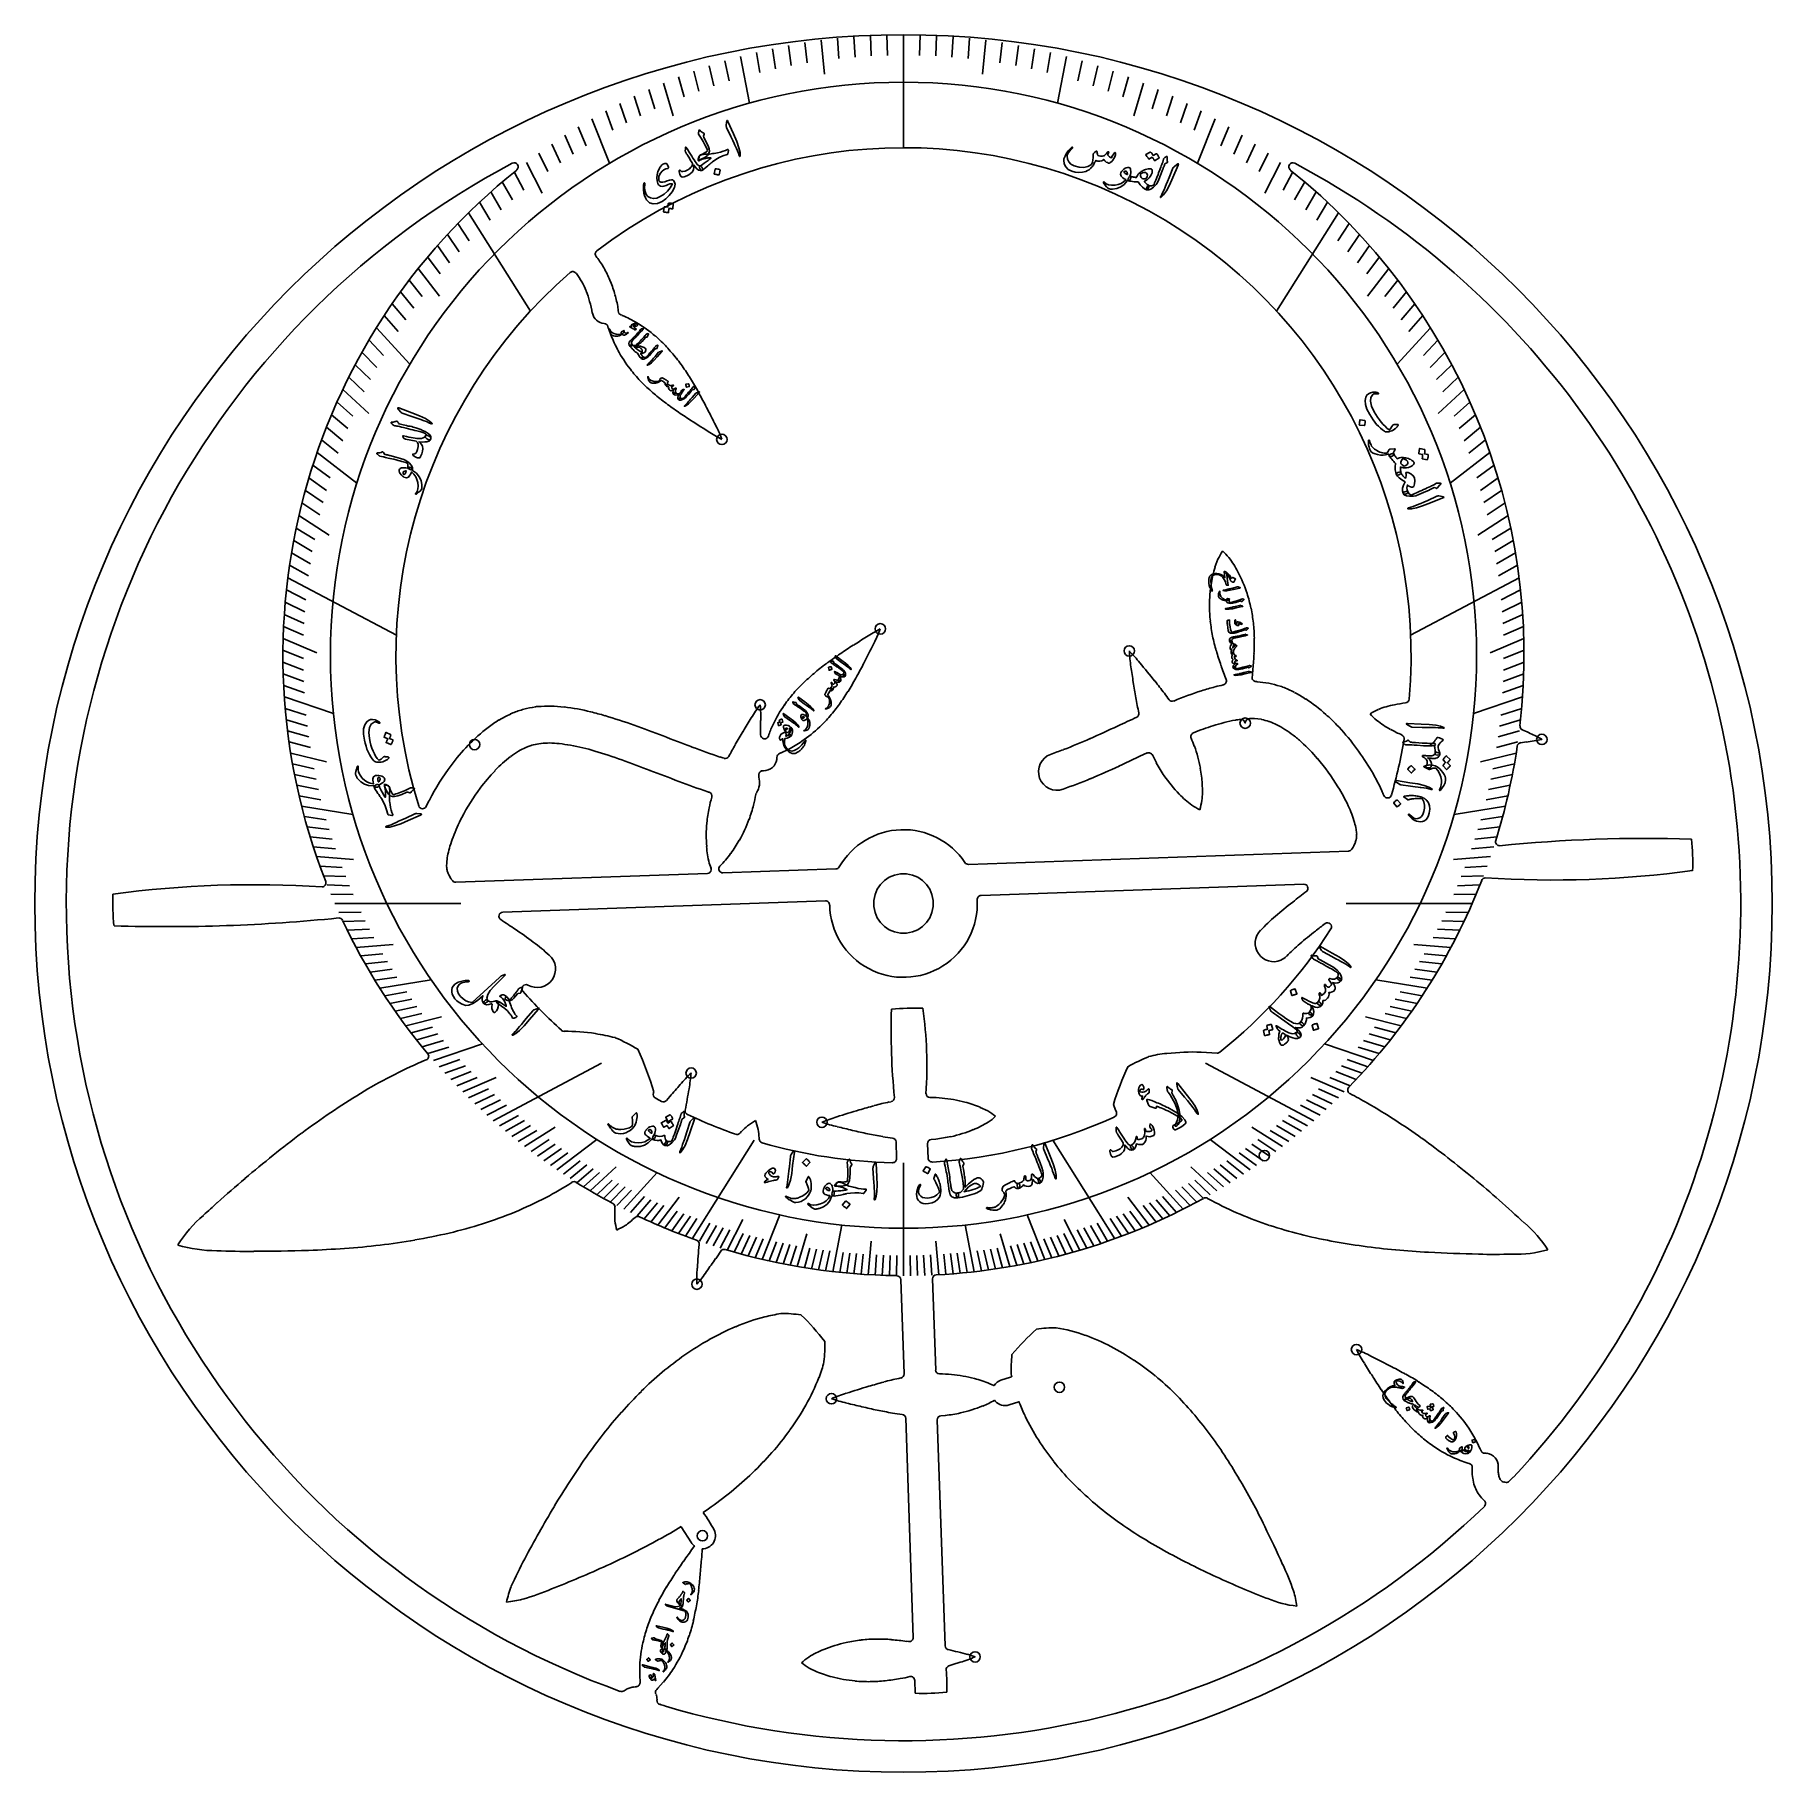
# Model space of a CAD drawing. Header units: millimetres. Extents: x -54 to 54, y -54 to 54.
import ezdxf

# ---------------------------------------------------------------- set-up
doc = ezdxf.new("R2010")
doc.units = ezdxf.units.MM
for name, color, linetype in [('CUT_INNER', 6, 'Continuous'), ('CUT_OUTER', 1, 'Continuous'), ('ENGRAVE', 7, 'Continuous'), ('ENGRAVE_FINE', 8, 'Continuous'), ('TEXT', 5, 'Continuous')]:
    doc.layers.add(name, color=color, linetype=linetype)

msp = doc.modelspace()

# ---------------------------------------------------------------- linework, layer by layer
at = {"layer": 'CUT_INNER'}
for points in [[(-20.33, 39.15), (-20.36, 39.19)], [(-17.73, 36.85), (-17.73, 36.84)], [(-19.34, 36.69), (-19.34, 36.7)], [(-18.18, 35.29), (-18.34, 35.76), (-18.35, 35.77), (-18.37, 35.87)], [(-17.57, 36.59), (-17.48, 36.56)], [(19.36, 20.91), (19.54, 21.4), (19.54, 21.4)], [(-8.88, 11.37), (-8.88, 10.88), (-8.88, 10.49)], [(21.26, 11.3), (21.24, 11.21), (21.24, 11.21), (21.24, 11.21), (21.19, 11.31)], [(21.77, 11.5), (21.5, 11.49)], [(22.24, 11.45), (21.81, 11.5)], [(22.73, 11.32), (22.71, 11.32)], [(-23.03, 9.86), (-23.43, 9.71)], [(-22.53, 9.95), (-22.55, 9.95)], [(38.71, 10.04), (38.37, 9.99)], [(39.25, 10.44), (39.68, 10.21), (39.68, 10.2)], [(-11.42, 9.11), (-11.16, 9.03)], [(-7.16, 9.58), (-7.61, 9.37), (-7.62, 9.36), (-7.71, 9.33)], [(-8.7, 8.25), (-8.73, 8.25)], [(-9.13, 6.88), (-9.14, 6.87)], [(4.04, 2.43), (27.67, 3.26)], [(48.98, 4), (48.98, 4)], [(-11.96, 2.2), (-12.08, 2.51), (-12.08, 2.51)], [(-28.27, 1.79), (-28.14, 1.56)], [(-28.11, 1.52), (-28.04, 1.42)], [(-27.83, 1.32), (-12.19, 1.87)], [(-11.22, 1.9), (-4.2, 2.15)], [(24.89, 1.2), (4.82, 0.5)], [(-4.85, 0.16), (-24.91, -0.54)], [(-4.59, -0.11), (-4.59, -0.09)], [(-49.07, -1.39), (-49.07, -1.38)], [(-0.75, -6.58), (-0.75, -6.58)], [(18.5, -9.24), (19.49, -9.3)], [(-29.93, -9.83), (-29.67, -9.72)], [(13.95, -10.15), (13.95, -10.14)], [(-14.73, -12.24), (-14.52, -11.99)], [(-0.88, -12.34), (-0.76, -12.32)], [(4.77, -12.67), (5.24, -12.89), (5.24, -12.89)], [(13.04, -12.49), (13.04, -12.49)], [(-10.16, -14.28), (-10.08, -14.18)], [(-8.97, -14.58), (-8.97, -14.64)], [(-0.43, -15.85), (-0.46, -14.82)], [(1.5, -14.93), (1.54, -15.83)], [(2.01, -14.64), (1.73, -14.67)], [(19.15, -18.46), (18.9, -18.33)], [(-45.1, -21.22), (-45.1, -21.22)], [(40.05, -21.52), (40.04, -21.53)], [(0.04, -29.24), (-0.17, -23.38)], [(1.8, -23.34), (2, -29)], [(-6.36, -25.58), (-6.36, -25.58)], [(8.27, -26.46), (8.27, -26.46)], [(9.49, -26.37), (9.49, -26.37)], [(-4.9, -27.21), (-4.89, -27.22)], [(6.74, -28.04), (6.74, -28.03)], [(-0.3, -29.52), (-0.16, -29.49)], [(5.36, -29.85), (5.62, -29.97), (5.63, -29.97)], [(6.06, -29.63), (6.66, -29.44), (6.72, -29.42)], [(6.69, -29.26), (6.69, -29.25)], [(5.7, -30.93), (5.66, -30.88)], [(7.21, -31.05), (7.18, -30.97), (7.16, -30.97), (6.56, -31.17)], [(0.61, -45.63), (0.14, -32)], [(2.1, -32.1), (2.59, -46.14)], [(2.6, -31.82), (2.33, -31.85)], [(35.64, -33.46), (35.85, -33.91), (35.86, -33.92), (35.89, -34.01)], [(35.16, -34.81), (35.07, -34.79)], [(36.97, -35), (36.97, -35)], [(-12.13, -37.63), (-12.46, -37.85)], [(-13.18, -39.73), (-13.81, -38.74), (-13.82, -38.73)], [(-13.1, -40.08), (-13, -39.93), (-13.02, -39.91)], [(-24.68, -43.43), (-24.68, -43.43), (-24.68, -43.43)], [(-23.66, -43.24), (-23.67, -43.25)], [(24.45, -43.68), (24.44, -43.68)], [(0.19, -45.86), (0.32, -45.88)], [(3.52, -47.16), (3.06, -47.31), (2.82, -47.39)], [(3.98, -46.67), (4.45, -46.82), (4.45, -46.83)], [(-14.93, -48.4), (-15.26, -48.77), (-15.27, -48.78), (-15.34, -48.85)], [(-5.39, -47.75), (-5.86, -47.54), (-5.86, -47.53)], [(0.73, -49.09), (0.73, -49.09), (0.73, -49.09), (0.7, -48.29)], [(-15.39, -49.14), (-15.39, -49.15)], [(-15.32, -49.47), (-15.33, -49.53)], [(2.69, -49.03), (2.69, -49.03)]]:
    msp.add_lwpolyline(points, dxfattribs=at)
msp.add_circle((0, 0), 1.85, dxfattribs=at)
for centre, radius, start, end in [((0, 15.43), 31.55, 355.0236, 127.1695), ((0, 0), 52.04, 117.857, 250.2289), ((0, 15.43), 38.57, 128.5609, 201.3799), ((-24.2, 45.79), 0.25, 308.4997, 117.9492), ((24.2, 45.79), 0.25, 62.0508, 231.5039), ((0, 15.43), 38.57, 353.4774, 51.4393), ((0, 0), 52.04, 316.7585, 62.143), ((-18.91, 40.37), 0.25, 127.0898, 218.4085), ((-20.95, 38.68), 2.4, 35.8311, 39.6505), ((-24.15, 36.32), 6.38, 28.8996, 36.2375), ((0, 15.43), 31.55, 131.0504, 197.262), ((-20.56, 39.03), 0.25, 38.4085, 130.957), ((-24.14, 36.33), 4.74, 29.2167, 36.5923), ((-24.6, 36.07), 6.89, 21.9694, 28.8841), ((-24.57, 36.09), 5.24, 22.2279, 29.1965), ((-25.33, 35.78), 6.05, 15.8097, 22.2169), ((-25.36, 35.77), 7.71, 15.6102, 21.9599), ((-26.42, 35.47), 8.81, 10.0954, 15.6227), ((-26.66, 35.41), 7.43, 9.9909, 15.7667), ((-18.56, 36.86), 0.823, 359.8194, 11.1017), ((-17.48, 36.82), 0.25, 177.3952, 249.0992), ((-18.54, 36.86), 0.81, 191.6943, 265.0094), ((-18.61, 35.8), 0.251, 15.319, 89.6372), ((-20.58, 29.4), 7.8, 59.1381, 66.578), ((-20.94, 28.8), 8.5, 49.4403, 59.167), ((-10.52, 38.33), 8.23, 201.6338, 208.4782), ((-21.29, 28.38), 9.05, 43.4638, 49.4299), ((-22.15, 27.58), 10.21, 38.175, 43.4435), ((-10.2, 38.5), 8.6, 208.4795, 217.9927), ((-23.91, 26.19), 12.46, 33.8202, 38.1621), ((-9.47, 39.06), 9.52, 217.9678, 223.6274), ((-8.29, 40.2), 11.16, 223.6447, 228.4831), ((-27.35, 23.89), 16.6, 30.5252, 33.8162), ((-6.28, 42.47), 14.19, 228.4916, 232.3256), ((-34.33, 19.77), 24.7, 28.297, 30.5292), ((-50.29, 11.17), 42.83, 27.0159, 28.3111), ((-2.79, 46.99), 19.9, 232.3256, 235.0876), ((4.04, 56.76), 31.82, 235.0795, 236.8213), ((-74.19, -1.08), 69.69, 26.2633, 27.066), ((20.55, 81.99), 61.97, 236.81, 238.1603), ((-7.64, 36.23), 8.23, 236.8247, 243.7037), ((-18.97, 25.96), 8.21, 20.6624, 27.549), ((25.71, 18.32), 6.89, 148.6325, 153.4865), ((15.79, 17.61), 5.9, 41.25, 46.9241), ((26.83, 18.65), 7.8, 163.182, 170.5704), ((14.86, 17.49), 6.7, 27.853, 36.7412), ((13.41, 16.69), 8.35, 17.9861, 28.0222), ((27.47, 18.54), 8.45, 170.5172, 180.3007), ((28.06, 18.54), 9.04, 180.2863, 186.2597), ((13.05, 16.58), 8.73, 11.773, 17.9876), ((29.22, 18.67), 10.21, 186.2801, 191.5587), ((12.27, 16.42), 9.53, 6.101, 11.7516), ((10.64, 16.25), 11.17, 1.2559, 6.0839), ((34.6, -42.55), 69.69, 121.9621, 122.7648), ((2.21, 9.7), 8.22, 116.3683, 123.2453), ((-9.14, 19.96), 8.22, 332.521, 339.4097), ((31.41, 19.12), 12.45, 191.5718, 195.9238), ((7.59, 16.18), 14.21, 357.4229, 1.2475), ((9.88, -4.96), 24.7, 123.9957, 126.2279), ((20.02, -19.98), 42.83, 122.7146, 124.0098), ((-57.48, 43.47), 61.97, 332.5088, 333.859), ((22.24, 16.05), 8.21, 182.4606, 189.3477), ((8.26, 9.82), 8.23, 38.6234, 45.502), ((35.38, 20.26), 16.57, 195.9279, 199.227), ((1.89, 16.44), 19.92, 354.6676, 357.423), ((2.46, 4.77), 12.46, 129.5189, 133.8608), ((5.09, 1.58), 16.6, 126.224, 129.5149), ((-30.73, 29.55), 31.82, 330.7782, 332.5201), ((83.14, 24.49), 69.69, 188.062, 188.8647), ((-32.81, -24.84), 61.97, 38.6087, 39.9589), ((42.39, 22.69), 23.99, 199.2072, 201.4443), ((4.21, 16.11), 17.58, 353.3272, 355.0266), ((21.92, 14.04), 0.25, 173.374, 267.3812), ((0.02, 7.16), 9.05, 139.1625, 145.1286), ((0.9, 6.4), 10.21, 133.8737, 139.1422), ((-15.49, 20.7), 14.19, 324.1904, 328.0244), ((-20.33, 23.72), 19.9, 328.0243, 330.7864), ((56.6, 20.31), 42.83, 188.8145, 190.1097), ((-9.24, -6.03), 31.82, 36.8781, 38.6199), ((26.12, 20.02), 12.1, 215.0557, 217.4546), ((26.06, -9.87), 24.29, 108.0866, 112.41), ((23.99, -3.94), 18.01, 104.9057, 107.7004), ((21.42, 5.56), 8.17, 100.8385, 104.571), ((19.82, 13.83), 0.25, 282.4479, 20.9027), ((21.9, 12.96), 0.832, 84.5829, 89.5365), ((21.29, 4.99), 8.82, 80.7618, 85.5137), ((20.64, 4.77), 9.16, 72.3892, 76.9975), ((22.89, 11.79), 1.8, 67.9147, 72.889), ((21.15, 7.03), 6.86, 62.7322, 69.4286), ((20.48, 5.77), 8.28, 56.9411, 62.5636), ((-21.05, 3.67), 8.79, 106.875, 111.6269), ((-21.52, 3.13), 9.19, 98.5013, 103.1108), ((-22.6, 10.45), 1.8, 93.9577, 98.9863), ((-22.04, 5.07), 7.2, 88.9377, 95.3762), ((-22.14, 2.86), 9.41, 83.6021, 88.6339), ((-22.66, -0.97), 13.28, 76.0054, 83.2125), ((-23.79, -6.05), 18.48, 73.5596, 76.3999), ((-2.38, 7.36), 8.22, 142.5766, 149.4535), ((-17.09, 11.55), 8.22, 358.7292, 5.618), ((-0.43, 7.48), 8.5, 145.139, 154.8657), ((-13.03, 18.93), 11.16, 319.3434, 324.1819), ((38.76, 17.12), 24.7, 190.0955, 192.3277), ((16.7, 12.82), 0.25, 220.3388, 292.0934), ((19.31, 4.05), 10.37, 47.9395, 56.7052), ((32.03, 6.73), 5.9, 115.2392, 120.9133), ((31.89, 5.8), 6.7, 101.8422, 110.7304), ((31.84, 6.46), 6.04, 95.9538, 102.6753), ((31.18, 12.72), 0.25, 276.9408, 354.9023), ((-19.43, 2.56), 10.54, 127.2943, 131.7922), ((-20.53, 3.89), 8.82, 121.5405, 126.8333), ((-21.39, 5.16), 7.28, 114.6682, 120.9947), ((-23.65, 10.16), 1.8, 110.8206, 115.795), ((-28.06, -20.52), 33.57, 70.2959, 73.5638), ((-44.74, -67.28), 83.21, 69.0184, 70.3394), ((49.75, -25.22), 69.69, 148.1702, 148.9729), ((-2.91, 8.57), 5.79, 154.2019, 161.4942), ((-11.15, 17.2), 8.6, 304.1782, 313.6915), ((-11.78, 17.86), 9.52, 313.6665, 319.3261), ((-30.17, 104.06), 102.69, 293.9947, 295.0459), ((229.03, -452.35), 511.13, 114.8158, 114.964), ((14.38, 11.8), 0.25, 300.159, 11.7739), ((24.42, -5.14), 17, 107.7633, 112.0917), ((22.66, 0.63), 10.96, 100.6572, 108.2242), ((21.46, 6.41), 5.06, 95.9454, 99.409), ((20.97, 11.2), 0.25, 27.34, 97.5733), ((21.51, 11.24), 0.25, 91.3248, 167.8066), ((21.77, 11.07), 0.432, 84.2673, 90.4952), ((22.21, 11.16), 0.287, 76.9824, 83.3089), ((19.98, 2.38), 9.34, 73.0046, 75.8165), ((19.49, 3.15), 8.78, 64.9745, 68.3568), ((19.89, 4.74), 7.18, 57.8753, 62.552), ((18.61, 3.06), 9.29, 52.7822, 56.6936), ((17.79, 2.3), 12.69, 43.9637, 48.1428), ((16.19, 0.76), 14.91, 37.3514, 43.9496), ((34.07, 16.46), 6.89, 222.6218, 227.4757), ((33.5, 16.68), 6.69, 232.392, 241.2217), ((33.47, 16.46), 6.48, 240.5428, 247.3464), ((38.57, 11.02), 0.25, 173.4981, 245.8396), ((-17.21, 0.43), 13.62, 136.331, 143.2347), ((-18.18, 1.28), 12.33, 132.1709, 136.0764), ((-22.93, 9.59), 0.287, 103.0967, 109.4232), ((-21.06, 0.7), 9.37, 99.1162, 101.9307), ((-21.83, 0.61), 9.37, 91.0714, 94.3265), ((-22.18, 2.12), 7.86, 84.2928, 88.7322), ((-22.24, 1.78), 8.2, 79.1931, 84.0907), ((-23.59, -5.32), 15.44, 73.4121, 79.2014), ((135.63, 403.17), 420.63, 249.0241, 249.2849), ((6.45, 61.5), 55.36, 249.2637, 251.1731), ((7.9, -0.69), 21.18, 150.1109, 152.3409), ((26.71, -11.4), 42.83, 148.9228, 150.218), ((-8.63, 10.49), 0.25, 179.418, 340.365), ((-10.94, 16.89), 8.23, 297.3325, 304.1769), ((-2.96, 42.89), 35.74, 291.1768, 294.0334), ((18.11, 10.37), 0.25, 111.2876, 204.0304), ((12.77, 7.98), 5.6, 18.7773, 24.1666), ((9.99, 6.87), 8.6, 10.2781, 19.7913), ((17.08, 1.39), 11.55, 48.4478, 51.7452), ((17.16, 1.64), 11.3, 40.6452, 47.8703), ((15.56, 0.26), 15.7, 31.2822, 37.4259), ((0.07, 15.42), 31.48, 344.0041, 350.4671), ((30.87, 10.24), 0.25, 350.332, 66.1842), ((0.03, 15.43), 38.54, 342.6164, 351.5654), ((38.4, 9.75), 0.25, 97.3264, 173.9531), ((22.7, -24.79), 38.92, 64.8435, 66.1086), ((37.82, 18.22), 8.23, 276.1998, 283.0784), ((-19.58, 2.73), 8.03, 127.0668, 136.2755), ((-19.46, 2.28), 8.46, 121.9064, 125.8613), ((-20.78, 3.95), 6.35, 115.155, 119.7739), ((-23.28, 9.31), 0.432, 110.3727, 116.5333), ((-28.08, -20.58), 31.34, 70.3036, 73.5138), ((-44.64, -67.03), 80.65, 69.014, 70.3471), ((-11.08, 9.26), 0.25, 252.1202, 331.8821), ((-8.68, 9.06), 0.81, 268.5996, 352.9746), ((-8.55, 9.05), 0.676, 352.4154, 3.0174), ((-7.62, 9.09), 0.25, 110.9745, 181.8459), ((9.54, 8.19), 1.15, 110.1177, 289.6935), ((14.16, -3.32), 13.55, 108.1136, 111.73), ((-161.57, 388.72), 418.5, 294.7117, 294.9761), ((15.25, 9.12), 0.25, 23.9419, 114.9269), ((20.73, 11.53), 5.73, 203.6491, 209.0874), ((23.41, 12.86), 8.73, 208.1858, 214.4004), ((15.64, 0.31), 13.32, 31.4277, 40.7413), ((-15.61, -0.79), 15.63, 143.1639, 152.4879), ((-17.19, 0.41), 11.35, 136.2671, 143.4413), ((-25.08, 7.97), 0.432, 134.3717, 137.5567), ((136.06, 404.29), 424.12, 249.0248, 249.2845), ((6.54, 61.75), 57.91, 249.2695, 251.1569), ((-10.09, 7.51), 1.14, 326.7736, 17.4535), ((-8.75, 7.93), 0.252, 173.336, 198.0419), ((-8.75, 8), 0.25, 86.2209, 174.9275), ((-10.24, 8.12), 1.25, 352.7034, 355.7975), ((1.21, 32.47), 26.81, 288.9556, 292.8498), ((-10.62, 60.68), 57.41, 292.8054, 294.7283), ((23.1, 12.65), 8.35, 214.399, 224.4351), ((10.35, 6.94), 8.23, 3.4324, 10.2768), ((17.31, 1.3), 13.67, 24.6732, 31.3727), ((-15.59, -0.8), 13.36, 143.3559, 152.6411), ((-11, 10.37), 3.62, 251.1805, 252.5984), ((-12.16, 6.68), 0.25, 344.0501, 72.1202), ((-5.11, 4.55), 7.11, 163.1685, 168.7475), ((-16.96, 8.16), 7.9, 345.0531, 349.8519), ((-8.94, 6.72), 0.25, 144.4069, 169.1922), ((21.93, 11.48), 6.7, 224.2658, 233.154), ((11.89, 7), 6.69, 354.8156, 3.6453), ((17.26, 1.27), 11.44, 24.8515, 31.5702), ((22.77, 3.91), 7.62, 21.6219, 23.9968), ((30.09, 6.81), 0.25, 202.7933, 344.0039), ((-29.89, 6.14), 0.25, 197.4023, 334.193), ((-22.5, 2.78), 7.87, 152.3454, 155.5669), ((-3.53, 4.17), 8.73, 168.2941, 174.5087), ((-18.54, 8.5), 9.52, 339.8747, 345.5343), ((21.07, 11.1), 5.9, 237.6628, 243.3369), ((11.76, 7.61), 6.89, 345.0454, 349.8993), ((20.92, 2.93), 7.42, 16.4688, 25.0549), ((-17.31, 0.07), 11.43, 152.525, 159.196), ((-3.91, 4.2), 8.35, 174.5073, 184.5433), ((-17.68, 8.18), 8.6, 330.3864, 339.8996), ((0, 0), 4.59, 33.7003, 150.3644), ((21.76, 3.34), 6.5, 11.2573, 15.1489), ((24.56, 4.05), 3.62, 4.0486, 8.9412), ((-20.58, 1.34), 7.93, 163.6669, 167.4758), ((-17.73, 0.33), 10.95, 159.7171, 162.7814), ((-5.56, 4.05), 6.7, 184.3741, 193.2623), ((-17.36, 8), 8.23, 323.5407, 330.3851), ((27.66, 3.51), 0.25, 272, 326.9279), ((26.57, 4.3), 1.6, 324.6902, 330.2154), ((23.04, 6), 5.51, 333.1029, 336.2134), ((27.82, 3.88), 0.287, 337.4466, 344.2894), ((24.5, 4.91), 3.75, 342.848, 346.2432), ((27.87, 4.08), 0.286, 347.6599, 355.7293), ((24.32, 4.43), 3.85, 354.4569, 357.5363), ((27.88, 4.27), 0.287, 358.8238, 6.1408), ((37.05, 3.84), 0.25, 162.6003, 272), ((46.13, -85.53), 89.58, 88.1788, 95.8162), ((34.37, 2.51), 14.69, 358.166, 5.8082), ((-22.9, 2.25), 5.5, 176.0697, 179.3225), ((-28.11, 2.32), 0.287, 180.6409, 187.958), ((-24.9, 2.68), 3.52, 186.534, 189.9292), ((-23.3, 2.04), 5.12, 168.4489, 173.415), ((-12.2, 2.12), 0.25, 352.0224, 20.6018), ((-11.23, 2.15), 0.25, 134.7837, 272), ((-16.14, 7.06), 6.69, 314.9665, 323.7529), ((-4.21, 2.4), 0.25, 272, 329.7656), ((4.03, 2.68), 0.25, 213.0469, 272), ((-40.33, -65.2), 66.37, 86.3777, 97.6269), ((-36.15, 1.28), 0.25, 272, 21.2695), ((-28.09, 2.13), 0.286, 191.3381, 199.4075), ((-24.2, 3.4), 4.38, 198.2165, 201.0966), ((-28.02, 1.93), 0.287, 202.3123, 209.155), ((-27.76, 1.77), 0.432, 210.1124, 216.2539), ((-27.84, 1.57), 0.25, 217.0721, 272), ((-12.2, 2.12), 0.25, 272, 352.0224), ((24.89, 0.95), 0.25, 313.0596, 92), ((0.01, 15.43), 38.56, 315.8656, 338.7194), ((36.17, 1.34), 0.25, 92, 158.7305), ((40.32, 67.24), 65.78, 266.3777, 277.627), ((-34.46, 0.11), 14.69, 178.166, 185.8082), ((-4.84, -0.09), 0.25, 0.7031, 92), ((0, 0), 4.59, 181.3871, 2.7934), ((4.83, 0.25), 0.25, 92.0267, 185.0872), ((40.67, -21.19), 26.91, 127.756, 130.7059), ((558.16, -690.35), 872.83, 127.64515, 127.71738), ((-45.74, 103.45), 104.89, 268.1792, 275.8165), ((-35.1, -1.15), 0.25, 25.1497, 92), ((-0.01, 15.42), 38.56, 205.282, 219.9426), ((-24.9, -0.79), 0.25, 92, 236.4981), ((-110.83, -130.98), 155.74, 56.1716, 56.5722), ((31.27, -10.28), 12.51, 130.6482, 136.5035), ((-39.03, -23.88), 26.8, 53.29, 56.226), ((0.01, 15.43), 31.54, 308.5494, 327.3675), ((23.01, -2.47), 1.15, 135.3328, 293.0309), ((40.74, -21.27), 24.73, 127.747, 130.6373), ((94.97, -90.94), 113.02, 127.4763, 127.8627), ((26.36, -1.45), 0.25, 327.4805, 127.502), ((-22.78, -4.07), 1.15, 240.5041, 48.6739), ((-30.48, -12.43), 12.51, 47.4962, 53.3509), ((31.59, -10.62), 10.69, 130.5825, 136.603), ((23, -2.46), 1.15, 293.0817, 315.0392), ((-23.46, -5.29), 0.25, 62.9453, 221.3086), ((-0.05, 15.39), 31.49, 221.4479, 227.645), ((40.44, -7.89), 41.21, 178.1758, 185.8132), ((0.74, -21.19), 14.69, 88.166, 95.8082), ((-25.67, -10.11), 27.12, 356.3815, 7.6298), ((-21.09, -7.7), 0.25, 227.6367, 268.7019), ((-21.01, -20.76), 12.82, 81.6594, 90.3777), ((-23.39, -31.81), 24.1, 76.8928, 79.8794), ((-17.93, -8.38), 0.0508, 62.1076, 75.7048), ((-22.91, -19.81), 12.51, 59.2287, 66.4653), ((-29.76, -9.49), 0.25, 292.0535, 39.9023), ((-37.01, -18.21), 22.45, 16.8254, 24.0444), ((19.61, -20.27), 11.6, 112.1389, 119.1858), ((16.93, -15.67), 6.38, 95.1513, 105.3975), ((16.39, -9.53), 0.216, 95.0043, 99.6343), ((18, -23.57), 14.34, 87.9984, 96.5278), ((19.51, -9.05), 0.25, 266.5237, 308.4961), ((-16.2, -40.84), 33.93, 117.5034, 121.1648), ((-18.48, -36.45), 28.98, 113.2505, 117.5011), ((-7.59, -16.53), 8.21, 133.1623, 140.049), ((-21.42, -9.99), 8.23, 349.3247, 356.2036), ((31.63, -18.29), 19.47, 155.272, 162.6575), ((-12.52, -46.92), 41.03, 121.1644, 124.2251), ((-15.31, -11.87), 0.25, 158.0052, 240.6445), ((-15.89, -11.6), 0.385, 333.1746, 343.6265), ((38.53, -57.19), 69.69, 138.7633, 139.566), ((-76.27, -1.13), 63.79, 349.4145, 350.6288), ((1.65, -11.81), 0.25, 182, 269.2166), ((27.86, -11.6), 0.25, 135.881, 243.1448), ((19.42, -28.53), 18.67, 59.6994, 63.508), ((-1.05, 13.51), 29.36, 240.665, 241.5453), ((-14.92, -12.08), 0.25, 241.6992, 319.8397), ((-13.32, -12.89), 0.25, 169.5366, 244.8633), ((14.98, -72.21), 61.97, 106.6225, 107.9728), ((6.36, -43.32), 31.82, 104.892, 106.6338), ((3.3, -31.79), 19.9, 102.1381, 104.9001), ((-0.81, -12.07), 0.25, 281.1857, 2), ((1.68, -19.37), 7.31, 84.3586, 90.3056), ((1.62, -20.51), 8.45, 74.9439, 84.7274), ((1.8, -19.88), 7.8, 67.6087, 74.9971), ((1.58, -18.73), 6.89, 53.0593, 57.9132), ((16.67, -11.28), 3.82, 198.5211, 205.9031), ((13, -13.04), 0.25, 294.4336, 22.271), ((11.47, -42.81), 35.01, 56.9917, 60.2555), ((-6.82, -55.3), 51.17, 124.2224, 126.7071), ((-0.03, 15.37), 31.48, 244.8149, 250.6995), ((-5.21, -18.93), 6.8, 131.177, 135.658), ((-5.62, -19.37), 6.89, 121.3718, 126.2257), ((-14.76, -15.47), 5.9, 13.9892, 19.6633), ((-1.79, -21.14), 8.22, 106.6347, 113.5232), ((-2.32, -5.86), 8.21, 250.4751, 257.3615), ((12.65, 53.77), 69.69, 256.0758, 256.8785), ((0, 15.42), 31.54, 273.2675, 294.5395), ((1.8, -7.86), 6.7, 292.2797, 301.1679), ((1.83, -8.8), 5.9, 305.6767, 311.3508), ((7.18, -49.42), 42.89, 54.3007, 56.9944), ((1.41, -66.36), 64.96, 126.7009, 128.6785), ((-10.35, -14.11), 0.25, 250.8398, 317.8337), ((-15.19, -15.09), 6.24, 4.7679, 9.6471), ((-8.72, -14.63), 0.25, 182.7913, 254.0039), ((0, 15.42), 31.54, 253.8323, 268.7606), ((6.59, 27.6), 42.83, 256.8284, 258.1236), ((2.86, 9.86), 24.7, 258.1095, 260.3417), ((0.59, -4.03), 10.63, 259.8747, 263.1313), ((-0.71, -14.83), 0.25, 2, 82.8143), ((1.75, -14.92), 0.25, 94.7834, 182), ((1.07, -5.96), 8.73, 276.1997, 282.4143), ((1.15, -6.34), 8.35, 282.4129, 292.4489), ((0.69, -58.47), 54.03, 52.1473, 54.3071), ((10.59, -77.86), 79.67, 128.6639, 130.293), ((-0.68, -15.86), 0.25, 268.7695, 2), ((1.78, -15.82), 0.25, 182, 273.3398), ((-7.97, -69.62), 68.14, 50.4253, 52.1568), ((8.75, -75.78), 76.89, 130.2489, 131.9543), ((-13.74, -76.65), 77.24, 48.9066, 50.4486), ((-33.01, 2.27), 23.2, 292.412, 297.7181), ((-30.64, -2.07), 18.26, 297.469, 303.2913), ((-20.48, -17.54), 0.25, 58.1855, 122.0959), ((-0.15, 15.17), 38.27, 238.1355, 242.0869), ((0, 15.42), 38.56, 273.0214, 298.935), ((18.78, -18.54), 0.25, 60.4879, 119.0039), ((-38.26, -25.54), 8.09, 130.4482, 147.7549), ((-10.71, -54.14), 47.79, 131.9449, 133.3325), ((-33.91, 4.46), 25.57, 287.6096, 292.4074), ((-18.18, -18.87), 0.25, 357.1663, 62.0508), ((-12.41, -19.31), 5.54, 175.5414, 184.3241), ((29.47, 0.84), 21.89, 241.8861, 247.0392), ((30.34, 2.92), 24.15, 247.0432, 251.7012), ((0.68, -60.26), 55.4, 46.8263, 49.0012), ((-36.09, 12.54), 33.94, 279.6974, 283.3557), ((-34.94, 7.72), 28.99, 283.358, 287.6052), ((-12.1, -18.87), 5.9, 188.3642, 194.0383), ((-20.81, -14.09), 6.89, 295.7468, 300.6007), ((-20.32, -15.71), 5.26, 304.9108, 313.6733), ((-16.51, -19.7), 0.25, 64.8651, 132.2087), ((-0.05, 15.3), 38.43, 244.8119, 250.5248), ((31.35, 5.97), 27.36, 251.7053, 255.8308), ((33.74, -25.54), 7.48, 32.4869, 49.5435), ((-42.75, -13.49), 8.09, 253.0776, 270.4237), ((-40.28, 37.75), 59.38, 267.6728, 269.8966), ((-40.1, 60.01), 81.63, 269.7954, 272.1862), ((-39.46, 43.35), 64.96, 272.1912, 274.1687), ((-38.45, 29.57), 51.15, 274.1617, 276.6434), ((-37.28, 19.54), 41.05, 276.6397, 279.6978), ((-12.95, -21.16), 0.25, 354.5118, 70.4883), ((47.3, -26.56), 60.24, 174.8857, 176.2983), ((-11.15, -21.75), 0.25, 73.3032, 146.1132), ((0, 15.42), 38.55, 253.3073, 269.3886), ((32.48, 10.45), 31.98, 255.8329, 259.39), ((33.7, 16.96), 38.6, 259.3897, 262.3669), ((34.96, 26.32), 48.05, 262.3644, 264.7846), ((36.13, 39.1), 60.88, 264.7786, 266.7072), ((38.05, -14.31), 7.49, 268.4006, 285.4229), ((-4.63, -23.39), 8.22, 174.9473, 181.8355), ((-68.9, 17.71), 69.69, 324.3883, 325.191), ((-32.11, -7.72), 24.98, 324.9088, 326.204), ((36.98, 53.64), 75.44, 266.6979, 269.0606), ((36.76, 33.66), 55.47, 268.9485, 271.1197), ((-19.02, -18.25), 8.21, 318.7874, 325.6741), ((-0.42, -23.39), 0.25, 2, 89.4727), ((2.05, -23.33), 0.25, 92.9911, 182), ((-5.29, -38.28), 13.03, 104.8217, 113.2199), ((-4.22, -45.32), 20.12, 99.7553, 102.6521), ((-7.62, -25.53), 0.0508, 85.1116, 98.5527), ((-7.69, -35.1), 9.62, 82.0814, 89.5921), ((-18.08, -37.53), 16.74, 38.0365, 45.5515), ((-3.92, -41.58), 16.61, 113.0763, 119.3953), ((18.56, -37.97), 15.44, 131.7892, 139.937), ((9.57, -36.17), 9.8, 90.5137, 97.6316), ((8.18, -35.21), 8.93, 69.5288, 81.5891), ((6.74, -39.34), 13.31, 62.4502, 69.9257), ((-2.04, -44.62), 20.19, 124.9003, 129.9205), ((-2.99, -43.26), 18.53, 119.3695, 124.9027), ((-15.22, -27.44), 10.33, 354.2296, 1.237), ((15.25, -29), 8.56, 173.5624, 181.712), ((5.85, -41.08), 15.26, 56.219, 62.5065), ((35.52, -24.09), 8.21, 206.287, 213.1741), ((25.25, -35.43), 8.23, 62.4498, 69.3284), ((-0.7, -46.22), 22.28, 129.924, 134.4603), ((-10.53, -27.25), 5.72, 337.3449, 347.5318), ((2.24, -28.99), 0.25, 182, 269.2166), ((5.12, -42.16), 16.57, 50.5469, 56.2275), ((87.82, 8.23), 69.69, 211.8883, 212.691), ((1.68, -83.73), 61.97, 62.435, 63.7853), ((15.64, -57.01), 31.82, 60.7045, 62.4463), ((-17.44, -24.72), 13.07, 330.3594, 338.7318), ((-5.46, -29.38), 0.216, 337.2427, 341.8047), ((15.57, -89.39), 61.97, 106.6225, 107.9728), ((6.95, -60.5), 31.82, 104.892, 106.6338), ((3.89, -48.97), 19.9, 102.1381, 104.9001), ((-0.21, -29.25), 0.25, 281.1857, 2), ((2.28, -36.44), 7.2, 84.3294, 90.2734), ((2.21, -37.69), 8.45, 74.9439, 84.7274), ((2.39, -37.06), 7.8, 67.6087, 74.9971), ((6.31, -30.4), 0.81, 108.1878, 147.5628), ((8.01, -29.03), 1.34, 189.5198, 196.6286), ((4.18, -43.31), 18.06, 45.3732, 50.5435), ((65.23, -6.31), 42.83, 212.6409, 213.9361), ((50.2, -16.44), 24.7, 213.922, 216.1542), ((21.48, -46.61), 19.9, 57.9506, 60.7126), ((24.5, -41.77), 14.19, 54.1166, 57.9506), ((1.37, -48.33), 25.22, 134.4641, 138.4833), ((-20.54, -23), 16.62, 324.188, 330.4957), ((-1.2, -38.33), 8.23, 106.6373, 113.5159), ((-1.74, -23.04), 8.21, 250.4745, 257.3616), ((13.24, 36.59), 69.69, 256.0758, 256.8785), ((7.18, 10.42), 42.83, 256.8284, 258.1236), ((1.74, -23.51), 8.35, 282.4129, 292.4489), ((2.97, -26.32), 5.29, 291.7012, 300.4842), ((6.31, -30.4), 0.81, 220.6878, 288.1878), ((15.49, -27.9), 8.86, 200.8141, 206.5096), ((2.69, -44.82), 20.17, 40.7373, 45.3679), ((43.65, -21.22), 16.6, 216.1502, 219.4412), ((26.28, -39.31), 11.16, 49.2697, 54.1081), ((27.35, -38.07), 9.52, 43.5928, 49.2524), ((4.53, -51.13), 29.45, 138.4854, 141.9536), ((3.45, -7.32), 24.7, 258.1095, 260.3417), ((1.21, -21.01), 10.83, 259.8988, 263.1595), ((-0.11, -32.01), 0.25, 2, 82.8143), ((2.35, -32.09), 0.25, 94.7834, 182), ((1.66, -23.14), 8.73, 276.1997, 282.4143), ((20.56, -25.6), 14.43, 205.7077, 212.4659), ((0.35, -46.83), 23.25, 36.6905, 40.7336), ((40.46, -23.85), 12.46, 219.4452, 223.7871), ((28.02, -37.44), 8.6, 34.1045, 43.6177), ((9.29, -54.85), 35.49, 141.9532, 144.859), ((-22.1, -21.89), 18.54, 318.6853, 324.2134), ((21.82, -24.8), 15.92, 212.4416, 218.4034), ((-3.22, -49.49), 27.71, 33.2612, 36.6895), ((38.83, -25.4), 10.21, 223.8, 229.0685), ((38.07, -26.28), 9.05, 229.0888, 235.0549), ((28.32, -37.23), 8.23, 27.2588, 34.1032), ((16.33, -59.81), 44.1, 144.8561, 147.2218), ((-23.35, -20.79), 20.2, 313.6714, 318.6877), ((-8.52, -52.97), 34.05, 30.4407, 33.2645), ((37.75, -26.73), 8.5, 235.0653, 244.792), ((37.46, -27.36), 7.8, 244.7631, 252.203), ((36.13, -33.92), 0.25, 200.9008, 271.7081), ((36.17, -34.85), 0.679, 82.2972, 92.9376), ((36.16, -34.98), 0.81, 359.1292, 82.8305), ((-24.79, -19.28), 22.29, 309.1354, 313.6679), ((22.86, -23.98), 17.25, 218.4028, 223.8327), ((35.1, -35.05), 0.25, 358.8956, 74.7242), ((38.27, -35.18), 2.92, 177.6939, 181.0066), ((39.01, -35.19), 3.67, 180.6463, 188.5197), ((39.83, -35.15), 2.87, 177.0827, 183.9744), ((38.53, -35.24), 1.56, 183.9698, 192.9408), ((37.83, -35.4), 0.84, 192.7843, 204.4765), ((26.17, -66.15), 55.81, 147.216, 149.1022), ((-26.65, -16.99), 25.24, 305.1161, 309.1316), ((24.13, -22.76), 19, 223.8378, 228.7493), ((-16.28, -57.53), 43.05, 28.1899, 30.4481), ((38.12, -35.32), 2.77, 188.506, 198.645), ((37.64, -35.48), 2.26, 198.7366, 208.6964), ((37.41, -35.6), 2, 208.6939, 222.4413), ((37.46, -35.57), 0.437, 204.3998, 218.9323), ((37.36, -35.65), 0.307, 219.5592, 241.6524), ((37.45, -35.47), 0.512, 241.4796, 253.4164), ((37.54, -35.2), 0.792, 253.0127, 263.9981), ((37.47, -35.74), 0.25, 265.91, 316.2305), ((15.83, -14.98), 30.24, 316.1921, 316.8853), ((37.26, -72.8), 68.74, 149.094, 152.1995), ((0, 0), 52.04, 253.4774, 313.9312), ((25.81, -20.84), 21.56, 228.7541, 233.1009), ((-26.33, -62.93), 54.47, 26.393, 28.2), ((37.24, -35.76), 1.77, 222.3759, 229.6845), ((35.93, -37.29), 0.25, 313.7695, 47.8125), ((-30.03, -12.31), 31, 298.6387, 301.5443), ((-22.43, -44.93), 12.23, 29.3897, 35.3692), ((28.03, -17.88), 25.26, 233.1033, 236.8447), ((-30.38, -65.01), 59.01, 23.9218, 26.4568), ((-36.38, -0.87), 44.08, 296.3882, 298.7496), ((-12.5, -39.3), 0.81, 212.5215, 229.3965), ((-12.5, -39.3), 0.81, 268.7754, 26.8967), ((30.95, -13.41), 30.6, 236.8443, 239.9689), ((34.77, -6.81), 38.22, 239.9661, 242.5003), ((1.84, -54.26), 28.76, 151.9511, 155.7342), ((-41.6, 9.63), 55.81, 294.5087, 296.3948), ((21.48, -65.35), 42.83, 145.1409, 146.4361), ((43.56, -80.66), 69.69, 144.3883, 145.191), ((-71.11, -36.55), 58.7, 354.9225, 355.8734), ((-43.82, -38.36), 31.36, 355.5908, 356.8041), ((39.56, 2.38), 48.59, 242.494, 244.5087), ((-46.97, 21.39), 68.74, 291.4114, 294.517), ((6.37, -55.34), 24.7, 146.422, 148.6542), ((-44.34, -38.94), 31.82, 353.2045, 354.9463), ((44.58, 12.88), 60.23, 244.5014, 247.8044), ((0.17, -51.6), 25.66, 20.2399, 24.2017), ((-15.09, -45.8), 9.88, 160.1426, 166.1232), ((-32.49, -15.88), 28.76, 287.8769, 291.6596), ((-0.55, -51.12), 16.6, 148.6502, 151.9412), ((-32.49, -40.35), 19.9, 350.4506, 353.2126), ((35.37, -9.64), 35.9, 247.8325, 249.2422), ((16.63, -44.91), 7.92, 8.9152, 16), ((-26.7, -29.66), 13.92, 278.344, 282.5586), ((-6.26, -48.27), 10.21, 156.3, 161.5685), ((-4.2, -49.18), 12.46, 151.9452, 156.2871), ((-26.87, -41.3), 14.19, 346.6166, 350.4506), ((25.1, -37.6), 6.11, 246.3403, 263.8387), ((-7.36, -47.9), 9.05, 161.5888, 167.5549), ((-23.91, -42), 11.16, 341.7697, 346.6081), ((-7.9, -47.78), 8.5, 167.5653, 177.292), ((-21.52, -42.88), 8.6, 326.6045, 336.1177), ((-22.36, -42.51), 9.52, 336.0928, 341.7524), ((-2.42, -52.57), 6.7, 112.2797, 121.1679), ((-1.77, -54.09), 8.35, 102.4129, 112.4489), ((-1.69, -54.46), 8.73, 96.1997, 102.4143), ((-1.6, -55.25), 9.53, 90.5278, 96.1784), ((-1.59, -56.89), 11.17, 85.6826, 90.5106), ((-1.82, -59.93), 14.21, 81.8496, 85.6742), ((0.36, -45.63), 0.25, 261.1669, 2), ((2.84, -46.14), 0.25, 182, 256.6773), ((-7.63, -91.04), 45.86, 75.336, 76.8719), ((-8.59, -47.75), 7.8, 177.2631, 184.703), ((-2.45, -51.63), 5.9, 125.6767, 131.3508), ((-2.2, -41.69), 6.89, 233.0593, 237.9132), ((2.9, -47.63), 0.25, 107.3241, 182), ((1.17, -39.29), 8.22, 286.6348, 293.5232), ((-16.62, -48.42), 0.25, 274.782, 7.8067), ((-21.21, -43.09), 8.23, 319.7588, 326.6032), ((-2.42, -40.54), 7.8, 247.6087, 254.9971), ((-2.24, -39.91), 8.45, 254.9439, 264.7274), ((-2.18, -39.33), 9.04, 264.713, 270.6865), ((-2.2, -38.16), 10.21, 270.7069, 275.9854), ((-2.44, -35.93), 12.45, 275.9985, 280.3506), ((-2.05, -37.59), 10.75, 279.9089, 283.1773), ((0.45, -48.3), 0.25, 2, 102.8331), ((-7.76, -48.69), 10.46, 358.1598, 5.7972), ((-17.52, -48.73), 0.25, 250.1367, 306.7933), ((-16.84, -49.61), 0.856, 117.1692, 127.7251), ((-16.59, -50.06), 1.37, 107.1102, 118.1329), ((-16.45, -50.53), 1.86, 99.4826, 106.8917), ((-16.37, -50.99), 2.32, 95.5462, 99.5445), ((-15.17, -49.03), 0.25, 133.4008, 205.1149), ((-16.13, -49.47), 0.81, 359.3687, 22.7362), ((-15.08, -49.54), 0.25, 176.9899, 252.9492), ((1.2, -34.41), 14.69, 268.166, 275.8082), ((-6.22, -20.73), 30.39, 252.9088, 253.6026)]:
    msp.add_arc(centre, radius, start, end, dxfattribs=at)
at = {"layer": 'CUT_OUTER'}
msp.add_circle((0, 0), 54, dxfattribs=at)
at = {"layer": 'ENGRAVE'}
for points in [[(0, 54), (0, 46.98)], [(-10.13, 52.65), (-9.57, 49.74)], [(10.13, 52.65), (9.57, 49.74)], [(-19.37, 48.78), (-18.27, 46.01)], [(19.37, 48.78), (18.27, 46.01)], [(-27.04, 42.93), (-23.19, 36.82)], [(27.04, 42.93), (23.19, 36.82)], [(-32.76, 35.78), (-30.69, 33.52)], [(32.76, 35.78), (30.69, 33.52)], [(-36.45, 28.03), (-33.98, 26.13)], [(36.45, 28.03), (33.98, 26.13)], [(-38.27, 20.25), (-31.52, 16.68)], [(38.27, 20.25), (31.52, 16.68)], [(-38.48, 12.84), (-35.44, 11.82)], [(38.48, 12.84), (35.44, 11.82)], [(-37.41, 6.05), (-34.22, 5.53)], [(37.41, 6.05), (34.22, 5.53)], [(-35.35, 0), (-27.52, 0)], [(35.35, 0), (27.52, 0)], [(-32.55, -5.26), (-29.36, -4.74)], [(32.55, -5.26), (29.36, -4.74)], [(-29.22, -9.75), (-26.17, -8.73)], [(29.22, -9.75), (26.17, -8.73)], [(-25.51, -13.5), (-18.77, -9.93)], [(25.51, -13.5), (18.77, -9.93)], [(-21.54, -16.56), (-19.06, -14.66)], [(-13.13, -20.84), (-9.28, -14.72)], [(13.13, -20.84), (9.28, -14.72)], [(21.54, -16.56), (19.06, -14.66)], [(0, -23.14), (0, -16.12)], [(-17.39, -18.99), (-15.32, -16.73)], [(17.39, -18.99), (15.32, -16.73)], [(-8.79, -22.12), (-7.69, -19.35)], [(8.79, -22.12), (7.69, -19.35)], [(-4.4, -22.89), (-3.84, -19.98)], [(4.4, -22.89), (3.84, -19.98)]]:
    msp.add_lwpolyline(points, dxfattribs=at)
for centre, radius in [((0, 15.43), 35.62), ((-11.29, 28.85), 0.324), ((-1.44, 17.07), 0.324), ((14.03, 15.7), 0.324), ((-8.91, 12.35), 0.324), ((21.24, 11.21), 0.324), ((-26.66, 9.88), 0.324), ((39.68, 10.2), 0.324), ((-13.2, -10.54), 0.324), ((-5.07, -13.6), 0.324), ((22.43, -15.67), 0.324), ((-12.84, -23.66), 0.324), ((28.16, -27.73), 0.324), ((9.69, -30.07), 0.324), ((-4.48, -30.78), 0.324), ((-12.5, -39.3), 0.324), ((4.45, -46.83), 0.324)]:
    msp.add_circle(centre, radius, dxfattribs=at)
at = {"layer": 'ENGRAVE_FINE'}
for points in [[(-8.15, 53.13), (-7.96, 51.88)], [(-7.15, 53.33), (-6.98, 52.08)], [(-6.14, 53.51), (-5.99, 52.25)], [(-5.12, 53.66), (-4.92, 51.56)], [(-4.1, 53.78), (-4.01, 52.52)], [(-3.08, 53.88), (-3.01, 52.61)], [(-2.06, 53.95), (-2.01, 52.68)], [(-1.03, 53.99), (-1, 52.72)], [(1.03, 53.99), (1, 52.72)], [(2.06, 53.95), (2.01, 52.68)], [(3.08, 53.88), (3.01, 52.61)], [(4.1, 53.78), (4.01, 52.52)], [(5.12, 53.66), (4.92, 51.56)], [(6.14, 53.51), (5.99, 52.25)], [(7.15, 53.33), (6.98, 52.08)], [(8.15, 53.13), (7.96, 51.88)], [(-12.07, 52.06), (-11.79, 50.83)], [(-11.11, 52.37), (-10.84, 51.13)], [(-9.14, 52.9), (-8.93, 51.65)], [(9.14, 52.9), (8.93, 51.65)], [(11.11, 52.37), (10.84, 51.13)], [(12.07, 52.06), (11.79, 50.83)], [(-14.91, 51), (-14.32, 48.97)], [(-13.98, 51.38), (-13.64, 50.15)], [(-13.03, 51.73), (-12.72, 50.5)], [(13.03, 51.73), (12.72, 50.5)], [(13.98, 51.38), (13.64, 50.15)], [(14.91, 51), (14.32, 48.97)], [(-17.63, 49.73), (-17.21, 48.53)], [(-16.74, 50.18), (-16.34, 48.97)], [(-15.83, 50.6), (-15.45, 49.39)], [(15.83, 50.6), (15.45, 49.39)], [(16.74, 50.18), (16.34, 48.97)], [(17.63, 49.73), (17.21, 48.53)], [(-18.51, 49.27), (-18.06, 48.07)], [(18.51, 49.27), (18.06, 48.07)], [(-21.05, 47.75), (-20.53, 46.58)], [(-20.22, 48.27), (-19.73, 47.09)], [(20.22, 48.27), (19.73, 47.09)], [(21.05, 47.75), (20.53, 46.58)], [(-22.66, 46.64), (-22.1, 45.49)], [(-21.86, 47.2), (-21.32, 46.04)], [(21.86, 47.2), (21.32, 46.04)], [(22.66, 46.64), (22.1, 45.49)], [(-24.2, 45.47), (-23.59, 44.33)], [(-23.44, 46.06), (-22.46, 44.15)], [(23.44, 46.06), (22.46, 44.15)], [(24.2, 45.47), (23.59, 44.33)], [(-24.94, 44.85), (-24.31, 43.73)], [(24.94, 44.85), (24.31, 43.73)], [(-26.36, 43.59), (-25.69, 42.48)], [(-25.66, 44.23), (-25.01, 43.11)], [(25.66, 44.23), (25.01, 43.11)], [(26.36, 43.59), (25.69, 42.48)], [(-27.71, 42.26), (-27, 41.18)], [(27.71, 42.26), (27, 41.18)], [(-28.35, 41.58), (-27.62, 40.51)], [(28.35, 41.58), (27.62, 40.51)], [(-29.58, 40.19), (-28.8, 39.14)], [(-28.97, 40.89), (-28.22, 39.83)], [(28.97, 40.89), (28.22, 39.83)], [(29.58, 40.19), (28.8, 39.14)], [(-30.16, 39.47), (-28.84, 37.75)], [(30.16, 39.47), (28.84, 37.75)], [(-31.26, 38.02), (-30.43, 37.01)], [(-30.72, 38.75), (-29.91, 37.73)], [(30.72, 38.75), (29.91, 37.73)], [(31.26, 38.02), (30.43, 37.01)], [(-31.78, 37.28), (-30.93, 36.28)], [(31.78, 37.28), (30.93, 36.28)], [(-32.28, 36.54), (-31.41, 35.55)], [(32.28, 36.54), (31.41, 35.55)], [(-33.22, 35.02), (-32.32, 34.07)], [(33.22, 35.02), (32.32, 34.07)], [(-34.08, 33.49), (-33.14, 32.57)], [(-33.66, 34.26), (-32.74, 33.32)], [(33.66, 34.26), (32.74, 33.32)], [(34.08, 33.49), (33.14, 32.57)], [(-34.48, 32.72), (-33.52, 31.81)], [(34.48, 32.72), (33.52, 31.81)], [(-34.86, 31.94), (-33.23, 30.45)], [(34.86, 31.94), (33.23, 30.45)], [(-35.55, 30.38), (-34.54, 29.52)], [(-35.21, 31.17), (-34.22, 30.29)], [(35.21, 31.17), (34.22, 30.29)], [(35.55, 30.38), (34.54, 29.52)], [(-35.87, 29.6), (-34.85, 28.75)], [(35.87, 29.6), (34.85, 28.75)], [(-36.17, 28.82), (-35.13, 27.99)], [(36.17, 28.82), (35.13, 27.99)], [(-36.71, 27.25), (-35.64, 26.45)], [(36.71, 27.25), (35.64, 26.45)], [(-36.96, 26.46), (-35.87, 25.68)], [(36.96, 26.46), (35.87, 25.68)], [(-37.39, 24.9), (-36.27, 24.15)], [(-37.18, 25.68), (-36.08, 24.92)], [(37.18, 25.68), (36.08, 24.92)], [(37.39, 24.9), (36.27, 24.15)], [(-37.58, 24.12), (-35.69, 22.9)], [(37.58, 24.12), (35.69, 22.9)], [(-37.75, 23.34), (-36.6, 22.63)], [(37.75, 23.34), (36.6, 22.63)], [(-38.04, 21.79), (-36.87, 21.11)], [(-37.9, 22.56), (-36.75, 21.87)], [(37.9, 22.56), (36.75, 21.87)], [(38.04, 21.79), (36.87, 21.11)], [(-38.16, 21.02), (-36.98, 20.36)], [(38.16, 21.02), (36.98, 20.36)], [(-38.36, 19.49), (-37.15, 18.87)], [(38.36, 19.49), (37.15, 18.87)], [(-38.43, 18.73), (-37.21, 18.13)], [(38.43, 18.73), (37.21, 18.13)], [(-38.49, 17.97), (-37.25, 17.4)], [(38.49, 17.97), (37.25, 17.4)], [(-38.55, 16.48), (-36.46, 15.58)], [(-38.53, 17.22), (-37.29, 16.67)], [(38.55, 16.48), (36.46, 15.58)], [(38.53, 17.22), (37.29, 16.67)], [(-38.57, 15.74), (-37.3, 15.22)], [(38.57, 15.74), (37.3, 15.22)], [(-38.57, 15), (-37.29, 14.51)], [(-38.55, 14.28), (-37.27, 13.8)], [(38.55, 14.28), (37.27, 13.8)], [(38.57, 15), (37.29, 14.51)], [(-38.52, 13.55), (-37.23, 13.1)], [(38.52, 13.55), (37.23, 13.1)], [(-38.43, 12.13), (-37.12, 11.71)], [(38.43, 12.13), (37.12, 11.71)], [(-38.36, 11.42), (-37.05, 11.03)], [(38.36, 11.42), (37.05, 11.03)], [(-38.28, 10.73), (-36.96, 10.36)], [(-38.19, 10.04), (-36.86, 9.69)], [(38.19, 10.04), (36.86, 9.69)], [(38.28, 10.73), (36.96, 10.36)], [(-38.09, 9.35), (-35.86, 8.81)], [(-37.97, 8.68), (-36.63, 8.37)], [(38.09, 9.35), (35.86, 8.81)], [(37.97, 8.68), (36.63, 8.37)], [(-37.85, 8.01), (-36.5, 7.72)], [(37.85, 8.01), (36.5, 7.72)], [(-37.71, 7.35), (-36.36, 7.08)], [(-37.57, 6.69), (-36.21, 6.45)], [(37.57, 6.69), (36.21, 6.45)], [(37.71, 7.35), (36.36, 7.08)], [(-37.24, 5.41), (-35.88, 5.21)], [(37.24, 5.41), (35.88, 5.21)], [(-37.07, 4.77), (-35.7, 4.6)], [(37.07, 4.77), (35.7, 4.6)], [(-36.88, 4.15), (-35.51, 4)], [(-36.69, 3.53), (-35.31, 3.4)], [(36.69, 3.53), (35.31, 3.4)], [(36.88, 4.15), (35.51, 4)], [(-36.49, 2.93), (-34.18, 2.74)], [(-36.27, 2.32), (-34.89, 2.24)], [(36.49, 2.93), (34.18, 2.74)], [(36.27, 2.32), (34.89, 2.24)], [(-36.05, 1.73), (-34.67, 1.67)], [(-35.83, 1.15), (-34.44, 1.1)], [(35.83, 1.15), (34.44, 1.1)], [(36.05, 1.73), (34.67, 1.67)], [(-35.59, 0.57), (-34.21, 0.55)], [(35.59, 0.57), (34.21, 0.55)], [(-35.1, -0.56), (-33.71, -0.54)], [(-34.84, -1.11), (-33.46, -1.07)], [(34.84, -1.11), (33.46, -1.07)], [(35.1, -0.56), (33.71, -0.54)], [(-34.58, -1.66), (-33.19, -1.59)], [(-34.3, -2.2), (-32.92, -2.11)], [(34.3, -2.2), (32.92, -2.11)], [(34.58, -1.66), (33.19, -1.59)], [(-34.03, -2.73), (-31.73, -2.54)], [(-33.74, -3.25), (-32.37, -3.12)], [(34.03, -2.73), (31.73, -2.54)], [(33.74, -3.25), (32.37, -3.12)], [(-33.45, -3.76), (-32.08, -3.61)], [(-33.16, -4.27), (-31.79, -4.09)], [(33.16, -4.27), (31.79, -4.09)], [(33.45, -3.76), (32.08, -3.61)], [(-32.86, -4.77), (-31.49, -4.57)], [(32.86, -4.77), (31.49, -4.57)], [(-32.24, -5.74), (-30.88, -5.5)], [(-31.92, -6.22), (-30.57, -5.95)], [(-31.6, -6.69), (-30.25, -6.4)], [(31.6, -6.69), (30.25, -6.4)], [(31.92, -6.22), (30.57, -5.95)], [(32.24, -5.74), (30.88, -5.5)], [(-31.27, -7.15), (-29.93, -6.84)], [(-30.94, -7.6), (-28.71, -7.05)], [(30.94, -7.6), (28.71, -7.05)], [(31.27, -7.15), (29.93, -6.84)], [(-30.6, -8.04), (-29.27, -7.69)], [(-30.26, -8.48), (-28.94, -8.11)], [(-29.92, -8.91), (-28.6, -8.52)], [(29.92, -8.91), (28.6, -8.52)], [(30.26, -8.48), (28.94, -8.11)], [(30.6, -8.04), (29.27, -7.69)], [(-29.57, -9.33), (-28.26, -8.92)], [(-28.86, -10.15), (-27.57, -9.7)], [(28.86, -10.15), (27.57, -9.7)], [(29.57, -9.33), (28.26, -8.92)], [(-28.5, -10.55), (-27.22, -10.08)], [(-28.14, -10.95), (-26.87, -10.45)], [(28.14, -10.95), (26.87, -10.45)], [(28.5, -10.55), (27.22, -10.08)], [(-27.77, -11.33), (-26.51, -10.82)], [(-27.4, -11.71), (-25.31, -10.82)], [(-27.03, -12.08), (-25.79, -11.53)], [(-26.65, -12.45), (-25.42, -11.87)], [(27.4, -11.71), (25.31, -10.82)], [(26.65, -12.45), (25.42, -11.87)], [(27.03, -12.08), (25.79, -11.53)], [(27.77, -11.33), (26.51, -10.82)], [(-26.28, -12.8), (-25.05, -12.21)], [(-25.89, -13.15), (-24.68, -12.54)], [(25.89, -13.15), (24.68, -12.54)], [(26.28, -12.8), (25.05, -12.21)], [(-25.12, -13.83), (-23.94, -13.18)], [(-24.73, -14.16), (-23.56, -13.49)], [(-24.34, -14.49), (-23.18, -13.8)], [(-23.55, -15.11), (-21.66, -13.9)], [(23.55, -15.11), (21.66, -13.9)], [(24.34, -14.49), (23.18, -13.8)], [(24.73, -14.16), (23.56, -13.49)], [(25.12, -13.83), (23.94, -13.18)], [(-23.95, -14.8), (-22.8, -14.1)], [(-23.15, -15.42), (-22.03, -14.67)], [(-22.75, -15.71), (-21.65, -14.95)], [(22.75, -15.71), (21.65, -14.95)], [(23.15, -15.42), (22.03, -14.67)], [(23.95, -14.8), (22.8, -14.1)], [(-22.35, -16), (-21.26, -15.22)], [(-21.95, -16.29), (-20.87, -15.49)], [(-21.13, -16.83), (-20.09, -16)], [(21.13, -16.83), (20.09, -16)], [(21.95, -16.29), (20.87, -15.49)], [(22.35, -16), (21.26, -15.22)], [(-20.72, -17.1), (-19.69, -16.25)], [(-20.31, -17.36), (-19.3, -16.49)], [(-19.9, -17.61), (-18.9, -16.73)], [(-19.48, -17.86), (-17.85, -16.36)], [(-19.07, -18.1), (-18.11, -17.19)], [(19.48, -17.86), (17.85, -16.36)], [(19.07, -18.1), (18.11, -17.19)], [(19.9, -17.61), (18.9, -16.73)], [(20.31, -17.36), (19.3, -16.49)], [(20.72, -17.1), (19.69, -16.25)], [(-18.65, -18.33), (-17.71, -17.4)], [(-18.23, -18.56), (-17.31, -17.62)], [(-17.81, -18.78), (-16.91, -17.82)], [(-16.97, -19.2), (-16.1, -18.22)], [(-15.27, -19.99), (-13.95, -18.26)], [(15.27, -19.99), (13.95, -18.26)], [(16.97, -19.2), (16.1, -18.22)], [(17.81, -18.78), (16.91, -17.82)], [(18.23, -18.56), (17.31, -17.62)], [(18.65, -18.33), (17.71, -17.4)], [(-16.55, -19.41), (-15.7, -18.41)], [(-16.12, -19.61), (-15.29, -18.6)], [(-15.7, -19.8), (-14.89, -18.78)], [(-14.84, -20.17), (-14.07, -19.12)], [(-14.41, -20.34), (-13.66, -19.28)], [(14.41, -20.34), (13.66, -19.28)], [(14.84, -20.17), (14.07, -19.12)], [(15.7, -19.8), (14.89, -18.78)], [(16.12, -19.61), (15.29, -18.6)], [(16.55, -19.41), (15.7, -18.41)], [(-13.99, -20.51), (-13.25, -19.44)], [(-13.56, -20.68), (-12.85, -19.59)], [(-12.69, -20.99), (-12.03, -19.88)], [(-12.26, -21.14), (-11.62, -20.02)], [(-11.83, -21.28), (-11.2, -20.15)], [(-11.4, -21.42), (-10.79, -20.28)], [(-10.96, -21.55), (-9.99, -19.64)], [(-10.53, -21.67), (-9.97, -20.52)], [(10.53, -21.67), (9.97, -20.52)], [(10.96, -21.55), (9.99, -19.64)], [(11.4, -21.42), (10.79, -20.28)], [(11.83, -21.28), (11.2, -20.15)], [(12.26, -21.14), (11.62, -20.02)], [(12.69, -20.99), (12.03, -19.88)], [(13.56, -20.68), (12.85, -19.59)], [(13.99, -20.51), (13.25, -19.44)], [(-10.09, -21.79), (-9.56, -20.63)], [(-9.66, -21.91), (-9.14, -20.74)], [(-9.22, -22.02), (-8.73, -20.84)], [(-8.35, -22.22), (-7.9, -21.03)], [(-7.91, -22.32), (-7.49, -21.12)], [(-7.47, -22.41), (-7.07, -21.2)], [(-7.04, -22.49), (-6.66, -21.28)], [(-6.6, -22.57), (-6, -20.53)], [(-6.16, -22.64), (-5.83, -21.42)], [(-5.72, -22.71), (-5.41, -21.48)], [(-5.28, -22.77), (-5, -21.54)], [(-4.84, -22.83), (-4.58, -21.59)], [(-2.2, -23.08), (-2, -20.98)], [(2.2, -23.08), (2, -20.98)], [(4.84, -22.83), (4.58, -21.59)], [(5.28, -22.77), (5, -21.54)], [(5.72, -22.71), (5.41, -21.48)], [(6.16, -22.64), (5.83, -21.42)], [(6.6, -22.57), (6, -20.53)], [(7.04, -22.49), (6.66, -21.28)], [(7.47, -22.41), (7.07, -21.2)], [(7.91, -22.32), (7.49, -21.12)], [(8.35, -22.22), (7.9, -21.03)], [(9.22, -22.02), (8.73, -20.84)], [(9.66, -21.91), (9.14, -20.74)], [(10.09, -21.79), (9.56, -20.63)], [(-3.96, -22.93), (-3.75, -21.69)], [(-3.52, -22.98), (-3.33, -21.73)], [(-3.08, -23.01), (-2.92, -21.76)], [(-2.64, -23.05), (-2.5, -21.79)], [(-1.76, -23.1), (-1.67, -21.84)], [(-1.32, -23.12), (-1.25, -21.85)], [(-0.88, -23.13), (-0.83, -21.87)], [(-0.44, -23.14), (-0.42, -21.87)], [(0.44, -23.14), (0.42, -21.87)], [(0.88, -23.13), (0.83, -21.87)], [(1.32, -23.12), (1.25, -21.85)], [(1.76, -23.1), (1.67, -21.84)], [(2.64, -23.05), (2.5, -21.79)], [(3.08, -23.01), (2.92, -21.76)], [(3.52, -22.98), (3.33, -21.73)], [(3.96, -22.93), (3.75, -21.69)]]:
    msp.add_lwpolyline(points, dxfattribs=at)
at = {"layer": 'TEXT'}
for points in [[(-11, 48.57), (-10.99, 48.64), (-10.97, 48.67), (-10.94, 48.66), (-10.91, 48.6), (-10.57, 47.84), (-10.37, 47.37), (-10.23, 46.98), (-10.16, 46.68), (-10.16, 46.47), (-10.16, 46.45), (-10.17, 46.44), (-10.18, 46.44), (-10.19, 46.44), (-10.2, 46.45), (-10.2, 46.46), (-10.21, 46.47), (-10.22, 46.49), (-10.26, 46.63), (-10.32, 46.78), (-10.38, 46.93), (-10.46, 47.09), (-10.48, 47.13), (-10.53, 47.24), (-10.61, 47.43), (-10.73, 47.68), (-11, 48.24), (-11.01, 48.27), (-11.02, 48.3), (-11.02, 48.32), (-11.02, 48.35)], [(-12.21, 46.88), (-12.25, 46.96), (-12.29, 47.06), (-12.34, 47.15), (-12.4, 47.25), (-12.45, 47.36), (-12.51, 47.47), (-12.58, 47.58), (-12.65, 47.7), (-12.74, 47.82), (-12.74, 47.83), (-12.75, 47.85), (-12.75, 47.87), (-12.75, 47.89), (-12.75, 47.9), (-12.74, 47.91), (-12.74, 47.92), (-12.74, 47.94), (-12.73, 47.96), (-12.73, 47.99), (-12.72, 48.02), (-12.72, 48.05), (-12.71, 48.06), (-12.71, 48.07), (-12.7, 48.07), (-12.69, 48.08), (-12.68, 48.08), (-12.68, 48.08), (-12.67, 48.07), (-12.66, 48.06), (-12.61, 48.01), (-12.56, 47.96), (-12.49, 47.92), (-12.42, 47.88), (-12.4, 47.87), (-12.39, 47.86), (-12.39, 47.84), (-12.39, 47.82), (-12.43, 47.7), (-12.43, 47.69), (-12.43, 47.67), (-12.42, 47.65), (-12.41, 47.63), (-12.26, 47.33), (-12.15, 47.09), (-12.08, 46.9), (-12.06, 46.76), (-12.1, 46.63), (-12.19, 46.5), (-12.35, 46.38), (-12.57, 46.26), (-12.66, 46.23), (-12.71, 46.24), (-12.73, 46.28), (-12.71, 46.37), (-12.71, 46.39), (-12.7, 46.4), (-12.7, 46.41), (-12.7, 46.42), (-12.69, 46.43), (-12.69, 46.45), (-12.69, 46.46), (-12.68, 46.47), (-12.67, 46.49), (-12.66, 46.51), (-12.64, 46.52), (-12.61, 46.53), (-12.5, 46.58), (-12.4, 46.63), (-12.32, 46.68), (-12.25, 46.72), (-12.22, 46.75), (-12.2, 46.79), (-12.19, 46.83), (-12.21, 46.88)], [(-12.65, 45.85), (-12.62, 45.85), (-12.59, 45.84), (-12.57, 45.82), (-12.55, 45.79), (-12.53, 45.76), (-12.51, 45.72), (-12.5, 45.69), (-12.5, 45.65), (-12.49, 45.62), (-12.5, 45.6), (-12.51, 45.58), (-12.53, 45.57), (-12.63, 45.56), (-12.74, 45.59), (-12.84, 45.67), (-12.95, 45.79), (-12.96, 45.82), (-12.98, 45.84), (-12.99, 45.85), (-13, 45.87), (-13.01, 45.88), (-13.01, 45.88), (-13.02, 45.89), (-13.02, 45.89), (-13.03, 45.9), (-13.03, 45.9), (-13.03, 45.89), (-13.03, 45.88), (-13.04, 45.74), (-13.05, 45.62), (-13.09, 45.52), (-13.14, 45.45), (-13.23, 45.37), (-13.34, 45.3), (-13.47, 45.23), (-13.63, 45.16), (-13.75, 45.15), (-13.84, 45.2), (-13.9, 45.32), (-13.95, 45.5), (-13.95, 45.53), (-13.94, 45.55), (-13.94, 45.56), (-13.92, 45.58), (-13.91, 45.58), (-13.89, 45.58), (-13.88, 45.57), (-13.86, 45.56), (-13.83, 45.52), (-13.79, 45.5), (-13.76, 45.49), (-13.73, 45.49), (-13.58, 45.53), (-13.44, 45.59), (-13.31, 45.67), (-13.21, 45.76), (-13.16, 45.81), (-13.14, 45.87), (-13.12, 45.94), (-13.12, 46.01), (-13.14, 46.03), (-13.17, 46.1), (-13.23, 46.19), (-13.31, 46.32), (-13.35, 46.39), (-13.39, 46.45), (-13.42, 46.51), (-13.45, 46.56), (-13.48, 46.6), (-13.5, 46.64), (-13.52, 46.66), (-13.53, 46.68), (-13.55, 46.72), (-13.56, 46.74), (-13.57, 46.77), (-13.57, 46.79), (-13.57, 46.83), (-13.56, 46.85), (-13.56, 46.88), (-13.56, 46.91), (-13.56, 46.93), (-13.56, 46.95), (-13.56, 46.97), (-13.56, 46.98), (-13.56, 47), (-13.56, 47.01), (-13.55, 47.01), (-13.54, 47.02), (-13.52, 47.02), (-13.51, 47.02), (-13.5, 47.01), (-13.5, 47), (-13.41, 46.85), (-13.32, 46.71), (-13.24, 46.57), (-13.16, 46.45), (-13.09, 46.33), (-13.02, 46.22), (-12.95, 46.12), (-12.88, 46.03), (-12.82, 45.94), (-12.76, 45.89), (-12.7, 45.85), (-12.65, 45.85)], [(-12.33, 46.57), (-12.24, 46.57), (-12.15, 46.57), (-12.06, 46.58), (-11.96, 46.59), (-11.87, 46.61), (-11.77, 46.62), (-11.67, 46.64), (-11.57, 46.66), (-11.37, 46.71), (-11.2, 46.76), (-11.06, 46.81), (-10.94, 46.86), (-10.93, 46.86), (-10.91, 46.86), (-10.9, 46.86), (-10.89, 46.85), (-10.89, 46.84), (-10.88, 46.83), (-10.88, 46.82), (-10.88, 46.8), (-10.92, 46.6), (-10.92, 46.58), (-10.93, 46.57), (-10.94, 46.56), (-10.96, 46.55), (-11.22, 46.47), (-11.45, 46.36), (-11.67, 46.24), (-11.87, 46.1), (-11.88, 46.1), (-11.9, 46.08), (-11.92, 46.06), (-11.95, 46.03), (-11.99, 46), (-12.04, 45.95), (-12.1, 45.91), (-12.16, 45.85), (-12.28, 45.75), (-12.38, 45.66), (-12.46, 45.6), (-12.53, 45.57), (-12.55, 45.57), (-12.57, 45.58), (-12.6, 45.61), (-12.63, 45.65), (-12.67, 45.72), (-12.69, 45.78), (-12.68, 45.82), (-12.64, 45.85), (-12.58, 45.88), (-12.5, 45.93), (-12.4, 46.01), (-12.27, 46.1), (-12.21, 46.14), (-12.15, 46.18), (-12.11, 46.22), (-12.07, 46.25), (-12.03, 46.27), (-12.01, 46.29), (-12, 46.3), (-11.99, 46.3), (-11.99, 46.31), (-11.98, 46.31), (-11.98, 46.31), (-11.98, 46.31), (-11.98, 46.31), (-11.98, 46.32), (-11.98, 46.32), (-11.98, 46.32), (-11.97, 46.33), (-11.97, 46.33), (-11.97, 46.34), (-11.98, 46.34), (-12.02, 46.34), (-12.07, 46.34), (-12.11, 46.34), (-12.16, 46.34), (-12.21, 46.33), (-12.25, 46.32), (-12.31, 46.31), (-12.36, 46.3), (-12.41, 46.29), (-12.46, 46.28), (-12.51, 46.26), (-12.56, 46.25), (-12.6, 46.23), (-12.65, 46.21), (-12.69, 46.19), (-12.73, 46.17), (-12.74, 46.17), (-12.75, 46.17), (-12.76, 46.18), (-12.76, 46.19), (-12.77, 46.21), (-12.77, 46.23), (-12.77, 46.25), (-12.76, 46.26), (-12.76, 46.28), (-12.76, 46.31), (-12.75, 46.33), (-12.75, 46.35), (-12.73, 46.39), (-12.72, 46.43), (-12.7, 46.46), (-12.67, 46.48), (-12.61, 46.51), (-12.53, 46.54), (-12.43, 46.56), (-12.33, 46.57)], [(13.11, 46.66), (13.12, 46.67), (13.13, 46.68), (13.14, 46.68), (13.15, 46.68), (13.16, 46.67), (13.17, 46.66), (13.18, 46.65), (13.18, 46.64), (13.18, 46.59), (13.18, 46.54), (13.16, 46.48), (13.13, 46.41), (13.08, 46.3), (13.02, 46.2), (12.94, 46.12), (12.85, 46.05), (12.83, 46.03), (12.8, 46.02), (12.78, 46.02), (12.75, 46.02), (12.67, 46.05), (12.6, 46.09), (12.52, 46.16), (12.45, 46.25), (12.32, 46.17), (12.2, 46.14), (12.08, 46.14), (11.96, 46.19), (11.93, 46.13), (11.9, 46.07), (11.86, 46.01), (11.83, 45.95), (11.8, 45.9), (11.76, 45.85), (11.73, 45.8), (11.69, 45.76), (11.62, 45.68), (11.54, 45.61), (11.44, 45.56), (11.34, 45.51), (11.12, 45.46), (10.89, 45.44), (10.68, 45.46), (10.46, 45.52), (10.24, 45.63), (10.08, 45.79), (9.99, 45.97), (9.96, 46.2), (9.97, 46.28), (10, 46.36), (10.04, 46.45), (10.09, 46.56), (10.16, 46.67), (10.24, 46.78), (10.34, 46.89), (10.45, 47), (10.46, 47.01), (10.47, 47.01), (10.48, 47.02), (10.49, 47.01), (10.5, 47.01), (10.51, 47), (10.51, 47), (10.51, 46.99), (10.52, 46.98), (10.51, 46.97), (10.51, 46.96), (10.5, 46.96), (10.36, 46.8), (10.25, 46.68), (10.19, 46.57), (10.17, 46.48), (10.19, 46.27), (10.27, 46.1), (10.41, 45.96), (10.61, 45.85), (10.92, 45.76), (11.2, 45.75), (11.45, 45.81), (11.69, 45.94), (11.74, 46.07), (11.77, 46.21), (11.78, 46.37), (11.78, 46.54), (11.78, 46.56), (11.78, 46.57), (11.78, 46.58), (11.79, 46.59), (11.82, 46.62), (11.85, 46.65), (11.87, 46.67), (11.9, 46.7), (11.92, 46.72), (11.95, 46.74), (11.97, 46.75), (11.98, 46.77), (11.99, 46.77), (12, 46.77), (12.01, 46.77), (12.01, 46.76), (12.02, 46.75), (12.02, 46.74), (12.02, 46.73), (12.03, 46.72), (12.03, 46.7), (12.04, 46.68), (12.04, 46.65), (12.04, 46.63), (12.05, 46.58), (12.06, 46.54), (12.07, 46.52), (12.08, 46.5), (12.16, 46.47), (12.25, 46.45), (12.35, 46.45), (12.45, 46.47), (12.5, 46.5), (12.55, 46.55), (12.62, 46.62), (12.69, 46.71), (12.69, 46.72), (12.7, 46.73), (12.71, 46.73), (12.73, 46.74), (12.74, 46.73), (12.75, 46.73), (12.75, 46.73), (12.76, 46.72), (12.77, 46.7), (12.75, 46.66), (12.73, 46.6), (12.69, 46.54), (12.74, 46.47), (12.8, 46.42), (12.86, 46.38), (12.94, 46.35), (12.95, 46.37), (12.95, 46.39), (12.95, 46.4), (12.95, 46.42), (12.95, 46.43), (12.95, 46.44), (12.95, 46.45), (12.96, 46.46)], [(15.7, 46.6), (15.71, 46.6), (15.72, 46.6), (15.72, 46.6), (15.73, 46.59), (15.76, 46.57), (15.78, 46.54), (15.8, 46.51), (15.82, 46.48), (15.84, 46.45), (15.86, 46.42), (15.88, 46.39), (15.89, 46.36), (15.9, 46.35), (15.89, 46.34), (15.89, 46.33), (15.88, 46.33), (15.61, 46.17), (15.61, 46.17), (15.6, 46.18), (15.6, 46.18), (15.59, 46.2), (15.59, 46.2), (15.58, 46.22), (15.57, 46.23), (15.55, 46.26), (15.54, 46.28), (15.52, 46.31), (15.49, 46.35), (15.46, 46.39), (15.25, 46.27), (15.25, 46.27), (15.24, 46.27), (15.23, 46.28), (15.22, 46.29), (15.22, 46.3), (15.21, 46.32), (15.2, 46.34), (15.18, 46.37), (15.16, 46.4), (15.13, 46.44), (15.1, 46.48), (15.07, 46.53), (15.07, 46.54), (15.07, 46.55), (15.07, 46.55), (15.07, 46.55), (15.34, 46.7), (15.34, 46.7), (15.35, 46.7), (15.36, 46.7), (15.37, 46.69), (15.39, 46.67), (15.41, 46.65), (15.43, 46.63), (15.45, 46.6), (15.47, 46.58), (15.48, 46.55), (15.5, 46.52), (15.51, 46.5)], [(16.2, 46.32), (16.24, 46.36), (16.28, 46.39), (16.31, 46.41), (16.32, 46.43), (16.34, 46.44), (16.35, 46.44), (16.36, 46.44), (16.37, 46.44), (16.38, 46.43), (16.39, 46.42), (16.39, 46.41), (16.39, 46.39), (16.38, 46.31), (16.38, 46.24), (16.39, 46.17), (16.41, 46.1), (16.41, 46.08), (16.41, 46.06), (16.39, 46.04), (16.37, 46.03), (16.25, 45.97), (16.23, 45.93), (16.22, 45.89), (16.2, 45.84), (16.18, 45.8), (16.17, 45.76), (16.15, 45.72), (16.14, 45.68), (16.12, 45.64), (15.98, 45.28), (15.87, 45.01), (15.78, 44.81), (15.71, 44.7), (15.54, 44.52), (15.38, 44.4), (15.24, 44.35), (15.11, 44.36), (15.11, 44.36), (15.1, 44.36), (15.1, 44.37), (15.1, 44.37), (15.09, 44.39), (15.1, 44.44), (15.12, 44.5), (15.17, 44.58), (15.19, 44.61), (15.21, 44.63), (15.23, 44.64), (15.25, 44.63), (15.33, 44.61), (15.41, 44.6), (15.48, 44.62), (15.55, 44.65), (15.58, 44.71), (15.61, 44.79), (15.65, 44.87), (15.69, 44.96), (15.73, 45.06), (15.77, 45.18), (15.82, 45.3), (15.86, 45.43), (15.91, 45.55), (15.95, 45.67), (15.99, 45.77), (16.02, 45.86), (16.05, 45.93), (16.07, 45.99), (16.09, 46.04), (16.11, 46.08), (16.16, 46.27), (16.17, 46.29), (16.18, 46.3), (16.19, 46.31), (16.2, 46.32)], [(-14.67, 45.68), (-14.78, 45.66), (-14.9, 45.61), (-15, 45.52), (-15.11, 45.39), (-15.16, 45.29), (-15.2, 45.18), (-15.21, 45.07), (-15.21, 44.96), (-15.2, 44.94), (-15.19, 44.92), (-15.18, 44.9), (-15.16, 44.88), (-15.08, 44.84), (-14.97, 44.83), (-14.84, 44.86), (-14.69, 44.91), (-14.54, 44.97), (-14.42, 44.99), (-14.34, 44.98), (-14.29, 44.94), (-14.23, 44.83), (-14.2, 44.72), (-14.21, 44.61), (-14.24, 44.5), (-14.38, 44.24), (-14.56, 44.01), (-14.77, 43.81), (-15.01, 43.64), (-15.3, 43.51), (-15.55, 43.49), (-15.78, 43.56), (-15.97, 43.74), (-16.04, 43.86), (-16.1, 44), (-16.14, 44.16), (-16.16, 44.35), (-16.17, 44.4), (-16.17, 44.46), (-16.17, 44.51), (-16.17, 44.56), (-16.16, 44.61), (-16.16, 44.66), (-16.15, 44.71), (-16.14, 44.75), (-16.14, 44.78), (-16.13, 44.79), (-16.11, 44.79), (-16.1, 44.79), (-16.08, 44.78), (-16.08, 44.76), (-16.07, 44.75), (-16.07, 44.73), (-16.09, 44.47), (-16.06, 44.25), (-15.99, 44.08), (-15.89, 43.95), (-15.72, 43.86), (-15.54, 43.82), (-15.34, 43.85), (-15.13, 43.94), (-14.88, 44.1), (-14.66, 44.28), (-14.5, 44.48), (-14.37, 44.7), (-14.36, 44.72), (-14.36, 44.73), (-14.37, 44.74), (-14.39, 44.74), (-14.44, 44.74), (-14.52, 44.73), (-14.62, 44.69), (-14.76, 44.64), (-14.89, 44.59), (-15.01, 44.57), (-15.1, 44.58), (-15.17, 44.62), (-15.22, 44.68), (-15.27, 44.75), (-15.3, 44.83), (-15.32, 44.92), (-15.33, 45.11), (-15.31, 45.3), (-15.26, 45.5), (-15.17, 45.69), (-15.15, 45.74), (-15.12, 45.78), (-15.09, 45.82), (-15.06, 45.86), (-15.04, 45.89), (-15.01, 45.91), (-14.98, 45.94), (-14.95, 45.96), (-14.83, 46), (-14.73, 45.99), (-14.66, 45.91), (-14.61, 45.77), (-14.61, 45.73), (-14.62, 45.7), (-14.64, 45.68), (-14.67, 45.68)], [(-11.71, 45.65), (-11.71, 45.65), (-11.7, 45.66), (-11.7, 45.66), (-11.69, 45.66), (-11.62, 45.66), (-11.55, 45.65), (-11.48, 45.64), (-11.42, 45.61), (-11.41, 45.61), (-11.4, 45.6), (-11.4, 45.6), (-11.4, 45.59), (-11.46, 45.29), (-11.46, 45.29), (-11.47, 45.28), (-11.48, 45.28), (-11.49, 45.29), (-11.5, 45.29), (-11.52, 45.29), (-11.54, 45.3), (-11.57, 45.3), (-11.61, 45.31), (-11.65, 45.32), (-11.7, 45.33), (-11.76, 45.34), (-11.76, 45.34), (-11.77, 45.35), (-11.77, 45.35), (-11.77, 45.36)], [(13.9, 44.92), (13.72, 44.7), (13.5, 44.54), (13.26, 44.44), (12.99, 44.41), (12.95, 44.41), (12.92, 44.41), (12.88, 44.41), (12.85, 44.41), (12.82, 44.42), (12.79, 44.42), (12.76, 44.43), (12.74, 44.44), (12.68, 44.48), (12.61, 44.55), (12.53, 44.66), (12.44, 44.8), (12.43, 44.81), (12.43, 44.83), (12.43, 44.84), (12.44, 44.85), (12.45, 44.86), (12.46, 44.86), (12.47, 44.85), (12.48, 44.84), (12.59, 44.74), (12.74, 44.67), (12.93, 44.65), (13.15, 44.66), (13.34, 44.69), (13.52, 44.76), (13.68, 44.85), (13.82, 44.98), (13.82, 44.98), (13.82, 44.99), (13.82, 44.99), (13.82, 45), (13.72, 45.05), (13.64, 45.11), (13.57, 45.16), (13.53, 45.21), (13.5, 45.27), (13.49, 45.33), (13.51, 45.41), (13.55, 45.49), (13.56, 45.5), (13.57, 45.51), (13.58, 45.52), (13.58, 45.53), (13.59, 45.54), (13.6, 45.55), (13.61, 45.56), (13.62, 45.57), (13.7, 45.64), (13.78, 45.7), (13.85, 45.73), (13.93, 45.75), (14.01, 45.74), (14.06, 45.72), (14.1, 45.67), (14.12, 45.6), (14.13, 45.51), (14.13, 45.42), (14.1, 45.32), (14.07, 45.22), (14.07, 45.22), (14.08, 45.21), (14.09, 45.21), (14.09, 45.21), (14.1, 45.21), (14.1, 45.21), (14.11, 45.2), (14.12, 45.2), (14.13, 45.19), (14.14, 45.16), (14.14, 45.14), (14.14, 45.1), (14.12, 45.07), (14.11, 45.03), (14.09, 45), (14.06, 44.97), (14.04, 44.94), (14.02, 44.93), (14, 44.92), (13.98, 44.92), (13.93, 44.95), (13.92, 44.94), (13.92, 44.94), (13.91, 44.93), (13.9, 44.92)], [(13.92, 45.33), (13.91, 45.4), (13.9, 45.46), (13.87, 45.5), (13.83, 45.52), (13.8, 45.53), (13.78, 45.53), (13.75, 45.52), (13.73, 45.51), (13.72, 45.51), (13.71, 45.5), (13.71, 45.48), (13.71, 45.47), (13.73, 45.42), (13.77, 45.38), (13.82, 45.35), (13.9, 45.31), (13.9, 45.31), (13.91, 45.31), (13.92, 45.32), (13.92, 45.33)], [(15.41, 45.65), (15.42, 45.65), (15.42, 45.65), (15.42, 45.65), (15.43, 45.64), (15.43, 45.64), (15.43, 45.64), (15.43, 45.64), (15.44, 45.63), (15.46, 45.59), (15.46, 45.54), (15.46, 45.48), (15.45, 45.42), (15.4, 45.3), (15.34, 45.19), (15.26, 45.1), (15.17, 45.01), (15.15, 44.99), (15.12, 44.98), (15.1, 44.96), (15.07, 44.94), (15.05, 44.92), (15.02, 44.91), (14.99, 44.89), (14.97, 44.87), (15, 44.83), (15.04, 44.8), (15.08, 44.76), (15.11, 44.73), (15.15, 44.7), (15.18, 44.68), (15.22, 44.65), (15.25, 44.63), (15.26, 44.62), (15.26, 44.6), (15.26, 44.57), (15.25, 44.54), (15.21, 44.45), (15.17, 44.39), (15.14, 44.36), (15.11, 44.36), (14.98, 44.43), (14.85, 44.53), (14.72, 44.67), (14.58, 44.85), (14.51, 44.85), (14.43, 44.85), (14.34, 44.86), (14.24, 44.87), (14.15, 44.89), (14.07, 44.9), (14.02, 44.91), (13.98, 44.92), (13.97, 44.93), (13.96, 44.95), (13.95, 44.98), (13.96, 45.02), (13.96, 45.03), (13.97, 45.05), (13.97, 45.07), (13.98, 45.09), (13.99, 45.1), (14, 45.12), (14.01, 45.13), (14.02, 45.15), (14.05, 45.18), (14.07, 45.19), (14.09, 45.2), (14.11, 45.2), (14.16, 45.19), (14.21, 45.17), (14.25, 45.16), (14.3, 45.15), (14.34, 45.15), (14.38, 45.14), (14.43, 45.13), (14.47, 45.12), (14.5, 45.19), (14.54, 45.26), (14.59, 45.33), (14.65, 45.4), (14.71, 45.44), (14.77, 45.49), (14.83, 45.53), (14.9, 45.56), (14.97, 45.6), (15.05, 45.62), (15.13, 45.65), (15.21, 45.66), (15.27, 45.67), (15.33, 45.67), (15.37, 45.67), (15.41, 45.65)], [(15.11, 45.4), (15.04, 45.43), (14.95, 45.44), (14.86, 45.42), (14.77, 45.38), (14.74, 45.36), (14.73, 45.33), (14.73, 45.28), (14.73, 45.23), (14.75, 45.17), (14.77, 45.12), (14.81, 45.09), (14.84, 45.06), (14.89, 45.05), (14.95, 45.04), (15.02, 45.05), (15.1, 45.08), (15.15, 45.18), (15.17, 45.27), (15.15, 45.34), (15.11, 45.4)], [(16.99, 45.93), (17.05, 45.97), (17.08, 45.98), (17.09, 45.95), (17.08, 45.89), (16.74, 45.13), (16.53, 44.66), (16.34, 44.3), (16.17, 44.04), (16.01, 43.9), (16, 43.89), (15.98, 43.88), (15.97, 43.89), (15.97, 43.9), (15.97, 43.91), (15.97, 43.92), (15.98, 43.94), (15.99, 43.95), (16.06, 44.08), (16.13, 44.22), (16.2, 44.37), (16.27, 44.53), (16.28, 44.58), (16.33, 44.69), (16.41, 44.88), (16.52, 45.13), (16.75, 45.71), (16.76, 45.74), (16.78, 45.76), (16.8, 45.78), (16.82, 45.8)], [(-14.62, 43.51), (-14.62, 43.51), (-14.62, 43.52), (-14.61, 43.52), (-14.6, 43.52), (-14.57, 43.53), (-14.53, 43.53), (-14.5, 43.53), (-14.47, 43.53), (-14.44, 43.53), (-14.4, 43.52), (-14.37, 43.51), (-14.33, 43.51), (-14.33, 43.5), (-14.32, 43.5), (-14.32, 43.49), (-14.32, 43.48), (-14.34, 43.18), (-14.34, 43.18), (-14.34, 43.17), (-14.35, 43.17), (-14.37, 43.17), (-14.37, 43.18), (-14.39, 43.18), (-14.41, 43.18), (-14.43, 43.18), (-14.46, 43.19), (-14.5, 43.19), (-14.54, 43.19), (-14.58, 43.19), (-14.6, 42.96), (-14.6, 42.95), (-14.6, 42.95), (-14.61, 42.95), (-14.63, 42.95), (-14.64, 42.95), (-14.65, 42.95), (-14.68, 42.96), (-14.71, 42.96), (-14.74, 42.96), (-14.79, 42.97), (-14.84, 42.97), (-14.89, 42.97), (-14.9, 42.98), (-14.9, 42.98), (-14.91, 42.99), (-14.91, 42.99), (-14.88, 43.28), (-14.88, 43.29), (-14.88, 43.29), (-14.87, 43.3), (-14.86, 43.3), (-14.84, 43.31), (-14.81, 43.31), (-14.78, 43.31), (-14.75, 43.31), (-14.72, 43.31), (-14.7, 43.3), (-14.67, 43.3), (-14.64, 43.29)], [(-17.37, 35.59), (-17.37, 35.55), (-17.38, 35.52), (-17.39, 35.49), (-17.41, 35.47), (-17.43, 35.45), (-17.45, 35.42), (-17.48, 35.4), (-17.52, 35.37), (-17.59, 35.32), (-17.67, 35.29), (-17.76, 35.27), (-17.85, 35.26), (-17.94, 35.27), (-18.02, 35.28), (-18.08, 35.31), (-18.13, 35.34), (-18.19, 35.41), (-18.24, 35.49), (-18.27, 35.58), (-18.29, 35.67), (-18.29, 35.67), (-18.29, 35.68), (-18.29, 35.68), (-18.29, 35.69), (-18.29, 35.69), (-18.28, 35.7), (-18.28, 35.7), (-18.27, 35.7), (-18.27, 35.69), (-18.27, 35.69), (-18.26, 35.69), (-18.26, 35.68), (-18.25, 35.65), (-18.23, 35.63), (-18.22, 35.6), (-18.2, 35.58), (-18.19, 35.56), (-18.17, 35.54), (-18.15, 35.52), (-18.14, 35.51), (-18, 35.43), (-17.87, 35.38), (-17.73, 35.37), (-17.58, 35.39), (-17.58, 35.4), (-17.57, 35.4), (-17.56, 35.41), (-17.56, 35.41), (-17.55, 35.42), (-17.55, 35.44), (-17.55, 35.45), (-17.55, 35.48), (-17.55, 35.49), (-17.55, 35.51), (-17.54, 35.52), (-17.52, 35.53), (-17.4, 35.6), (-17.38, 35.61), (-17.37, 35.61), (-17.36, 35.6), (-17.37, 35.59)], [(-16.19, 35.73), (-16.18, 35.73), (-16.17, 35.73), (-16.17, 35.73), (-16.17, 35.72), (-16.17, 35.72), (-16.17, 35.71), (-16.18, 35.7), (-16.19, 35.69), (-16.28, 35.58), (-16.37, 35.49), (-16.45, 35.4), (-16.52, 35.33), (-16.59, 35.26), (-16.64, 35.2), (-16.7, 35.15), (-16.74, 35.11), (-16.78, 35.07), (-16.81, 35.04), (-16.83, 35.01), (-16.85, 35), (-16.89, 34.93), (-16.91, 34.87), (-16.9, 34.8), (-16.86, 34.74), (-16.85, 34.72), (-16.85, 34.7), (-16.86, 34.68), (-16.88, 34.66), (-16.92, 34.64), (-16.95, 34.63), (-16.97, 34.62), (-16.98, 34.62), (-17.05, 34.71), (-17.07, 34.8), (-17.05, 34.89), (-16.99, 34.97), (-16.96, 35), (-16.92, 35.04), (-16.89, 35.07), (-16.86, 35.1), (-16.82, 35.14), (-16.79, 35.17), (-16.76, 35.21), (-16.72, 35.24), (-16.66, 35.3), (-16.6, 35.36), (-16.55, 35.42), (-16.51, 35.46), (-16.47, 35.51), (-16.42, 35.56), (-16.38, 35.62), (-16.34, 35.68), (-16.33, 35.69), (-16.32, 35.7), (-16.31, 35.7), (-16.3, 35.71)], [(-16.73, 35.67), (-16.75, 35.68), (-16.77, 35.7), (-16.79, 35.71), (-16.8, 35.72), (-16.82, 35.73), (-16.83, 35.74), (-16.84, 35.75), (-16.85, 35.75), (-16.86, 35.76), (-16.87, 35.76), (-16.89, 35.77), (-16.91, 35.78), (-16.93, 35.79), (-16.95, 35.8), (-16.97, 35.81), (-17, 35.82), (-17.01, 35.83), (-17.02, 35.84), (-17.02, 35.84), (-17.02, 35.85), (-17.01, 35.87), (-16.99, 35.88), (-16.95, 35.87), (-16.9, 35.86), (-16.91, 35.9), (-16.91, 35.93), (-16.91, 35.95), (-16.9, 35.97), (-16.87, 36), (-16.83, 36.02), (-16.78, 36.04), (-16.72, 36.05), (-16.66, 36.05), (-16.61, 36.04), (-16.57, 36.02), (-16.54, 35.99), (-16.53, 35.97), (-16.52, 35.95), (-16.53, 35.93), (-16.55, 35.91), (-16.57, 35.9), (-16.6, 35.89), (-16.62, 35.88), (-16.64, 35.87), (-16.66, 35.87), (-16.68, 35.88), (-16.68, 35.89), (-16.68, 35.9), (-16.68, 35.92), (-16.68, 35.93), (-16.68, 35.95), (-16.69, 35.96), (-16.7, 35.98), (-16.72, 35.99), (-16.73, 35.99), (-16.75, 35.99), (-16.76, 35.99), (-16.77, 35.98), (-16.78, 35.97), (-16.78, 35.96), (-16.78, 35.92), (-16.76, 35.87), (-16.74, 35.83), (-16.71, 35.78), (-16.7, 35.78), (-16.7, 35.78), (-16.69, 35.77), (-16.69, 35.77), (-16.68, 35.76), (-16.68, 35.76), (-16.67, 35.75), (-16.66, 35.75), (-16.65, 35.74), (-16.65, 35.74), (-16.64, 35.73), (-16.63, 35.73), (-16.63, 35.72), (-16.63, 35.72), (-16.62, 35.72), (-16.62, 35.71), (-16.61, 35.71), (-16.61, 35.7), (-16.61, 35.7), (-16.61, 35.69), (-16.62, 35.68), (-16.62, 35.68), (-16.62, 35.68), (-16.63, 35.67), (-16.66, 35.66), (-16.69, 35.66), (-16.72, 35.66), (-16.73, 35.67)], [(-17.12, 35.5), (-17.11, 35.49), (-17.11, 35.48), (-17.11, 35.47), (-17.12, 35.47), (-17.17, 35.42), (-17.21, 35.38), (-17.26, 35.36), (-17.3, 35.34), (-17.35, 35.33), (-17.39, 35.33), (-17.44, 35.35), (-17.48, 35.38), (-17.51, 35.4), (-17.53, 35.43), (-17.54, 35.45), (-17.55, 35.48), (-17.56, 35.49), (-17.55, 35.51), (-17.54, 35.52), (-17.52, 35.53), (-17.4, 35.6), (-17.39, 35.61), (-17.38, 35.61), (-17.37, 35.61), (-17.37, 35.61), (-17.37, 35.61), (-17.37, 35.6), (-17.37, 35.6), (-17.37, 35.59), (-17.37, 35.57), (-17.37, 35.55), (-17.36, 35.52), (-17.34, 35.5), (-17.33, 35.48), (-17.31, 35.47), (-17.28, 35.46), (-17.26, 35.45), (-17.23, 35.45), (-17.2, 35.46), (-17.18, 35.47), (-17.15, 35.5), (-17.14, 35.5), (-17.13, 35.5), (-17.13, 35.5), (-17.12, 35.5)], [(-16.54, 34.2), (-16.6, 34.24), (-16.67, 34.29), (-16.74, 34.35), (-16.81, 34.43), (-16.85, 34.47), (-16.88, 34.5), (-16.9, 34.53), (-16.93, 34.56), (-16.95, 34.58), (-16.96, 34.6), (-16.98, 34.61), (-16.98, 34.62), (-16.99, 34.63), (-16.98, 34.64), (-16.98, 34.66), (-16.97, 34.67), (-16.94, 34.72), (-16.91, 34.74), (-16.89, 34.75), (-16.86, 34.74), (-16.81, 34.68), (-16.66, 34.68), (-16.59, 34.74), (-16.52, 34.8), (-16.45, 34.87), (-16.37, 34.95), (-16.3, 35.03), (-16.22, 35.11), (-16.14, 35.2), (-16.06, 35.3), (-16.05, 35.31), (-16.04, 35.32), (-16.03, 35.33), (-16.02, 35.34), (-16.02, 35.35), (-16.01, 35.35), (-16.01, 35.36), (-16, 35.36), (-15.99, 35.38), (-15.97, 35.39), (-15.93, 35.4), (-15.88, 35.42), (-15.88, 35.42), (-15.87, 35.42), (-15.87, 35.42), (-15.86, 35.41), (-15.86, 35.41), (-15.86, 35.4), (-15.86, 35.4), (-15.86, 35.39), (-15.88, 35.35), (-15.9, 35.31), (-15.91, 35.27), (-15.91, 35.24), (-15.92, 35.23), (-15.92, 35.22), (-15.93, 35.21), (-15.95, 35.21), (-16, 35.21), (-16.01, 35.2), (-16.02, 35.2), (-16.03, 35.19), (-16.03, 35.18), (-16.15, 35.05), (-16.25, 34.94), (-16.33, 34.86), (-16.4, 34.8), (-16.42, 34.79), (-16.43, 34.78), (-16.45, 34.76), (-16.47, 34.75), (-16.5, 34.73), (-16.52, 34.72), (-16.55, 34.7), (-16.59, 34.68), (-16.45, 34.66), (-16.34, 34.64), (-16.25, 34.61), (-16.18, 34.59), (-16.13, 34.56), (-16.09, 34.54), (-16.06, 34.51), (-16.04, 34.49), (-16.02, 34.44), (-16.02, 34.4), (-16.03, 34.35), (-16.04, 34.29), (-16.05, 34.29), (-16.06, 34.28), (-16.07, 34.27), (-16.08, 34.26), (-16.14, 34.22), (-16.21, 34.2), (-16.27, 34.19), (-16.34, 34.19), (-16.32, 34.16), (-16.3, 34.13), (-16.28, 34.1), (-16.26, 34.08), (-16.24, 34.05), (-16.22, 34.03), (-16.2, 34), (-16.18, 33.98), (-16.17, 33.97), (-16.17, 33.96), (-16.17, 33.95), (-16.18, 33.93), (-16.2, 33.91), (-16.22, 33.89), (-16.24, 33.87), (-16.25, 33.87), (-16.27, 33.86), (-16.28, 33.86), (-16.29, 33.87), (-16.3, 33.87), (-16.36, 33.94), (-16.42, 34.01), (-16.48, 34.1), (-16.54, 34.2)], [(-16.24, 34.38), (-16.27, 34.45), (-16.32, 34.5), (-16.39, 34.55), (-16.5, 34.58), (-16.53, 34.59), (-16.56, 34.59), (-16.59, 34.6), (-16.63, 34.6), (-16.66, 34.61), (-16.69, 34.61), (-16.72, 34.61), (-16.75, 34.61), (-16.63, 34.51), (-16.51, 34.41), (-16.38, 34.34), (-16.25, 34.28), (-16.25, 34.3), (-16.24, 34.32), (-16.24, 34.35), (-16.24, 34.38)], [(-15.38, 34.67), (-15.35, 34.68), (-15.32, 34.69), (-15.3, 34.69), (-15.29, 34.7), (-15.28, 34.7), (-15.28, 34.7), (-15.27, 34.7), (-15.27, 34.7), (-15.26, 34.69), (-15.26, 34.68), (-15.26, 34.68), (-15.27, 34.67), (-15.29, 34.63), (-15.3, 34.59), (-15.31, 34.56), (-15.31, 34.52), (-15.32, 34.51), (-15.32, 34.5), (-15.33, 34.49), (-15.35, 34.49), (-15.42, 34.48), (-15.43, 34.46), (-15.45, 34.45), (-15.47, 34.43), (-15.48, 34.41), (-15.5, 34.39), (-15.51, 34.37), (-15.53, 34.36), (-15.54, 34.34), (-15.68, 34.18), (-15.79, 34.06), (-15.87, 33.98), (-15.93, 33.93), (-16.05, 33.87), (-16.15, 33.84), (-16.23, 33.84), (-16.3, 33.87), (-16.3, 33.87), (-16.3, 33.87), (-16.3, 33.87), (-16.3, 33.88), (-16.3, 33.89), (-16.29, 33.91), (-16.27, 33.94), (-16.23, 33.97), (-16.21, 33.98), (-16.2, 33.99), (-16.19, 33.99), (-16.18, 33.98), (-16.14, 33.95), (-16.1, 33.94), (-16.06, 33.93), (-16.02, 33.93), (-15.99, 33.96), (-15.96, 33.99), (-15.93, 34.03), (-15.89, 34.07), (-15.85, 34.11), (-15.81, 34.16), (-15.76, 34.22), (-15.71, 34.27), (-15.67, 34.33), (-15.62, 34.38), (-15.59, 34.42), (-15.55, 34.46), (-15.52, 34.5), (-15.5, 34.52), (-15.48, 34.55), (-15.47, 34.56), (-15.4, 34.65), (-15.39, 34.65), (-15.39, 34.66), (-15.38, 34.66), (-15.38, 34.67)], [(-15.05, 34.34), (-15.02, 34.35), (-15, 34.35), (-15, 34.33), (-15.02, 34.31), (-15.32, 33.97), (-15.51, 33.76), (-15.67, 33.61), (-15.81, 33.51), (-15.91, 33.46), (-15.92, 33.46), (-15.93, 33.46), (-15.93, 33.46), (-15.93, 33.47), (-15.93, 33.47), (-15.93, 33.48), (-15.92, 33.49), (-15.91, 33.5), (-15.86, 33.55), (-15.8, 33.61), (-15.73, 33.67), (-15.67, 33.75), (-15.65, 33.76), (-15.61, 33.81), (-15.54, 33.9), (-15.44, 34.01), (-15.22, 34.27), (-15.2, 34.28), (-15.19, 34.29), (-15.18, 34.3), (-15.16, 34.3)], [(-14.76, 32.17), (-14.78, 32.2), (-14.79, 32.22), (-14.81, 32.24), (-14.81, 32.26), (-14.81, 32.27), (-14.82, 32.28), (-14.82, 32.29), (-14.81, 32.3), (-14.81, 32.31), (-14.81, 32.32), (-14.81, 32.33), (-14.81, 32.35), (-14.87, 32.39), (-14.92, 32.44), (-14.98, 32.47), (-15.03, 32.5), (-15.05, 32.51), (-15.06, 32.51), (-15.07, 32.5), (-15.08, 32.49), (-15.13, 32.46), (-15.18, 32.43), (-15.22, 32.4), (-15.26, 32.39), (-15.3, 32.38), (-15.33, 32.37), (-15.37, 32.36), (-15.41, 32.35), (-15.45, 32.35), (-15.48, 32.34), (-15.52, 32.34), (-15.56, 32.34), (-15.63, 32.35), (-15.69, 32.36), (-15.73, 32.38), (-15.77, 32.41), (-15.79, 32.44), (-15.82, 32.48), (-15.84, 32.52), (-15.86, 32.57), (-15.87, 32.6), (-15.88, 32.62), (-15.88, 32.64), (-15.89, 32.66), (-15.89, 32.68), (-15.9, 32.69), (-15.9, 32.71), (-15.9, 32.72), (-15.9, 32.73), (-15.9, 32.73), (-15.9, 32.74), (-15.89, 32.74), (-15.88, 32.74), (-15.88, 32.74), (-15.87, 32.74), (-15.87, 32.73), (-15.85, 32.69), (-15.84, 32.66), (-15.82, 32.64), (-15.81, 32.61), (-15.8, 32.6), (-15.79, 32.59), (-15.78, 32.58), (-15.77, 32.57), (-15.76, 32.56), (-15.74, 32.55), (-15.73, 32.54), (-15.72, 32.52), (-15.68, 32.5), (-15.63, 32.48), (-15.57, 32.46), (-15.5, 32.45), (-15.42, 32.44), (-15.34, 32.44), (-15.27, 32.45), (-15.2, 32.47), (-15.19, 32.47), (-15.19, 32.48), (-15.19, 32.48), (-15.19, 32.48), (-15.17, 32.51), (-15.15, 32.54), (-15.14, 32.57), (-15.13, 32.6), (-15.13, 32.62), (-15.1, 32.63), (-15.06, 32.65), (-15.01, 32.67), (-15, 32.67), (-14.99, 32.67), (-14.98, 32.67), (-14.96, 32.66), (-14.92, 32.64), (-14.88, 32.61), (-14.84, 32.59), (-14.79, 32.56), (-14.75, 32.54), (-14.72, 32.51), (-14.68, 32.48), (-14.64, 32.46), (-14.63, 32.45), (-14.63, 32.44), (-14.63, 32.43), (-14.63, 32.42), (-14.64, 32.41), (-14.65, 32.39), (-14.66, 32.38), (-14.66, 32.36), (-14.66, 32.34), (-14.66, 32.33), (-14.65, 32.31), (-14.64, 32.28), (-14.63, 32.27), (-14.63, 32.26), (-14.64, 32.24), (-14.65, 32.23), (-14.66, 32.21), (-14.68, 32.2), (-14.69, 32.19), (-14.71, 32.18), (-14.73, 32.17), (-14.74, 32.17), (-14.75, 32.17), (-14.76, 32.17)], [(-14.64, 32.29), (-14.6, 32.24), (-14.55, 32.21), (-14.51, 32.19), (-14.47, 32.18), (-14.44, 32.19), (-14.41, 32.19), (-14.38, 32.2), (-14.35, 32.22), (-14.34, 32.22), (-14.33, 32.22), (-14.32, 32.22), (-14.31, 32.22), (-14.3, 32.22), (-14.3, 32.21), (-14.3, 32.2), (-14.3, 32.2), (-14.3, 32.19), (-14.31, 32.18), (-14.31, 32.17), (-14.32, 32.17), (-14.35, 32.16), (-14.37, 32.15), (-14.39, 32.14), (-14.4, 32.13), (-14.41, 32.11), (-14.41, 32.09), (-14.41, 32.07), (-14.4, 32.04), (-14.38, 32.01), (-14.36, 32), (-14.34, 31.99), (-14.32, 31.98), (-14.29, 31.98), (-14.26, 31.99), (-14.22, 32.01), (-14.17, 32.04), (-14.16, 32.04), (-14.15, 32.04), (-14.15, 32.04), (-14.14, 32.03), (-14.13, 32.02), (-14.13, 32.02), (-14.13, 32.01), (-14.13, 32), (-14.17, 31.92), (-14.18, 31.86), (-14.18, 31.81), (-14.17, 31.77), (-14.16, 31.76), (-14.17, 31.74), (-14.18, 31.72), (-14.19, 31.7), (-14.2, 31.69), (-14.22, 31.67), (-14.23, 31.66), (-14.25, 31.65), (-14.26, 31.65), (-14.27, 31.65), (-14.28, 31.65), (-14.29, 31.65), (-14.32, 31.71), (-14.33, 31.77), (-14.32, 31.84), (-14.29, 31.92), (-14.29, 31.93), (-14.29, 31.93), (-14.29, 31.93), (-14.29, 31.93), (-14.34, 31.91), (-14.38, 31.89), (-14.42, 31.88), (-14.45, 31.87), (-14.47, 31.87), (-14.49, 31.88), (-14.51, 31.89), (-14.53, 31.9), (-14.57, 31.95), (-14.59, 32), (-14.6, 32.05), (-14.59, 32.11), (-14.64, 32.12), (-14.69, 32.13), (-14.73, 32.15), (-14.76, 32.18), (-14.77, 32.19), (-14.77, 32.2), (-14.77, 32.21), (-14.76, 32.23), (-14.72, 32.28), (-14.69, 32.3), (-14.67, 32.3), (-14.64, 32.29)], [(-13.76, 31.92), (-13.75, 31.92), (-13.74, 31.93), (-13.73, 31.93), (-13.71, 31.94), (-13.69, 31.94), (-13.67, 31.95), (-13.66, 31.95), (-13.65, 31.95), (-13.64, 31.95), (-13.64, 31.94), (-13.64, 31.93), (-13.65, 31.92), (-13.66, 31.91), (-13.66, 31.9), (-13.67, 31.89), (-13.68, 31.88), (-13.69, 31.86), (-13.7, 31.84), (-13.72, 31.83), (-13.73, 31.81), (-13.79, 31.73), (-13.83, 31.66), (-13.86, 31.61), (-13.88, 31.57), (-13.89, 31.54), (-13.89, 31.5), (-13.88, 31.46), (-13.87, 31.43), (-13.86, 31.42), (-13.86, 31.41), (-13.86, 31.4), (-13.86, 31.39), (-13.87, 31.38), (-13.87, 31.37), (-13.88, 31.36), (-13.9, 31.35), (-13.93, 31.33), (-13.96, 31.32), (-13.98, 31.32), (-13.99, 31.32), (-14.03, 31.39), (-14.03, 31.46), (-14.01, 31.55), (-13.96, 31.64), (-13.96, 31.65), (-13.96, 31.65), (-13.96, 31.65), (-13.97, 31.65), (-14.07, 31.61), (-14.16, 31.6), (-14.23, 31.62), (-14.29, 31.66), (-14.3, 31.66), (-14.3, 31.67), (-14.3, 31.68), (-14.29, 31.69), (-14.28, 31.7), (-14.27, 31.72), (-14.26, 31.73), (-14.24, 31.76), (-14.22, 31.77), (-14.2, 31.78), (-14.19, 31.78), (-14.17, 31.77), (-14.11, 31.72), (-14.06, 31.69), (-14, 31.68), (-13.94, 31.68), (-13.94, 31.69), (-13.93, 31.7), (-13.92, 31.71), (-13.9, 31.73), (-13.89, 31.75), (-13.88, 31.76), (-13.87, 31.78), (-13.85, 31.8), (-13.83, 31.83), (-13.81, 31.85), (-13.79, 31.88), (-13.76, 31.92)], [(-13.07, 32.12), (-13.03, 32.13), (-13.01, 32.14), (-12.99, 32.15), (-12.98, 32.15), (-12.97, 32.15), (-12.97, 32.15), (-12.96, 32.15), (-12.96, 32.15), (-12.95, 32.14), (-12.95, 32.13), (-12.95, 32.13), (-12.96, 32.12), (-12.98, 32.08), (-12.99, 32.04), (-13, 32.01), (-13, 31.97), (-13.01, 31.96), (-13.01, 31.95), (-13.02, 31.95), (-13.04, 31.94), (-13.11, 31.93), (-13.12, 31.92), (-13.14, 31.9), (-13.16, 31.88), (-13.17, 31.86), (-13.19, 31.84), (-13.2, 31.82), (-13.22, 31.81), (-13.23, 31.79), (-13.37, 31.63), (-13.48, 31.51), (-13.56, 31.43), (-13.62, 31.38), (-13.74, 31.32), (-13.84, 31.29), (-13.92, 31.29), (-13.99, 31.32), (-13.99, 31.32), (-13.99, 31.32), (-13.99, 31.32), (-13.99, 31.33), (-13.99, 31.34), (-13.98, 31.36), (-13.96, 31.39), (-13.92, 31.42), (-13.9, 31.43), (-13.89, 31.44), (-13.88, 31.44), (-13.87, 31.43), (-13.83, 31.4), (-13.79, 31.39), (-13.75, 31.38), (-13.71, 31.38), (-13.68, 31.41), (-13.65, 31.44), (-13.62, 31.48), (-13.58, 31.52), (-13.54, 31.57), (-13.5, 31.61), (-13.45, 31.67), (-13.4, 31.72), (-13.36, 31.78), (-13.31, 31.83), (-13.27, 31.87), (-13.24, 31.91), (-13.21, 31.95), (-13.19, 31.98), (-13.17, 32), (-13.16, 32.01), (-13.09, 32.1), (-13.08, 32.1), (-13.08, 32.11), (-13.07, 32.12), (-13.07, 32.12)], [(-12.74, 31.79), (-12.71, 31.8), (-12.69, 31.8), (-12.69, 31.78), (-12.71, 31.76), (-13.01, 31.42), (-13.2, 31.22), (-13.36, 31.06), (-13.5, 30.96), (-13.6, 30.91), (-13.61, 30.91), (-13.62, 30.91), (-13.62, 30.91), (-13.62, 30.92), (-13.62, 30.93), (-13.62, 30.93), (-13.61, 30.94), (-13.6, 30.95), (-13.55, 31), (-13.48, 31.06), (-13.42, 31.13), (-13.36, 31.2), (-13.34, 31.22), (-13.3, 31.27), (-13.23, 31.35), (-13.13, 31.46), (-12.91, 31.72), (-12.89, 31.73), (-12.88, 31.74), (-12.87, 31.75), (-12.85, 31.75)], [(-13.36, 32.3), (-13.36, 32.3), (-13.36, 32.3), (-13.35, 32.3), (-13.35, 32.29), (-13.34, 32.26), (-13.33, 32.22), (-13.32, 32.18), (-13.32, 32.14), (-13.32, 32.14), (-13.32, 32.13), (-13.32, 32.13), (-13.33, 32.13), (-13.49, 32.1), (-13.5, 32.1), (-13.5, 32.1), (-13.5, 32.11), (-13.5, 32.12), (-13.5, 32.12), (-13.5, 32.13), (-13.51, 32.15), (-13.51, 32.16), (-13.51, 32.18), (-13.52, 32.21), (-13.52, 32.23), (-13.53, 32.27), (-13.53, 32.27), (-13.53, 32.27), (-13.53, 32.28), (-13.52, 32.28)], [(30.74, 29.72), (30.72, 29.69), (30.7, 29.66), (30.68, 29.63), (30.65, 29.59), (30.62, 29.56), (30.59, 29.53), (30.55, 29.5), (30.51, 29.48), (30.43, 29.42), (30.35, 29.38), (30.26, 29.35), (30.17, 29.32), (30.08, 29.31), (30.01, 29.31), (29.94, 29.32), (29.89, 29.35), (29.77, 29.44), (29.65, 29.54), (29.53, 29.66), (29.41, 29.78), (29.3, 29.92), (29.19, 30.07), (29.08, 30.22), (28.98, 30.39), (28.81, 30.72), (28.72, 31.01), (28.69, 31.26), (28.74, 31.48), (28.81, 31.6), (28.9, 31.69), (29.02, 31.75), (29.17, 31.78), (29.2, 31.79), (29.24, 31.79), (29.28, 31.79), (29.31, 31.78), (29.36, 31.78), (29.4, 31.77), (29.44, 31.76), (29.49, 31.75), (29.5, 31.75), (29.51, 31.74), (29.52, 31.73), (29.53, 31.72), (29.53, 31.71), (29.52, 31.7), (29.52, 31.69), (29.51, 31.69), (29.51, 31.68), (29.5, 31.68), (29.49, 31.68), (29.48, 31.68), (29.43, 31.69), (29.39, 31.69), (29.34, 31.69), (29.3, 31.69), (29.26, 31.69), (29.23, 31.68), (29.2, 31.66), (29.17, 31.64), (29.05, 31.45), (29.03, 31.22), (29.1, 30.92), (29.26, 30.57), (29.36, 30.39), (29.47, 30.22), (29.58, 30.06), (29.69, 29.92), (29.81, 29.78), (29.93, 29.66), (30.05, 29.55), (30.18, 29.45), (30.24, 29.49), (30.3, 29.55), (30.35, 29.64), (30.41, 29.74), (30.42, 29.74), (30.43, 29.75), (30.45, 29.76), (30.48, 29.77), (30.49, 29.77), (30.49, 29.77), (30.49, 29.77), (30.5, 29.77), (30.54, 29.77), (30.59, 29.78), (30.65, 29.78), (30.71, 29.78), (30.73, 29.78), (30.75, 29.77), (30.75, 29.75), (30.74, 29.72)], [(-31.39, 30.71), (-31.43, 30.77), (-31.44, 30.8), (-31.42, 30.81), (-31.36, 30.8), (-30.57, 30.5), (-30.09, 30.32), (-29.72, 30.15), (-29.46, 29.99), (-29.31, 29.85), (-29.3, 29.83), (-29.29, 29.82), (-29.3, 29.81), (-29.31, 29.8), (-29.32, 29.8), (-29.33, 29.81), (-29.35, 29.81), (-29.36, 29.82), (-29.5, 29.88), (-29.64, 29.95), (-29.79, 30.01), (-29.96, 30.06), (-30, 30.08), (-30.12, 30.12), (-30.31, 30.19), (-30.57, 30.28), (-31.16, 30.48), (-31.19, 30.49), (-31.21, 30.51), (-31.24, 30.52), (-31.25, 30.54)], [(-31.83, 29.84), (-31.84, 29.86), (-31.85, 29.87), (-31.85, 29.88), (-31.85, 29.9), (-31.84, 29.91), (-31.83, 29.91), (-31.82, 29.92), (-31.81, 29.92), (-31.73, 29.92), (-31.66, 29.93), (-31.59, 29.95), (-31.53, 29.97), (-31.51, 29.98), (-31.48, 29.98), (-31.46, 29.96), (-31.44, 29.94), (-31.44, 29.93), (-31.43, 29.91), (-31.42, 29.9), (-31.41, 29.88), (-31.4, 29.87), (-31.39, 29.86), (-31.39, 29.84), (-31.38, 29.83), (-31.35, 29.82), (-31.26, 29.79), (-31.11, 29.76), (-30.9, 29.71), (-30.78, 29.68), (-30.67, 29.66), (-30.57, 29.64), (-30.48, 29.61), (-30.39, 29.59), (-30.32, 29.57), (-30.25, 29.55), (-30.18, 29.53), (-30.13, 29.51), (-30.07, 29.49), (-30.01, 29.46), (-29.95, 29.44), (-29.9, 29.41), (-29.84, 29.39), (-29.79, 29.36), (-29.73, 29.33), (-29.55, 29.22), (-29.43, 29.11), (-29.37, 29.01), (-29.37, 28.91), (-29.39, 28.87), (-29.41, 28.84), (-29.45, 28.83), (-29.5, 28.83), (-29.54, 28.84), (-29.59, 28.86), (-29.63, 28.89), (-29.67, 28.92), (-29.71, 28.96), (-29.73, 29), (-29.73, 29.03), (-29.72, 29.06), (-29.71, 29.08), (-29.7, 29.09), (-29.69, 29.11), (-29.68, 29.12), (-29.68, 29.13), (-29.67, 29.15), (-29.67, 29.15), (-29.67, 29.16), (-29.71, 29.2), (-29.78, 29.23), (-29.87, 29.27), (-30, 29.31), (-30.07, 29.34), (-30.16, 29.36), (-30.26, 29.39), (-30.37, 29.41), (-30.49, 29.44), (-30.62, 29.47), (-30.76, 29.51), (-30.92, 29.55), (-31.07, 29.58), (-31.21, 29.61), (-31.32, 29.64), (-31.42, 29.66), (-31.5, 29.68), (-31.56, 29.69), (-31.6, 29.7), (-31.63, 29.7), (-31.65, 29.71), (-31.68, 29.72), (-31.71, 29.74), (-31.74, 29.76), (-31.76, 29.78), (-31.77, 29.79), (-31.78, 29.8), (-31.79, 29.81), (-31.8, 29.82), (-31.81, 29.83), (-31.82, 29.84), (-31.83, 29.84)], [(28.67, 30.03), (28.68, 30.02), (28.68, 30.02), (28.69, 30.01), (28.69, 30.01), (28.69, 29.94), (28.69, 29.87), (28.68, 29.8), (28.67, 29.73), (28.66, 29.73), (28.66, 29.72), (28.65, 29.72), (28.64, 29.72), (28.34, 29.74), (28.34, 29.74), (28.33, 29.75), (28.33, 29.76), (28.33, 29.77), (28.33, 29.78), (28.34, 29.8), (28.34, 29.82), (28.34, 29.85), (28.35, 29.89), (28.35, 29.93), (28.36, 29.98), (28.36, 30.04), (28.36, 30.05), (28.37, 30.05), (28.37, 30.06), (28.38, 30.06)], [(-29.37, 28.91), (-29.4, 28.85), (-29.43, 28.8), (-29.47, 28.76), (-29.51, 28.74), (-29.62, 28.7), (-29.76, 28.69), (-29.92, 28.68), (-30.11, 28.7), (-30.02, 28.61), (-29.96, 28.54), (-29.91, 28.47), (-29.89, 28.42), (-29.88, 28.27), (-29.89, 28.12), (-29.94, 27.95), (-30.02, 27.78), (-30.05, 27.73), (-30.09, 27.71), (-30.14, 27.7), (-30.21, 27.71), (-30.28, 27.73), (-30.35, 27.76), (-30.42, 27.81), (-30.49, 27.87), (-30.5, 27.88), (-30.5, 27.89), (-30.5, 27.91), (-30.5, 27.92), (-30.5, 27.93), (-30.49, 27.94), (-30.48, 27.94), (-30.46, 27.94), (-30.37, 27.96), (-30.3, 28.02), (-30.24, 28.1), (-30.2, 28.22), (-30.16, 28.4), (-30.17, 28.55), (-30.21, 28.66), (-30.3, 28.73), (-30.96, 28.87), (-30.99, 28.88), (-31.02, 28.89), (-31.04, 28.9), (-31.05, 28.92), (-31.12, 29.01), (-31.13, 29.03), (-31.14, 29.04), (-31.14, 29.05), (-31.14, 29.05), (-31.13, 29.06), (-31.12, 29.06), (-31.1, 29.06), (-31.07, 29.06), (-30.9, 29.02), (-30.74, 28.99), (-30.6, 28.96), (-30.47, 28.94), (-30.35, 28.92), (-30.24, 28.91), (-30.15, 28.9), (-30.07, 28.9), (-29.95, 28.91), (-29.86, 28.94), (-29.78, 28.99), (-29.72, 29.06), (-29.7, 29.08), (-29.67, 29.09), (-29.64, 29.09), (-29.6, 29.08), (-29.57, 29.08), (-29.55, 29.07), (-29.53, 29.06), (-29.51, 29.05), (-29.49, 29.04), (-29.47, 29.03), (-29.45, 29.02), (-29.43, 29), (-29.4, 28.97), (-29.38, 28.94), (-29.37, 28.92), (-29.37, 28.91)], [(30.24, 28.25), (30.53, 28.26), (30.56, 28.26), (30.57, 28.25), (30.57, 28.24), (30.57, 28.23), (30.54, 28.19), (30.51, 28.14), (30.49, 28.11), (30.47, 28.07), (30.46, 28.04), (30.46, 28.01), (30.47, 27.97), (30.48, 27.94), (30.48, 27.9), (30.47, 27.87), (30.43, 27.84), (30.37, 27.81), (30.31, 27.79), (30.26, 27.78), (30.22, 27.79), (30.19, 27.82), (30.18, 27.85), (30.17, 27.87), (30.16, 27.9), (30.15, 27.92), (30.15, 27.93), (30.14, 27.93), (30.14, 27.93), (30.13, 27.93), (29.97, 27.89), (29.81, 27.87), (29.64, 27.87), (29.47, 27.9), (29.32, 27.95), (29.19, 28), (29.1, 28.06), (29.03, 28.14), (28.99, 28.22), (28.96, 28.29), (28.94, 28.36), (28.92, 28.42), (28.92, 28.45), (28.91, 28.49), (28.91, 28.53), (28.91, 28.57), (28.9, 28.61), (28.9, 28.66), (28.9, 28.71), (28.91, 28.76), (28.91, 28.77), (28.91, 28.78), (28.91, 28.79), (28.92, 28.8), (28.93, 28.81), (28.94, 28.81), (28.94, 28.81), (28.95, 28.81), (28.96, 28.8), (28.96, 28.79), (28.96, 28.79), (28.97, 28.78), (28.99, 28.68), (29.02, 28.58), (29.06, 28.5), (29.1, 28.43), (29.16, 28.37), (29.22, 28.3), (29.28, 28.25), (29.36, 28.2), (29.43, 28.15), (29.52, 28.1), (29.61, 28.06), (29.71, 28.03), (29.79, 28.01), (29.88, 27.99), (29.95, 27.99), (30.02, 28), (30.06, 28.02), (30.1, 28.07), (30.14, 28.13), (30.18, 28.21), (30.19, 28.23), (30.2, 28.24), (30.22, 28.25), (30.24, 28.25)], [(32.6, 27.91), (32.6, 27.9), (32.61, 27.9), (32.61, 27.89), (32.61, 27.88), (32.61, 27.84), (32.61, 27.81), (32.61, 27.77), (32.61, 27.74), (32.6, 27.7), (32.59, 27.67), (32.58, 27.63), (32.57, 27.6), (32.57, 27.59), (32.56, 27.58), (32.55, 27.58), (32.55, 27.58), (32.24, 27.65), (32.24, 27.65), (32.24, 27.66), (32.24, 27.67), (32.24, 27.68), (32.24, 27.69), (32.25, 27.71), (32.25, 27.73), (32.25, 27.75), (32.26, 27.78), (32.27, 27.82), (32.27, 27.86), (32.28, 27.91), (32.04, 27.96), (32.03, 27.97), (32.03, 27.97), (32.03, 27.98), (32.03, 28), (32.04, 28.01), (32.04, 28.03), (32.04, 28.05), (32.05, 28.08), (32.06, 28.12), (32.06, 28.17), (32.07, 28.22), (32.08, 28.28), (32.08, 28.29), (32.09, 28.29), (32.09, 28.3), (32.1, 28.29), (32.39, 28.22), (32.4, 28.22), (32.4, 28.22), (32.41, 28.21), (32.41, 28.2), (32.41, 28.17), (32.41, 28.14), (32.41, 28.11), (32.41, 28.08), (32.4, 28.05), (32.4, 28.02), (32.39, 27.99), (32.38, 27.96)], [(-32.6, 27.83), (-32.64, 27.87), (-32.68, 27.9), (-32.7, 27.93), (-32.72, 27.94), (-32.73, 27.95), (-32.74, 27.97), (-32.74, 27.98), (-32.74, 27.99), (-32.73, 28), (-32.72, 28.01), (-32.71, 28.01), (-32.69, 28.01), (-32.61, 28.01), (-32.54, 28.02), (-32.47, 28.04), (-32.4, 28.07), (-32.38, 28.07), (-32.37, 28.07), (-32.35, 28.06), (-32.33, 28.03), (-32.26, 27.92), (-32.22, 27.91), (-32.17, 27.9), (-32.13, 27.89), (-32.08, 27.88), (-32.04, 27.87), (-32, 27.86), (-31.96, 27.85), (-31.92, 27.84), (-31.55, 27.74), (-31.26, 27.66), (-31.05, 27.59), (-30.93, 27.54), (-30.73, 27.39), (-30.6, 27.25), (-30.53, 27.11), (-30.52, 26.98), (-30.53, 26.98), (-30.53, 26.98), (-30.53, 26.97), (-30.53, 26.97), (-30.55, 26.96), (-30.6, 26.96), (-30.67, 26.98), (-30.75, 27.01), (-30.78, 27.03), (-30.8, 27.05), (-30.81, 27.07), (-30.81, 27.09), (-30.8, 27.18), (-30.8, 27.25), (-30.82, 27.32), (-30.86, 27.38), (-30.93, 27.41), (-31.01, 27.43), (-31.09, 27.46), (-31.19, 27.48), (-31.3, 27.51), (-31.41, 27.54), (-31.54, 27.57), (-31.67, 27.61), (-31.8, 27.64), (-31.92, 27.67), (-32.03, 27.69), (-32.12, 27.71), (-32.2, 27.73), (-32.26, 27.75), (-32.31, 27.76), (-32.35, 27.77), (-32.55, 27.8), (-32.56, 27.81), (-32.58, 27.82), (-32.59, 27.82), (-32.6, 27.83)], [(-30.51, 26.91), (-30.28, 26.74), (-30.1, 26.53), (-29.99, 26.3), (-29.93, 26.03), (-29.93, 26), (-29.93, 25.96), (-29.93, 25.93), (-29.93, 25.9), (-29.93, 25.87), (-29.93, 25.84), (-29.94, 25.81), (-29.94, 25.78), (-29.98, 25.72), (-30.04, 25.64), (-30.14, 25.56), (-30.27, 25.45), (-30.29, 25.44), (-30.31, 25.44), (-30.32, 25.44), (-30.33, 25.45), (-30.34, 25.46), (-30.34, 25.47), (-30.33, 25.48), (-30.32, 25.49), (-30.23, 25.61), (-30.18, 25.77), (-30.17, 25.95), (-30.19, 26.17), (-30.25, 26.36), (-30.32, 26.53), (-30.43, 26.69), (-30.57, 26.82), (-30.57, 26.82), (-30.58, 26.82), (-30.58, 26.82), (-30.59, 26.82), (-30.63, 26.71), (-30.68, 26.62), (-30.73, 26.56), (-30.77, 26.51), (-30.83, 26.47), (-30.89, 26.46), (-30.97, 26.48), (-31.05, 26.51), (-31.06, 26.52), (-31.07, 26.52), (-31.08, 26.53), (-31.09, 26.54), (-31.11, 26.55), (-31.12, 26.55), (-31.13, 26.56), (-31.14, 26.57), (-31.22, 26.64), (-31.28, 26.72), (-31.32, 26.79), (-31.34, 26.87), (-31.34, 26.94), (-31.32, 27), (-31.28, 27.04), (-31.21, 27.07), (-31.13, 27.09), (-31.03, 27.09), (-30.93, 27.07), (-30.83, 27.05), (-30.82, 27.05), (-30.82, 27.06), (-30.82, 27.06), (-30.82, 27.07), (-30.82, 27.08), (-30.82, 27.08), (-30.81, 27.09), (-30.81, 27.09), (-30.8, 27.11), (-30.78, 27.13), (-30.75, 27.13), (-30.72, 27.12), (-30.68, 27.11), (-30.65, 27.1), (-30.61, 27.08), (-30.58, 27.06), (-30.55, 27.04), (-30.53, 27.02), (-30.52, 27), (-30.52, 26.99), (-30.55, 26.93), (-30.54, 26.92), (-30.53, 26.92), (-30.52, 26.91), (-30.51, 26.91)], [(31.74, 27.4), (31.74, 27.4), (31.75, 27.39), (31.75, 27.39), (31.75, 27.38), (31.75, 27.38), (31.75, 27.38), (31.75, 27.37), (31.75, 27.37), (31.73, 27.32), (31.7, 27.28), (31.66, 27.24), (31.61, 27.2), (31.5, 27.15), (31.38, 27.11), (31.26, 27.09), (31.13, 27.09), (31.1, 27.09), (31.07, 27.09), (31.04, 27.1), (31.01, 27.1), (30.98, 27.11), (30.95, 27.11), (30.92, 27.12), (30.89, 27.13), (30.89, 27.07), (30.89, 27.02), (30.9, 26.97), (30.9, 26.92), (30.91, 26.88), (30.92, 26.83), (30.92, 26.79), (30.94, 26.75), (30.94, 26.74), (30.92, 26.72), (30.9, 26.71), (30.87, 26.69), (30.78, 26.65), (30.72, 26.63), (30.67, 26.63), (30.65, 26.65), (30.6, 26.78), (30.57, 26.95), (30.57, 27.14), (30.59, 27.36), (30.53, 27.41), (30.48, 27.47), (30.42, 27.54), (30.35, 27.61), (30.29, 27.68), (30.24, 27.74), (30.21, 27.79), (30.19, 27.82), (30.19, 27.84), (30.2, 27.86), (30.21, 27.89), (30.24, 27.91), (30.25, 27.92), (30.27, 27.93), (30.29, 27.94), (30.3, 27.94), (30.32, 27.95), (30.34, 27.96), (30.36, 27.96), (30.38, 27.96), (30.41, 27.97), (30.44, 27.97), (30.46, 27.96), (30.48, 27.94), (30.5, 27.9), (30.53, 27.86), (30.55, 27.82), (30.58, 27.78), (30.61, 27.75), (30.64, 27.71), (30.66, 27.68), (30.69, 27.64), (30.76, 27.68), (30.84, 27.7), (30.92, 27.72), (31.01, 27.72), (31.08, 27.72), (31.16, 27.71), (31.23, 27.7), (31.3, 27.68), (31.38, 27.66), (31.45, 27.62), (31.53, 27.59), (31.6, 27.54), (31.65, 27.51), (31.69, 27.47), (31.72, 27.44), (31.74, 27.4)], [(31.35, 27.42), (31.32, 27.49), (31.26, 27.55), (31.18, 27.6), (31.08, 27.63), (31.05, 27.63), (31.02, 27.62), (30.99, 27.59), (30.96, 27.54), (30.93, 27.49), (30.92, 27.44), (30.91, 27.39), (30.92, 27.35), (30.95, 27.3), (30.99, 27.26), (31.05, 27.22), (31.13, 27.18), (31.23, 27.23), (31.3, 27.28), (31.34, 27.35), (31.35, 27.42)], [(-30.93, 26.89), (-31, 26.88), (-31.05, 26.86), (-31.09, 26.83), (-31.11, 26.79), (-31.11, 26.76), (-31.11, 26.73), (-31.11, 26.71), (-31.09, 26.68), (-31.08, 26.67), (-31.07, 26.67), (-31.06, 26.67), (-31.05, 26.67), (-31, 26.69), (-30.97, 26.73), (-30.93, 26.79), (-30.91, 26.87), (-30.9, 26.88), (-30.91, 26.88), (-30.91, 26.89), (-30.93, 26.89)], [(31.34, 25.59), (31.34, 25.54), (31.33, 25.5), (31.3, 25.48), (31.25, 25.46), (31.17, 25.45), (31.11, 25.45), (31.07, 25.47), (31.05, 25.5), (31.01, 25.65), (31.02, 25.81), (31.08, 26), (31.18, 26.2), (30.97, 26.33), (30.81, 26.45), (30.7, 26.56), (30.65, 26.65), (30.64, 26.69), (30.66, 26.72), (30.69, 26.76), (30.73, 26.79), (30.8, 26.82), (30.86, 26.83), (30.9, 26.8), (30.94, 26.75), (30.96, 26.71), (30.98, 26.66), (31.01, 26.62), (31.04, 26.58), (31.08, 26.54), (31.12, 26.5), (31.16, 26.46), (31.2, 26.43), (31.23, 26.5), (31.24, 26.58), (31.24, 26.67), (31.23, 26.76), (31.23, 26.77), (31.23, 26.78), (31.24, 26.79), (31.25, 26.79), (31.31, 26.79), (31.37, 26.78), (31.45, 26.75), (31.54, 26.71), (31.68, 26.59), (31.76, 26.45), (31.79, 26.28), (31.77, 26.09), (31.75, 26), (31.72, 25.93), (31.68, 25.89), (31.63, 25.87), (31.58, 25.87), (31.51, 25.9), (31.42, 25.94), (31.32, 26.02), (31.3, 25.93), (31.29, 25.83), (31.3, 25.72), (31.34, 25.59)], [(33.2, 26.13), (33.26, 26.13), (33.3, 26.12), (33.34, 26.12), (33.36, 26.12), (33.38, 26.12), (33.39, 26.11), (33.4, 26.11), (33.4, 26.09), (33.4, 26.08), (33.4, 26.07), (33.39, 26.06), (33.38, 26.05), (33.32, 26), (33.27, 25.94), (33.23, 25.89), (33.19, 25.83), (33.18, 25.81), (33.16, 25.8), (33.14, 25.8), (33.12, 25.81), (32.99, 25.85), (32.95, 25.83), (32.91, 25.81), (32.86, 25.79), (32.82, 25.77), (32.78, 25.76), (32.74, 25.74), (32.7, 25.72), (32.67, 25.7), (32.32, 25.54), (32.04, 25.43), (31.84, 25.35), (31.71, 25.32), (31.46, 25.31), (31.27, 25.34), (31.13, 25.4), (31.05, 25.5), (31.05, 25.5), (31.04, 25.5), (31.04, 25.51), (31.04, 25.51), (31.05, 25.53), (31.09, 25.56), (31.16, 25.59), (31.24, 25.61), (31.28, 25.62), (31.3, 25.62), (31.32, 25.61), (31.34, 25.59), (31.38, 25.52), (31.43, 25.46), (31.49, 25.42), (31.56, 25.39), (31.63, 25.42), (31.7, 25.45), (31.79, 25.48), (31.88, 25.52), (31.98, 25.57), (32.09, 25.62), (32.21, 25.67), (32.33, 25.73), (32.45, 25.78), (32.56, 25.84), (32.66, 25.88), (32.75, 25.92), (32.82, 25.96), (32.88, 25.99), (32.93, 26.01), (32.96, 26.03), (33.14, 26.12), (33.15, 26.13), (33.17, 26.13), (33.18, 26.13), (33.2, 26.13)], [(33.49, 25.3), (33.56, 25.28), (33.59, 25.26), (33.58, 25.24), (33.52, 25.21), (32.75, 24.9), (32.27, 24.71), (31.88, 24.59), (31.58, 24.53), (31.37, 24.53), (31.35, 24.54), (31.34, 24.54), (31.33, 24.55), (31.34, 24.56), (31.35, 24.57), (31.36, 24.58), (31.37, 24.58), (31.39, 24.59), (31.53, 24.63), (31.68, 24.68), (31.83, 24.74), (31.99, 24.81), (32.04, 24.83), (32.15, 24.87), (32.34, 24.95), (32.59, 25.06), (33.16, 25.31), (33.19, 25.32), (33.22, 25.33), (33.25, 25.33), (33.28, 25.33)], [(20.09, 20.44), (20.11, 20.23), (20.13, 20.06), (20.16, 19.91), (20.19, 19.79), (20.19, 19.79), (20.19, 19.79), (20.19, 19.78), (20.19, 19.78), (20.18, 19.78), (20.18, 19.78), (20.18, 19.78), (20.17, 19.78), (20.16, 19.78), (20.15, 19.78), (20.13, 19.78), (20.12, 19.78), (20.11, 19.78), (20.1, 19.78), (20.1, 19.79), (20.09, 19.79), (20.08, 19.79), (20.07, 19.8), (20.07, 19.8), (20.06, 19.81), (20.01, 19.99), (19.93, 20.14), (19.84, 20.26), (19.74, 20.36), (19.67, 20.41), (19.59, 20.44), (19.52, 20.46), (19.44, 20.46), (19.33, 20.43), (19.23, 20.38), (19.17, 20.31), (19.13, 20.2), (19.12, 20.15), (19.11, 20.09), (19.11, 20.03), (19.11, 19.97), (19.12, 19.9), (19.12, 19.82), (19.13, 19.74), (19.15, 19.66), (19.15, 19.63), (19.16, 19.6), (19.17, 19.57), (19.17, 19.55), (19.18, 19.52), (19.18, 19.49), (19.19, 19.47), (19.2, 19.44), (19.2, 19.43), (19.2, 19.43), (19.19, 19.43), (19.19, 19.42), (19.18, 19.42), (19.17, 19.42), (19.17, 19.43), (19.16, 19.43), (19.14, 19.47), (19.12, 19.51), (19.1, 19.55), (19.08, 19.59), (19.06, 19.62), (19.05, 19.65), (19.03, 19.68), (19.02, 19.71), (19.01, 19.73), (19.01, 19.75), (19, 19.78), (18.99, 19.8), (18.99, 19.82), (18.98, 19.85), (18.98, 19.87), (18.98, 19.89), (18.97, 20.04), (18.98, 20.16), (19, 20.27), (19.04, 20.35), (19.1, 20.41), (19.17, 20.46), (19.25, 20.49), (19.35, 20.51), (19.47, 20.51), (19.6, 20.49), (19.72, 20.45), (19.84, 20.38), (19.87, 20.35), (19.91, 20.32), (19.95, 20.29), (19.98, 20.25), (19.93, 20.63), (19.94, 20.64), (19.94, 20.64), (19.95, 20.64), (19.97, 20.64), (19.99, 20.63), (20.01, 20.62), (20.03, 20.61), (20.04, 20.6), (20.05, 20.6), (20.06, 20.59), (20.07, 20.59), (20.08, 20.58), (20.08, 20.57), (20.08, 20.54), (20.09, 20.5), (20.09, 20.44)], [(20.32, 20.09), (20.27, 20.22), (20.21, 20.34), (20.14, 20.43), (20.06, 20.52), (20.04, 20.53), (20.04, 20.54), (20.03, 20.55), (20.04, 20.56), (20.05, 20.58), (20.07, 20.58), (20.1, 20.57), (20.14, 20.54), (20.21, 20.47), (20.27, 20.4), (20.33, 20.31), (20.39, 20.21), (20.43, 20.25), (20.44, 20.25), (20.45, 20.26), (20.46, 20.26), (20.47, 20.26), (20.52, 20.24), (20.56, 20.23), (20.59, 20.21), (20.61, 20.2), (20.62, 20.19), (20.63, 20.18), (20.63, 20.17), (20.62, 20.16), (20.6, 20.1), (20.58, 20.05), (20.55, 20.01), (20.53, 19.98), (20.53, 19.97), (20.52, 19.97), (20.5, 19.97), (20.49, 19.97), (20.46, 19.97), (20.43, 19.99), (20.4, 20), (20.36, 20.03), (20.35, 20.04), (20.34, 20.05), (20.33, 20.07), (20.32, 20.09)], [(20.9, 19.65), (20.93, 19.64), (20.94, 19.63), (20.93, 19.62), (20.91, 19.61), (20.52, 19.52), (20.29, 19.47), (20.1, 19.44), (19.96, 19.43), (19.86, 19.45), (19.85, 19.45), (19.85, 19.45), (19.85, 19.46), (19.85, 19.46), (19.85, 19.46), (19.86, 19.47), (19.87, 19.47), (19.87, 19.47), (19.94, 19.48), (20.02, 19.49), (20.09, 19.51), (20.17, 19.53), (20.19, 19.54), (20.25, 19.55), (20.34, 19.57), (20.47, 19.6), (20.75, 19.68), (20.76, 19.68), (20.78, 19.68), (20.79, 19.68), (20.8, 19.68)], [(20.26, 18.91), (20.24, 18.89), (20.22, 18.88), (20.2, 18.87), (20.17, 18.86), (20.14, 18.85), (20.11, 18.84), (20.07, 18.84), (20.04, 18.83), (20.01, 18.83), (19.97, 18.84), (19.92, 18.85), (19.87, 18.86), (19.8, 18.88), (19.74, 18.92), (19.68, 18.96), (19.63, 19.01), (19.61, 19.04), (19.59, 19.07), (19.58, 19.1), (19.57, 19.14), (19.57, 19.18), (19.58, 19.24), (19.61, 19.31), (19.64, 19.4), (19.65, 19.41), (19.65, 19.41), (19.66, 19.41), (19.66, 19.41), (19.67, 19.41), (19.67, 19.41), (19.67, 19.4), (19.67, 19.39), (19.66, 19.28), (19.68, 19.18), (19.73, 19.08), (19.81, 19), (19.85, 18.96), (19.9, 18.93), (19.95, 18.9), (20.01, 18.88), (20.02, 18.88), (20.03, 18.88), (20.04, 18.88), (20.05, 18.88), (20.06, 18.89), (20.08, 18.9), (20.1, 18.92), (20.12, 18.95), (20.12, 18.95), (20.12, 18.95), (20.13, 18.95), (20.14, 18.95), (20.25, 18.93), (20.26, 18.93), (20.26, 18.92), (20.26, 18.92), (20.26, 18.92), (20.26, 18.92), (20.26, 18.91), (20.26, 18.91), (20.26, 18.91)], [(21.05, 18.51), (21.08, 18.49), (21.09, 18.48), (21.09, 18.47), (21.06, 18.46), (20.68, 18.38), (20.44, 18.32), (20.25, 18.29), (20.11, 18.29), (20.01, 18.3), (20, 18.31), (20, 18.31), (20, 18.31), (20, 18.32), (20, 18.32), (20.01, 18.32), (20.02, 18.33), (20.03, 18.33), (20.1, 18.34), (20.17, 18.35), (20.24, 18.37), (20.32, 18.39), (20.34, 18.39), (20.4, 18.4), (20.49, 18.43), (20.62, 18.46), (20.9, 18.53), (20.91, 18.53), (20.93, 18.54), (20.94, 18.54), (20.95, 18.53)], [(21.16, 18.9), (21.16, 18.9), (21.16, 18.89), (21.16, 18.89), (21.15, 18.89), (21.14, 18.88), (21.13, 18.87), (21.12, 18.86), (21.11, 18.84), (21.1, 18.84), (21.09, 18.83), (21.09, 18.82), (21.08, 18.81), (21.07, 18.8), (21.07, 18.79), (21.06, 18.79), (21.06, 18.78), (21.05, 18.77), (21.04, 18.77), (21.03, 18.77), (21.01, 18.77), (20.95, 18.81), (20.92, 18.8), (20.9, 18.79), (20.87, 18.79), (20.83, 18.78), (20.79, 18.76), (20.75, 18.75), (20.7, 18.74), (20.65, 18.72), (20.59, 18.71), (20.54, 18.69), (20.49, 18.68), (20.45, 18.67), (20.42, 18.67), (20.38, 18.66), (20.35, 18.66), (20.33, 18.65), (20.24, 18.66), (20.17, 18.68), (20.12, 18.71), (20.08, 18.77), (20.08, 18.78), (20.07, 18.78), (20.07, 18.79), (20.07, 18.8), (20.07, 18.81), (20.07, 18.82), (20.06, 18.82), (20.06, 18.83), (20.07, 18.85), (20.08, 18.87), (20.1, 18.89), (20.14, 18.91), (20.17, 18.92), (20.2, 18.93), (20.23, 18.93), (20.25, 18.93), (20.26, 18.93), (20.26, 18.93), (20.26, 18.92), (20.26, 18.92), (20.26, 18.92), (20.26, 18.91), (20.26, 18.91), (20.26, 18.91), (20.25, 18.89), (20.24, 18.86), (20.24, 18.83), (20.24, 18.8), (20.25, 18.77), (20.26, 18.75), (20.27, 18.72), (20.29, 18.71), (20.34, 18.71), (20.42, 18.74), (20.55, 18.77), (20.72, 18.82), (20.91, 18.88), (20.93, 18.89), (20.95, 18.89), (20.98, 18.9), (21, 18.91), (21.01, 18.92), (21.02, 18.92), (21.02, 18.92), (21.03, 18.92), (21.04, 18.93), (21.04, 18.93), (21.05, 18.93), (21.05, 18.93), (21.06, 18.93), (21.07, 18.93), (21.08, 18.93), (21.08, 18.93), (21.15, 18.91), (21.16, 18.91), (21.16, 18.91), (21.16, 18.9), (21.16, 18.9)], [(21.42, 17.09), (21.4, 17.08), (21.39, 17.07), (21.37, 17.06), (21.36, 17.04), (21.35, 17.03), (21.34, 17.02), (21.33, 17.01), (21.32, 16.99), (21.31, 16.99), (21.31, 16.98), (21.3, 16.98), (21.29, 16.99), (21.24, 17.01), (21.23, 17.01), (21.23, 17.01), (21.22, 17.01), (21.22, 17.01), (21.1, 16.97), (20.98, 16.93), (20.88, 16.9), (20.79, 16.87), (20.72, 16.85), (20.65, 16.83), (20.6, 16.82), (20.56, 16.81), (20.48, 16.8), (20.46, 16.8), (20.43, 16.8), (20.41, 16.8), (20.38, 16.8), (20.36, 16.8), (20.33, 16.81), (20.3, 16.81), (20.28, 16.82), (20.23, 16.86), (20.19, 16.96), (20.16, 17.13), (20.13, 17.34), (20.12, 17.41), (20.12, 17.48), (20.12, 17.54), (20.12, 17.59), (20.12, 17.59), (20.12, 17.6), (20.12, 17.6), (20.13, 17.6), (20.15, 17.61), (20.17, 17.61), (20.19, 17.61), (20.21, 17.62), (20.23, 17.62), (20.24, 17.62), (20.25, 17.62), (20.26, 17.62), (20.27, 17.62), (20.27, 17.62), (20.27, 17.62), (20.27, 17.61), (20.27, 17.58), (20.26, 17.53), (20.27, 17.47), (20.27, 17.4), (20.3, 17.19), (20.33, 17.03), (20.37, 16.92), (20.41, 16.85), (20.45, 16.86), (20.54, 16.88), (20.66, 16.92), (20.83, 16.97), (20.99, 17.02), (21.11, 17.06), (21.19, 17.09), (21.24, 17.1), (21.25, 17.11), (21.26, 17.11), (21.27, 17.12), (21.28, 17.12), (21.29, 17.12), (21.3, 17.13), (21.3, 17.13), (21.31, 17.13), (21.32, 17.14), (21.33, 17.14), (21.35, 17.14), (21.36, 17.14), (21.42, 17.11), (21.43, 17.11), (21.43, 17.11), (21.43, 17.11), (21.43, 17.1), (21.43, 17.1), (21.43, 17.1), (21.42, 17.09), (21.42, 17.09)], [(21.05, 17.36), (21.05, 17.36), (21.05, 17.36), (21.05, 17.36), (21.04, 17.35), (21.04, 17.35), (21.04, 17.35), (21.03, 17.35), (21.03, 17.35), (20.94, 17.37), (20.93, 17.38), (20.93, 17.38), (20.92, 17.38), (20.92, 17.39), (20.91, 17.41), (20.9, 17.42), (20.89, 17.44), (20.88, 17.45), (20.87, 17.45), (20.87, 17.44), (20.86, 17.43), (20.86, 17.42), (20.85, 17.41), (20.85, 17.4), (20.85, 17.39), (20.85, 17.38), (20.85, 17.37), (20.85, 17.36), (20.85, 17.35), (20.85, 17.34), (20.84, 17.29), (20.8, 17.28), (20.75, 17.28), (20.67, 17.32), (20.65, 17.33), (20.63, 17.35), (20.62, 17.36), (20.61, 17.38), (20.6, 17.39), (20.6, 17.42), (20.6, 17.45), (20.59, 17.49), (20.59, 17.51), (20.59, 17.52), (20.59, 17.54), (20.6, 17.56), (20.6, 17.57), (20.6, 17.59), (20.6, 17.6), (20.6, 17.62), (20.61, 17.62), (20.61, 17.63), (20.62, 17.63), (20.62, 17.64), (20.63, 17.64), (20.63, 17.63), (20.64, 17.63), (20.64, 17.62), (20.64, 17.6), (20.65, 17.58), (20.65, 17.55), (20.66, 17.52), (20.67, 17.46), (20.68, 17.42), (20.69, 17.38), (20.7, 17.36), (20.7, 17.36), (20.7, 17.36), (20.7, 17.36), (20.71, 17.36), (20.71, 17.36), (20.71, 17.37), (20.71, 17.37), (20.71, 17.38), (20.72, 17.42), (20.72, 17.44), (20.73, 17.46), (20.73, 17.48), (20.74, 17.49), (20.75, 17.5), (20.76, 17.51), (20.78, 17.51), (20.79, 17.51), (20.88, 17.49), (20.96, 17.46), (21.01, 17.42), (21.05, 17.36)], [(21.37, 16.7), (21.38, 16.69), (21.38, 16.69), (21.38, 16.69), (21.38, 16.69), (21.38, 16.68), (21.37, 16.68), (21.36, 16.67), (21.35, 16.67), (21.23, 16.64), (21.13, 16.61), (21.03, 16.59), (20.94, 16.57), (20.86, 16.56), (20.79, 16.55), (20.73, 16.54), (20.68, 16.53), (20.63, 16.52), (20.59, 16.51), (20.56, 16.51), (20.54, 16.5), (20.48, 16.48), (20.44, 16.44), (20.41, 16.39), (20.41, 16.32), (20.41, 16.3), (20.4, 16.29), (20.38, 16.28), (20.36, 16.28), (20.32, 16.29), (20.29, 16.29), (20.27, 16.3), (20.27, 16.3), (20.27, 16.4), (20.29, 16.47), (20.35, 16.52), (20.43, 16.55), (20.47, 16.56), (20.51, 16.57), (20.55, 16.58), (20.59, 16.58), (20.63, 16.59), (20.67, 16.6), (20.71, 16.6), (20.75, 16.61), (20.83, 16.62), (20.9, 16.64), (20.96, 16.65), (21.02, 16.67), (21.07, 16.68), (21.12, 16.7), (21.18, 16.71), (21.24, 16.73), (21.25, 16.74), (21.26, 16.74), (21.27, 16.74), (21.28, 16.73)], [(20.71, 16), (20.71, 16), (20.71, 16), (20.71, 15.99), (20.71, 15.99), (20.67, 15.95), (20.63, 15.91), (20.6, 15.87), (20.57, 15.82), (20.54, 15.76), (20.52, 15.71), (20.51, 15.65), (20.51, 15.59), (20.5, 15.58), (20.5, 15.57), (20.49, 15.56), (20.47, 15.56), (20.43, 15.55), (20.39, 15.55), (20.37, 15.56), (20.36, 15.57), (20.36, 15.63), (20.37, 15.68), (20.39, 15.74), (20.41, 15.81), (20.37, 15.8), (20.34, 15.8), (20.32, 15.81), (20.31, 15.81), (20.31, 15.82), (20.3, 15.82), (20.3, 15.83), (20.3, 15.84), (20.3, 15.93), (20.32, 16.01), (20.36, 16.08), (20.41, 16.16), (20.41, 16.16), (20.41, 16.16), (20.41, 16.16), (20.41, 16.17), (20.35, 16.2), (20.31, 16.23), (20.28, 16.27), (20.27, 16.3), (20.27, 16.31), (20.27, 16.32), (20.28, 16.33), (20.29, 16.33), (20.32, 16.34), (20.35, 16.35), (20.37, 16.35), (20.39, 16.34), (20.4, 16.34), (20.4, 16.33), (20.41, 16.33), (20.41, 16.32), (20.42, 16.26), (20.45, 16.21), (20.47, 16.17), (20.51, 16.15), (20.58, 16.12), (20.63, 16.09), (20.68, 16.05), (20.71, 16)], [(-4.22, 15.33), (-4.24, 15.37), (-4.24, 15.39), (-4.22, 15.39), (-4.19, 15.37), (-3.83, 15.1), (-3.6, 14.93), (-3.43, 14.79), (-3.32, 14.66), (-3.26, 14.56), (-3.25, 14.55), (-3.25, 14.55), (-3.26, 14.54), (-3.26, 14.54), (-3.27, 14.54), (-3.28, 14.55), (-3.28, 14.55), (-3.29, 14.56), (-3.35, 14.61), (-3.42, 14.67), (-3.49, 14.72), (-3.57, 14.78), (-3.59, 14.79), (-3.64, 14.83), (-3.73, 14.9), (-3.86, 14.98), (-4.13, 15.18), (-4.15, 15.19), (-4.16, 15.2), (-4.17, 15.22), (-4.17, 15.23)], [(20.65, 15.41), (20.66, 15.4), (20.66, 15.4), (20.67, 15.39), (20.67, 15.39), (20.67, 15.38), (20.67, 15.38), (20.67, 15.37), (20.67, 15.36), (20.66, 15.36), (20.65, 15.36), (20.64, 15.36), (20.63, 15.36), (20.63, 15.36), (20.62, 15.37), (20.61, 15.37), (20.61, 15.37), (20.6, 15.37), (20.59, 15.37), (20.59, 15.38), (20.58, 15.38), (20.57, 15.29), (20.59, 15.22), (20.64, 15.16), (20.72, 15.13), (20.73, 15.12), (20.73, 15.12), (20.74, 15.11), (20.74, 15.11), (20.75, 15.1), (20.75, 15.1), (20.74, 15.09), (20.74, 15.09), (20.73, 15.08), (20.73, 15.08), (20.72, 15.08), (20.71, 15.08), (20.68, 15.09), (20.66, 15.09), (20.65, 15.09), (20.64, 15.09), (20.62, 15.08), (20.61, 15.07), (20.6, 15.05), (20.59, 15.02), (20.59, 15), (20.6, 14.97), (20.61, 14.96), (20.62, 14.94), (20.64, 14.93), (20.67, 14.92), (20.71, 14.91), (20.76, 14.91), (20.76, 14.91), (20.77, 14.9), (20.77, 14.9), (20.77, 14.89), (20.77, 14.88), (20.77, 14.88), (20.77, 14.87), (20.76, 14.87), (20.7, 14.83), (20.66, 14.79), (20.63, 14.74), (20.63, 14.7), (20.62, 14.69), (20.61, 14.68), (20.6, 14.67), (20.58, 14.66), (20.57, 14.66), (20.55, 14.65), (20.53, 14.65), (20.52, 14.65), (20.5, 14.66), (20.49, 14.66), (20.49, 14.67), (20.48, 14.68), (20.49, 14.74), (20.51, 14.79), (20.55, 14.84), (20.61, 14.89), (20.62, 14.89), (20.62, 14.89), (20.62, 14.89), (20.61, 14.89), (20.57, 14.9), (20.53, 14.91), (20.5, 14.92), (20.48, 14.93), (20.46, 14.94), (20.45, 14.95), (20.44, 14.97), (20.43, 14.99), (20.43, 15.04), (20.44, 15.09), (20.46, 15.13), (20.49, 15.17), (20.46, 15.2), (20.43, 15.23), (20.41, 15.27), (20.4, 15.31), (20.4, 15.35), (20.4, 15.39), (20.42, 15.42), (20.44, 15.45), (20.41, 15.48), (20.39, 15.51), (20.37, 15.54), (20.36, 15.57), (20.37, 15.59), (20.39, 15.6), (20.42, 15.61), (20.46, 15.62), (20.48, 15.62), (20.49, 15.62), (20.5, 15.61), (20.51, 15.59), (20.53, 15.52), (20.56, 15.47), (20.6, 15.43), (20.65, 15.41)], [(20.59, 16), (20.59, 16), (20.59, 16), (20.59, 16), (20.59, 16.01), (20.58, 16.03), (20.57, 16.05), (20.56, 16.06), (20.54, 16.07), (20.54, 16.07), (20.53, 16.07), (20.53, 16.07), (20.53, 16.07), (20.52, 16.05), (20.51, 16.03), (20.5, 16.02), (20.49, 16), (20.49, 15.98), (20.48, 15.96), (20.48, 15.94), (20.47, 15.92), (20.47, 15.92), (20.47, 15.91), (20.47, 15.91), (20.47, 15.91), (20.48, 15.91), (20.48, 15.91), (20.48, 15.91), (20.48, 15.91), (20.49, 15.92), (20.5, 15.93), (20.52, 15.94), (20.53, 15.95), (20.54, 15.96), (20.56, 15.97), (20.57, 15.98), (20.59, 16)], [(-4.67, 14.66), (-4.67, 14.67), (-4.67, 14.67), (-4.67, 14.67), (-4.66, 14.68), (-4.63, 14.7), (-4.59, 14.71), (-4.55, 14.72), (-4.52, 14.72), (-4.51, 14.72), (-4.51, 14.72), (-4.51, 14.72), (-4.5, 14.72), (-4.46, 14.56), (-4.46, 14.55), (-4.46, 14.55), (-4.46, 14.54), (-4.47, 14.54), (-4.48, 14.54), (-4.49, 14.54), (-4.5, 14.54), (-4.52, 14.53), (-4.54, 14.53), (-4.56, 14.52), (-4.59, 14.51), (-4.62, 14.5), (-4.62, 14.5), (-4.63, 14.5), (-4.63, 14.5), (-4.63, 14.51)], [(-4.52, 14.98), (-4.53, 15.01), (-4.54, 15.03), (-4.55, 15.05), (-4.56, 15.06), (-4.56, 15.07), (-4.56, 15.08), (-4.56, 15.08), (-4.56, 15.09), (-4.55, 15.09), (-4.55, 15.09), (-4.54, 15.09), (-4.53, 15.09), (-4.49, 15.07), (-4.45, 15.06), (-4.41, 15.06), (-4.38, 15.06), (-4.36, 15.06), (-4.36, 15.05), (-4.35, 15.04), (-4.35, 15.03), (-4.33, 14.96), (-4.31, 14.94), (-4.29, 14.93), (-4.27, 14.91), (-4.25, 14.9), (-4.23, 14.89), (-4.21, 14.87), (-4.19, 14.86), (-4.17, 14.85), (-4, 14.72), (-3.87, 14.63), (-3.78, 14.55), (-3.73, 14.5), (-3.65, 14.39), (-3.61, 14.29), (-3.6, 14.2), (-3.63, 14.14), (-3.63, 14.13), (-3.63, 14.13), (-3.63, 14.13), (-3.63, 14.13), (-3.65, 14.13), (-3.67, 14.14), (-3.7, 14.16), (-3.74, 14.2), (-3.75, 14.21), (-3.76, 14.22), (-3.76, 14.24), (-3.75, 14.25), (-3.73, 14.29), (-3.71, 14.33), (-3.71, 14.37), (-3.72, 14.41), (-3.75, 14.43), (-3.78, 14.46), (-3.82, 14.49), (-3.87, 14.52), (-3.92, 14.56), (-3.97, 14.6), (-4.03, 14.64), (-4.09, 14.68), (-4.15, 14.72), (-4.2, 14.76), (-4.25, 14.8), (-4.3, 14.82), (-4.33, 14.85), (-4.36, 14.87), (-4.39, 14.89), (-4.4, 14.9), (-4.49, 14.96), (-4.5, 14.96), (-4.51, 14.97), (-4.51, 14.97), (-4.52, 14.98)], [(-4.25, 14.3), (-4.25, 14.31), (-4.26, 14.32), (-4.27, 14.34), (-4.27, 14.35), (-4.28, 14.37), (-4.29, 14.39), (-4.29, 14.4), (-4.29, 14.41), (-4.29, 14.42), (-4.29, 14.42), (-4.28, 14.42), (-4.26, 14.42), (-4.25, 14.41), (-4.24, 14.4), (-4.23, 14.4), (-4.21, 14.39), (-4.2, 14.38), (-4.18, 14.37), (-4.16, 14.36), (-4.14, 14.35), (-4.05, 14.3), (-3.98, 14.26), (-3.93, 14.23), (-3.89, 14.22), (-3.85, 14.21), (-3.82, 14.21), (-3.78, 14.23), (-3.75, 14.25), (-3.74, 14.25), (-3.73, 14.26), (-3.72, 14.26), (-3.71, 14.26), (-3.7, 14.25), (-3.69, 14.25), (-3.68, 14.24), (-3.67, 14.22), (-3.65, 14.19), (-3.63, 14.17), (-3.63, 14.15), (-3.63, 14.14), (-3.69, 14.09), (-3.76, 14.08), (-3.85, 14.09), (-3.95, 14.13), (-3.96, 14.13), (-3.96, 14.13), (-3.96, 14.13), (-3.96, 14.13), (-3.91, 14.03), (-3.9, 13.94), (-3.9, 13.86), (-3.93, 13.8), (-3.94, 13.79), (-3.95, 13.79), (-3.95, 13.79), (-3.96, 13.8), (-3.98, 13.8), (-4, 13.81), (-4.02, 13.83), (-4.04, 13.84), (-4.06, 13.86), (-4.07, 13.87), (-4.07, 13.89), (-4.06, 13.91), (-4.02, 13.97), (-3.99, 14.03), (-3.98, 14.09), (-3.99, 14.15), (-4, 14.15), (-4.01, 14.16), (-4.03, 14.17), (-4.05, 14.18), (-4.06, 14.19), (-4.08, 14.2), (-4.1, 14.21), (-4.12, 14.23), (-4.15, 14.24), (-4.18, 14.26), (-4.21, 14.28), (-4.25, 14.3)], [(21.53, 14.79), (21.55, 14.78), (21.58, 14.78), (21.59, 14.77), (21.6, 14.77), (21.61, 14.77), (21.61, 14.77), (21.62, 14.76), (21.62, 14.76), (21.62, 14.75), (21.62, 14.75), (21.61, 14.74), (21.61, 14.74), (21.57, 14.72), (21.54, 14.7), (21.52, 14.68), (21.5, 14.66), (21.49, 14.65), (21.48, 14.65), (21.47, 14.65), (21.46, 14.65), (21.41, 14.68), (21.39, 14.68), (21.37, 14.67), (21.35, 14.66), (21.33, 14.66), (21.31, 14.65), (21.29, 14.65), (21.27, 14.64), (21.25, 14.64), (21.07, 14.59), (20.94, 14.56), (20.84, 14.54), (20.78, 14.54), (20.66, 14.55), (20.57, 14.58), (20.51, 14.62), (20.48, 14.68), (20.48, 14.68), (20.48, 14.68), (20.48, 14.68), (20.48, 14.68), (20.49, 14.69), (20.51, 14.7), (20.54, 14.71), (20.58, 14.72), (20.6, 14.72), (20.61, 14.71), (20.62, 14.71), (20.63, 14.7), (20.64, 14.66), (20.66, 14.63), (20.68, 14.6), (20.71, 14.59), (20.74, 14.59), (20.78, 14.6), (20.82, 14.61), (20.87, 14.62), (20.92, 14.63), (20.97, 14.65), (21.03, 14.66), (21.09, 14.68), (21.16, 14.69), (21.21, 14.71), (21.26, 14.72), (21.3, 14.73), (21.34, 14.74), (21.37, 14.75), (21.39, 14.76), (21.41, 14.76), (21.5, 14.79), (21.51, 14.79), (21.52, 14.79), (21.52, 14.79), (21.53, 14.79)], [(21.6, 14.4), (21.63, 14.39), (21.64, 14.38), (21.63, 14.37), (21.6, 14.36), (21.22, 14.27), (20.99, 14.22), (20.8, 14.19), (20.66, 14.18), (20.56, 14.2), (20.55, 14.2), (20.55, 14.21), (20.54, 14.21), (20.55, 14.21), (20.55, 14.22), (20.56, 14.22), (20.56, 14.22), (20.57, 14.22), (20.64, 14.23), (20.71, 14.25), (20.79, 14.26), (20.87, 14.28), (20.89, 14.29), (20.95, 14.3), (21.04, 14.32), (21.16, 14.36), (21.44, 14.43), (21.46, 14.43), (21.47, 14.43), (21.49, 14.43), (21.5, 14.43)], [(-4.4, 13.28), (-4.42, 13.26), (-4.44, 13.24), (-4.46, 13.23), (-4.48, 13.22), (-4.49, 13.22), (-4.5, 13.21), (-4.51, 13.21), (-4.53, 13.21), (-4.54, 13.21), (-4.55, 13.21), (-4.56, 13.22), (-4.57, 13.22), (-4.61, 13.15), (-4.65, 13.09), (-4.68, 13.03), (-4.71, 12.97), (-4.71, 12.96), (-4.71, 12.95), (-4.7, 12.94), (-4.69, 12.92), (-4.65, 12.88), (-4.62, 12.84), (-4.59, 12.8), (-4.57, 12.76), (-4.55, 12.72), (-4.54, 12.69), (-4.53, 12.65), (-4.52, 12.61), (-4.51, 12.58), (-4.5, 12.54), (-4.5, 12.5), (-4.49, 12.46), (-4.49, 12.39), (-4.5, 12.33), (-4.52, 12.29), (-4.54, 12.25), (-4.57, 12.22), (-4.61, 12.19), (-4.65, 12.16), (-4.69, 12.14), (-4.72, 12.13), (-4.74, 12.12), (-4.76, 12.11), (-4.78, 12.1), (-4.79, 12.09), (-4.81, 12.09), (-4.82, 12.09), (-4.84, 12.08), (-4.84, 12.08), (-4.85, 12.08), (-4.86, 12.09), (-4.86, 12.09), (-4.86, 12.1), (-4.86, 12.11), (-4.86, 12.11), (-4.85, 12.12), (-4.81, 12.13), (-4.78, 12.15), (-4.76, 12.17), (-4.74, 12.19), (-4.73, 12.2), (-4.72, 12.21), (-4.71, 12.22), (-4.7, 12.23), (-4.69, 12.24), (-4.68, 12.26), (-4.67, 12.27), (-4.66, 12.29), (-4.64, 12.33), (-4.62, 12.38), (-4.61, 12.44), (-4.61, 12.51), (-4.61, 12.59), (-4.61, 12.67), (-4.63, 12.74), (-4.66, 12.81), (-4.66, 12.82), (-4.66, 12.82), (-4.67, 12.82), (-4.67, 12.82), (-4.7, 12.84), (-4.74, 12.85), (-4.77, 12.86), (-4.8, 12.86), (-4.81, 12.87), (-4.83, 12.89), (-4.85, 12.93), (-4.88, 12.98), (-4.88, 12.99), (-4.88, 13), (-4.88, 13.01), (-4.87, 13.03), (-4.85, 13.07), (-4.83, 13.12), (-4.81, 13.16), (-4.79, 13.21), (-4.77, 13.25), (-4.75, 13.29), (-4.72, 13.33), (-4.7, 13.37), (-4.69, 13.38), (-4.68, 13.39), (-4.68, 13.39), (-4.67, 13.38), (-4.65, 13.37), (-4.63, 13.37), (-4.62, 13.36), (-4.6, 13.36), (-4.58, 13.36), (-4.57, 13.37), (-4.55, 13.38), (-4.53, 13.39), (-4.52, 13.4), (-4.5, 13.4), (-4.49, 13.39), (-4.47, 13.38), (-4.45, 13.37), (-4.44, 13.36), (-4.42, 13.34), (-4.41, 13.33), (-4.4, 13.31), (-4.4, 13.3), (-4.4, 13.29), (-4.4, 13.28)], [(-4.53, 13.39), (-4.49, 13.44), (-4.46, 13.49), (-4.45, 13.53), (-4.44, 13.57), (-4.45, 13.6), (-4.46, 13.62), (-4.47, 13.65), (-4.49, 13.69), (-4.5, 13.7), (-4.5, 13.71), (-4.5, 13.72), (-4.5, 13.72), (-4.49, 13.73), (-4.49, 13.74), (-4.48, 13.74), (-4.47, 13.74), (-4.46, 13.74), (-4.46, 13.73), (-4.45, 13.72), (-4.44, 13.72), (-4.43, 13.69), (-4.42, 13.67), (-4.4, 13.66), (-4.39, 13.65), (-4.37, 13.64), (-4.35, 13.64), (-4.33, 13.64), (-4.31, 13.66), (-4.28, 13.68), (-4.27, 13.7), (-4.26, 13.72), (-4.26, 13.74), (-4.26, 13.76), (-4.27, 13.8), (-4.3, 13.84), (-4.33, 13.89), (-4.33, 13.89), (-4.33, 13.9), (-4.33, 13.91), (-4.32, 13.91), (-4.32, 13.92), (-4.31, 13.92), (-4.3, 13.92), (-4.29, 13.92), (-4.21, 13.9), (-4.15, 13.89), (-4.09, 13.89), (-4.05, 13.91), (-4.05, 13.92), (-4.03, 13.92), (-4.01, 13.91), (-3.99, 13.9), (-3.97, 13.88), (-3.96, 13.87), (-3.95, 13.86), (-3.94, 13.84), (-3.93, 13.83), (-3.93, 13.82), (-3.93, 13.81), (-3.93, 13.8), (-3.98, 13.76), (-4.04, 13.75), (-4.11, 13.75), (-4.2, 13.78), (-4.2, 13.78), (-4.21, 13.78), (-4.21, 13.78), (-4.21, 13.77), (-4.18, 13.72), (-4.16, 13.68), (-4.14, 13.65), (-4.13, 13.62), (-4.13, 13.6), (-4.13, 13.57), (-4.14, 13.55), (-4.15, 13.54), (-4.2, 13.49), (-4.24, 13.47), (-4.3, 13.45), (-4.36, 13.46), (-4.36, 13.4), (-4.37, 13.35), (-4.38, 13.31), (-4.41, 13.28), (-4.41, 13.27), (-4.43, 13.27), (-4.44, 13.27), (-4.46, 13.28), (-4.51, 13.3), (-4.54, 13.33), (-4.54, 13.36), (-4.53, 13.39)], [(-6.84, 12.41), (-6.85, 12.44), (-6.86, 12.47), (-6.87, 12.48), (-6.88, 12.5), (-6.88, 12.5), (-6.88, 12.51), (-6.88, 12.52), (-6.88, 12.52), (-6.87, 12.52), (-6.87, 12.53), (-6.86, 12.53), (-6.85, 12.52), (-6.81, 12.51), (-6.77, 12.5), (-6.73, 12.49), (-6.7, 12.49), (-6.68, 12.49), (-6.68, 12.49), (-6.67, 12.48), (-6.66, 12.46), (-6.65, 12.39), (-6.63, 12.38), (-6.61, 12.36), (-6.59, 12.35), (-6.57, 12.33), (-6.55, 12.32), (-6.53, 12.31), (-6.51, 12.29), (-6.49, 12.28), (-6.32, 12.16), (-6.19, 12.06), (-6.1, 11.99), (-6.05, 11.93), (-5.97, 11.82), (-5.93, 11.72), (-5.92, 11.64), (-5.95, 11.57), (-5.95, 11.57), (-5.95, 11.57), (-5.95, 11.57), (-5.95, 11.56), (-5.97, 11.56), (-5.99, 11.57), (-6.02, 11.6), (-6.06, 11.63), (-6.07, 11.65), (-6.08, 11.66), (-6.08, 11.67), (-6.07, 11.68), (-6.05, 11.72), (-6.03, 11.76), (-6.03, 11.8), (-6.04, 11.84), (-6.07, 11.87), (-6.1, 11.9), (-6.14, 11.93), (-6.19, 11.96), (-6.24, 11.99), (-6.29, 12.03), (-6.35, 12.07), (-6.41, 12.12), (-6.47, 12.16), (-6.52, 12.2), (-6.57, 12.23), (-6.62, 12.26), (-6.65, 12.28), (-6.68, 12.3), (-6.71, 12.32), (-6.72, 12.33), (-6.81, 12.39), (-6.82, 12.4), (-6.83, 12.4), (-6.83, 12.41), (-6.84, 12.41)], [(-6.54, 12.77), (-6.56, 12.81), (-6.55, 12.82), (-6.54, 12.83), (-6.51, 12.81), (-6.14, 12.54), (-5.92, 12.37), (-5.75, 12.22), (-5.64, 12.1), (-5.58, 12), (-5.57, 11.99), (-5.57, 11.98), (-5.58, 11.98), (-5.58, 11.98), (-5.59, 11.98), (-5.6, 11.98), (-5.6, 11.99), (-5.61, 11.99), (-5.67, 12.05), (-5.74, 12.1), (-5.81, 12.16), (-5.89, 12.21), (-5.91, 12.23), (-5.96, 12.27), (-6.05, 12.33), (-6.17, 12.42), (-6.45, 12.61), (-6.47, 12.63), (-6.48, 12.64), (-6.49, 12.65), (-6.49, 12.66)], [(-32, 9.03), (-32.03, 9), (-32.05, 8.98), (-32.08, 8.95), (-32.12, 8.93), (-32.15, 8.91), (-32.19, 8.88), (-32.24, 8.86), (-32.28, 8.85), (-32.37, 8.81), (-32.47, 8.79), (-32.56, 8.78), (-32.66, 8.78), (-32.74, 8.78), (-32.81, 8.8), (-32.87, 8.83), (-32.92, 8.86), (-33.02, 8.99), (-33.11, 9.12), (-33.2, 9.27), (-33.27, 9.42), (-33.35, 9.59), (-33.41, 9.77), (-33.47, 9.96), (-33.51, 10.16), (-33.57, 10.53), (-33.56, 10.85), (-33.49, 11.11), (-33.36, 11.3), (-33.26, 11.38), (-33.14, 11.43), (-33, 11.44), (-32.85, 11.42), (-32.82, 11.41), (-32.79, 11.39), (-32.75, 11.38), (-32.72, 11.36), (-32.68, 11.34), (-32.65, 11.32), (-32.61, 11.29), (-32.57, 11.27), (-32.56, 11.26), (-32.55, 11.25), (-32.55, 11.24), (-32.55, 11.23), (-32.55, 11.22), (-32.55, 11.21), (-32.56, 11.21), (-32.57, 11.2), (-32.58, 11.2), (-32.59, 11.2), (-32.6, 11.2), (-32.61, 11.21), (-32.65, 11.23), (-32.69, 11.25), (-32.73, 11.27), (-32.77, 11.28), (-32.8, 11.29), (-32.84, 11.3), (-32.87, 11.29), (-32.91, 11.28), (-33.08, 11.15), (-33.19, 10.94), (-33.23, 10.63), (-33.19, 10.25), (-33.15, 10.03), (-33.1, 9.84), (-33.04, 9.65), (-32.97, 9.47), (-32.89, 9.31), (-32.81, 9.16), (-32.71, 9.02), (-32.61, 8.9), (-32.54, 8.92), (-32.47, 8.97), (-32.4, 9.03), (-32.32, 9.12), (-32.31, 9.12), (-32.3, 9.12), (-32.27, 9.13), (-32.24, 9.13), (-32.24, 9.13), (-32.23, 9.13), (-32.23, 9.13), (-32.23, 9.13), (-32.19, 9.12), (-32.14, 9.12), (-32.08, 9.11), (-32.02, 9.09), (-32, 9.09), (-31.99, 9.07), (-31.99, 9.05), (-32, 9.03)], [(-7.72, 11.39), (-7.72, 11.39), (-7.72, 11.4), (-7.71, 11.4), (-7.71, 11.4), (-7.69, 11.41), (-7.68, 11.42), (-7.66, 11.43), (-7.64, 11.44), (-7.62, 11.44), (-7.6, 11.45), (-7.58, 11.45), (-7.57, 11.45), (-7.56, 11.45), (-7.56, 11.45), (-7.55, 11.45), (-7.55, 11.44), (-7.51, 11.28), (-7.51, 11.28), (-7.51, 11.28), (-7.51, 11.27), (-7.52, 11.27), (-7.53, 11.27), (-7.53, 11.27), (-7.54, 11.27), (-7.56, 11.26), (-7.57, 11.26), (-7.59, 11.25), (-7.61, 11.24), (-7.64, 11.24), (-7.61, 11.11), (-7.61, 11.11), (-7.61, 11.1), (-7.61, 11.1), (-7.62, 11.1), (-7.63, 11.1), (-7.64, 11.09), (-7.65, 11.09), (-7.67, 11.09), (-7.69, 11.08), (-7.71, 11.07), (-7.74, 11.07), (-7.77, 11.06), (-7.77, 11.06), (-7.77, 11.06), (-7.78, 11.06), (-7.78, 11.06), (-7.82, 11.22), (-7.82, 11.22), (-7.82, 11.23), (-7.81, 11.23), (-7.81, 11.23), (-7.8, 11.24), (-7.78, 11.25), (-7.77, 11.26), (-7.75, 11.26), (-7.74, 11.27), (-7.72, 11.27), (-7.7, 11.27), (-7.69, 11.28)], [(-7.46, 11.75), (-7.47, 11.79), (-7.47, 11.81), (-7.46, 11.81), (-7.43, 11.79), (-7.06, 11.52), (-6.84, 11.35), (-6.67, 11.21), (-6.55, 11.08), (-6.5, 10.98), (-6.49, 10.97), (-6.49, 10.97), (-6.5, 10.96), (-6.5, 10.96), (-6.51, 10.96), (-6.51, 10.96), (-6.52, 10.97), (-6.53, 10.98), (-6.59, 11.03), (-6.65, 11.08), (-6.73, 11.14), (-6.8, 11.2), (-6.82, 11.21), (-6.88, 11.25), (-6.97, 11.31), (-7.09, 11.4), (-7.37, 11.6), (-7.38, 11.61), (-7.4, 11.62), (-7.4, 11.63), (-7.41, 11.65)], [(-7.44, 11.06), (-7.43, 11.07), (-7.41, 11.07), (-7.4, 11.08), (-7.37, 11.08), (-7.27, 11.08), (-7.17, 11.06), (-7.08, 11.02), (-7, 10.95), (-6.96, 10.91), (-6.93, 10.87), (-6.91, 10.83), (-6.9, 10.78), (-6.89, 10.68), (-6.91, 10.57), (-6.95, 10.48), (-7.02, 10.39), (-7.03, 10.38), (-7.04, 10.38), (-7.05, 10.38), (-7.07, 10.39), (-7.08, 10.4), (-7.09, 10.4), (-7.1, 10.41), (-7.11, 10.42), (-7.11, 10.42), (-7.12, 10.43), (-7.13, 10.44), (-7.13, 10.45), (-7.14, 10.46), (-7.15, 10.48), (-7.15, 10.49), (-7.14, 10.5), (-7.08, 10.59), (-7.03, 10.68), (-7.01, 10.77), (-7, 10.85), (-7.03, 10.86), (-7.04, 10.88), (-7.06, 10.88), (-7.07, 10.89), (-7.08, 10.89), (-7.09, 10.89), (-7.09, 10.88), (-7.1, 10.88), (-7.1, 10.88), (-7.1, 10.87), (-7.1, 10.87), (-7.1, 10.87), (-7.08, 10.83), (-7.08, 10.8), (-7.08, 10.76), (-7.09, 10.73), (-7.14, 10.66), (-7.2, 10.63), (-7.27, 10.65), (-7.33, 10.7), (-7.37, 10.74), (-7.39, 10.78), (-7.42, 10.83), (-7.44, 10.89), (-7.45, 10.95), (-7.46, 10.99), (-7.45, 11.03), (-7.44, 11.06)], [(-7.33, 10.88), (-7.34, 10.86), (-7.34, 10.84), (-7.33, 10.82), (-7.31, 10.79), (-7.3, 10.79), (-7.3, 10.79), (-7.3, 10.78), (-7.3, 10.78), (-7.28, 10.8), (-7.27, 10.81), (-7.26, 10.82), (-7.24, 10.84), (-7.23, 10.85), (-7.23, 10.87), (-7.23, 10.88), (-7.23, 10.89), (-7.26, 10.9), (-7.29, 10.89), (-7.31, 10.89), (-7.33, 10.88)], [(-5.96, 11.53), (-5.87, 11.39), (-5.83, 11.25), (-5.82, 11.11), (-5.85, 10.96), (-5.86, 10.94), (-5.86, 10.92), (-5.87, 10.9), (-5.88, 10.89), (-5.89, 10.87), (-5.9, 10.86), (-5.9, 10.84), (-5.91, 10.83), (-5.95, 10.8), (-6, 10.78), (-6.07, 10.75), (-6.16, 10.73), (-6.17, 10.73), (-6.18, 10.73), (-6.18, 10.73), (-6.19, 10.74), (-6.19, 10.74), (-6.19, 10.75), (-6.18, 10.75), (-6.17, 10.76), (-6.1, 10.8), (-6.04, 10.87), (-5.99, 10.96), (-5.95, 11.08), (-5.94, 11.19), (-5.94, 11.3), (-5.96, 11.4), (-6, 11.49), (-6.01, 11.5), (-6.01, 11.5), (-6.01, 11.5), (-6.01, 11.5), (-6.06, 11.45), (-6.1, 11.42), (-6.14, 11.39), (-6.17, 11.37), (-6.21, 11.37), (-6.25, 11.38), (-6.28, 11.4), (-6.31, 11.44), (-6.32, 11.44), (-6.32, 11.45), (-6.33, 11.45), (-6.33, 11.46), (-6.33, 11.46), (-6.34, 11.47), (-6.34, 11.48), (-6.35, 11.49), (-6.37, 11.54), (-6.39, 11.59), (-6.39, 11.63), (-6.39, 11.68), (-6.37, 11.71), (-6.35, 11.74), (-6.32, 11.75), (-6.28, 11.75), (-6.23, 11.74), (-6.19, 11.72), (-6.14, 11.7), (-6.09, 11.66), (-6.09, 11.67), (-6.08, 11.67), (-6.08, 11.67), (-6.08, 11.67), (-6.08, 11.68), (-6.08, 11.68), (-6.07, 11.68), (-6.07, 11.68), (-6.06, 11.69), (-6.05, 11.69), (-6.03, 11.69), (-6.02, 11.68), (-6, 11.67), (-5.99, 11.65), (-5.97, 11.64), (-5.96, 11.62), (-5.95, 11.6), (-5.94, 11.59), (-5.94, 11.58), (-5.95, 11.57), (-5.97, 11.55), (-5.97, 11.54), (-5.96, 11.54), (-5.96, 11.53), (-5.96, 11.53)], [(-6.17, 11.6), (-6.21, 11.61), (-6.24, 11.61), (-6.27, 11.6), (-6.29, 11.59), (-6.29, 11.57), (-6.3, 11.56), (-6.3, 11.54), (-6.3, 11.53), (-6.3, 11.52), (-6.29, 11.52), (-6.29, 11.52), (-6.28, 11.52), (-6.25, 11.52), (-6.22, 11.53), (-6.2, 11.55), (-6.17, 11.59), (-6.16, 11.59), (-6.16, 11.59), (-6.17, 11.6), (-6.17, 11.6)], [(31.33, 11.1), (31.27, 11.14), (31.25, 11.17), (31.27, 11.19), (31.33, 11.19), (32.17, 11.15), (32.68, 11.13), (33.09, 11.09), (33.38, 11.02), (33.58, 10.94), (33.59, 10.92), (33.6, 10.91), (33.6, 10.9), (33.59, 10.9), (33.58, 10.89), (33.57, 10.89), (33.55, 10.89), (33.53, 10.89), (33.39, 10.91), (33.23, 10.92), (33.07, 10.93), (32.89, 10.94), (32.85, 10.94), (32.72, 10.94), (32.52, 10.95), (32.24, 10.95), (31.62, 10.97), (31.59, 10.97), (31.56, 10.98), (31.54, 10.98), (31.51, 11)], [(-31.75, 10.17), (-31.75, 10.17), (-31.74, 10.17), (-31.74, 10.16), (-31.74, 10.15), (-31.75, 10.11), (-31.76, 10.08), (-31.77, 10.05), (-31.78, 10.02), (-31.79, 9.99), (-31.81, 9.96), (-31.82, 9.93), (-31.84, 9.9), (-31.85, 9.89), (-31.85, 9.89), (-31.86, 9.88), (-31.87, 9.89), (-32.15, 10), (-32.16, 10), (-32.16, 10.01), (-32.15, 10.02), (-32.15, 10.03), (-32.14, 10.04), (-32.14, 10.05), (-32.13, 10.07), (-32.12, 10.09), (-32.11, 10.12), (-32.1, 10.15), (-32.08, 10.19), (-32.06, 10.24), (-32.28, 10.33), (-32.29, 10.33), (-32.29, 10.34), (-32.29, 10.35), (-32.28, 10.36), (-32.28, 10.37), (-32.27, 10.39), (-32.26, 10.41), (-32.25, 10.44), (-32.23, 10.47), (-32.21, 10.51), (-32.19, 10.56), (-32.17, 10.62), (-32.17, 10.62), (-32.16, 10.63), (-32.16, 10.63), (-32.15, 10.62), (-31.88, 10.5), (-31.88, 10.5), (-31.87, 10.49), (-31.87, 10.48), (-31.87, 10.47), (-31.88, 10.45), (-31.88, 10.42), (-31.89, 10.39), (-31.9, 10.36), (-31.91, 10.34), (-31.92, 10.31), (-31.94, 10.29), (-31.95, 10.26)], [(-7.46, 10.61), (-7.42, 10.62), (-7.38, 10.62), (-7.36, 10.61), (-7.34, 10.6), (-7.32, 10.58), (-7.31, 10.56), (-7.3, 10.54), (-7.3, 10.51), (-7.3, 10.48), (-7.3, 10.46), (-7.31, 10.43), (-7.31, 10.41), (-7.31, 10.41), (-7.31, 10.4), (-7.31, 10.4), (-7.3, 10.4), (-7.25, 10.42), (-7.21, 10.44), (-7.17, 10.47), (-7.14, 10.5), (-7.12, 10.52), (-7.09, 10.53), (-7.07, 10.52), (-7.05, 10.5), (-7.02, 10.47), (-7, 10.44), (-7, 10.41), (-7.02, 10.39), (-7.07, 10.34), (-7.15, 10.31), (-7.24, 10.28), (-7.36, 10.26), (-7.37, 10.26), (-7.37, 10.25), (-7.38, 10.25), (-7.38, 10.24), (-7.4, 10.05), (-7.39, 9.88), (-7.33, 9.73), (-7.24, 9.61), (-7.1, 9.51), (-6.95, 9.47), (-6.79, 9.5), (-6.62, 9.59), (-6.57, 9.63), (-6.51, 9.67), (-6.45, 9.73), (-6.39, 9.79), (-6.32, 9.87), (-6.25, 9.95), (-6.18, 10.04), (-6.1, 10.14), (-6.09, 10.15), (-6.09, 10.15), (-6.08, 10.15), (-6.08, 10.15), (-6.07, 10.15), (-6.07, 10.14), (-6.07, 10.13), (-6.07, 10.12), (-6.08, 10.08), (-6.09, 10.04), (-6.11, 9.98), (-6.13, 9.92), (-6.16, 9.85), (-6.18, 9.8), (-6.21, 9.76), (-6.23, 9.73), (-6.27, 9.68), (-6.31, 9.64), (-6.35, 9.59), (-6.39, 9.55), (-6.43, 9.52), (-6.47, 9.48), (-6.51, 9.45), (-6.55, 9.42), (-6.74, 9.33), (-6.93, 9.32), (-7.11, 9.4), (-7.28, 9.57), (-7.37, 9.69), (-7.44, 9.83), (-7.48, 9.98), (-7.5, 10.14), (-7.5, 10.15), (-7.5, 10.16), (-7.5, 10.17), (-7.5, 10.18), (-7.5, 10.19), (-7.5, 10.2), (-7.5, 10.21), (-7.5, 10.21), (-7.5, 10.22), (-7.5, 10.23), (-7.5, 10.23), (-7.51, 10.23), (-7.54, 10.23), (-7.57, 10.21), (-7.59, 10.2), (-7.62, 10.18), (-7.64, 10.16), (-7.65, 10.16), (-7.67, 10.16), (-7.67, 10.17), (-7.68, 10.19), (-7.69, 10.21), (-7.7, 10.23), (-7.7, 10.25), (-7.7, 10.27), (-7.7, 10.3), (-7.7, 10.32), (-7.7, 10.34), (-7.67, 10.43), (-7.62, 10.51), (-7.55, 10.57), (-7.46, 10.61)], [(31.82, 10), (32.04, 9.98), (32.23, 9.97), (32.4, 9.96), (32.54, 9.96), (32.66, 9.95), (32.76, 9.95), (32.83, 9.95), (32.87, 9.96), (32.94, 9.97), (32.99, 9.96), (33.02, 9.95), (33.05, 9.92), (33.06, 9.88), (33.05, 9.86), (33.03, 9.83), (33, 9.82), (32.87, 9.8), (32.65, 9.8), (32.33, 9.81), (31.92, 9.84), (31.74, 9.85), (31.59, 9.86), (31.49, 9.87), (31.42, 9.87), (31.26, 9.87), (31.23, 9.87), (31.2, 9.87), (31.18, 9.88), (31.16, 9.89), (31.12, 9.92), (31.09, 9.95), (31.06, 9.97), (31.05, 9.98), (31.03, 10.01), (31.02, 10.02), (31.03, 10.03), (31.06, 10.04), (31.12, 10.05), (31.19, 10.07), (31.26, 10.1), (31.33, 10.14), (31.35, 10.15), (31.36, 10.15), (31.38, 10.15), (31.39, 10.14), (31.4, 10.12), (31.42, 10.11), (31.43, 10.1), (31.44, 10.09), (31.45, 10.08), (31.46, 10.07), (31.47, 10.06), (31.48, 10.05), (31.49, 10.04), (31.5, 10.03), (31.52, 10.02), (31.53, 10.02), (31.57, 10.02), (31.63, 10.01), (31.71, 10.01), (31.82, 10)], [(32.78, 9.86), (32.78, 9.9), (32.8, 9.93), (32.83, 9.95), (32.86, 9.96), (32.88, 9.96), (32.9, 9.97), (32.92, 9.99), (32.95, 10.01), (32.96, 10.03), (32.97, 10.04), (32.98, 10.06), (33, 10.08), (33.02, 10.1), (33.03, 10.12), (33.05, 10.15), (33.07, 10.17), (33.1, 10.22), (33.13, 10.26), (33.15, 10.29), (33.17, 10.3), (33.18, 10.31), (33.19, 10.32), (33.21, 10.32), (33.22, 10.32), (33.32, 10.29), (33.4, 10.26), (33.47, 10.23), (33.53, 10.2), (33.53, 10.2), (33.54, 10.19), (33.54, 10.18), (33.54, 10.17), (33.53, 10.15), (33.53, 10.14), (33.53, 10.13), (33.52, 10.13), (33.43, 10.05), (33.35, 9.98), (33.3, 9.91), (33.26, 9.85), (33.24, 9.78), (33.24, 9.69), (33.26, 9.58), (33.3, 9.46), (33.32, 9.4), (33.33, 9.35), (33.34, 9.31), (33.34, 9.27), (33.33, 9.26), (33.32, 9.25), (33.31, 9.24), (33.28, 9.24), (33.17, 9.23), (33.09, 9.24), (33.05, 9.28), (33.04, 9.33), (33.04, 9.39), (33.04, 9.44), (33.04, 9.5), (33.04, 9.56), (33.03, 9.63), (33.02, 9.69), (33.01, 9.75), (33, 9.82), (32.9, 9.82), (32.84, 9.82), (32.79, 9.84), (32.78, 9.86)], [(32.25, 9.17), (32.26, 9.18), (32.27, 9.19), (32.29, 9.2), (32.31, 9.19), (32.32, 9.19), (32.34, 9.19), (32.37, 9.19), (32.4, 9.19), (32.44, 9.19), (32.48, 9.18), (32.53, 9.18), (32.59, 9.18), (32.69, 9.17), (32.78, 9.17), (32.85, 9.18), (32.9, 9.19), (32.94, 9.21), (32.98, 9.24), (33.01, 9.28), (33.04, 9.33), (33.06, 9.37), (33.09, 9.4), (33.13, 9.41), (33.18, 9.39), (33.25, 9.36), (33.3, 9.33), (33.33, 9.3), (33.34, 9.28), (33.31, 9.18), (33.25, 9.11), (33.18, 9.06), (33.08, 9.03), (33.05, 9.02), (33.02, 9.02), (32.99, 9.02), (32.96, 9.02), (32.92, 9.02), (32.88, 9.02), (32.84, 9.02), (32.8, 9.03), (32.75, 9.03), (32.72, 9.04), (32.68, 9.04), (32.66, 9.04), (32.63, 9.04), (32.62, 9.05), (32.61, 9.05), (32.6, 9.05), (32.6, 9.05), (32.59, 9.05), (32.59, 9.05), (32.59, 9.05), (32.59, 9.04), (32.6, 9.04), (32.6, 9.04), (32.61, 9.03), (32.71, 8.94), (32.78, 8.83), (32.81, 8.7), (32.8, 8.56), (32.79, 8.5), (32.75, 8.46), (32.7, 8.43), (32.64, 8.43), (32.59, 8.43), (32.54, 8.44), (32.51, 8.46), (32.48, 8.48), (32.47, 8.5), (32.46, 8.53), (32.46, 8.55), (32.48, 8.57), (32.49, 8.58), (32.5, 8.59), (32.51, 8.61), (32.52, 8.62), (32.54, 8.71), (32.55, 8.8), (32.54, 8.87), (32.51, 8.93), (32.48, 8.97), (32.43, 9.02), (32.36, 9.07), (32.27, 9.12), (32.26, 9.13), (32.25, 9.14), (32.25, 9.15), (32.25, 9.17)], [(33.54, 8.92), (33.54, 8.92), (33.54, 8.93), (33.54, 8.94), (33.54, 8.95), (33.56, 8.98), (33.58, 9.01), (33.6, 9.04), (33.62, 9.06), (33.65, 9.09), (33.67, 9.12), (33.7, 9.14), (33.72, 9.16), (33.73, 9.17), (33.74, 9.17), (33.75, 9.17), (33.76, 9.16), (33.98, 8.95), (33.98, 8.94), (33.98, 8.94), (33.97, 8.93), (33.96, 8.92), (33.96, 8.91), (33.95, 8.9), (33.93, 8.89), (33.92, 8.87), (33.89, 8.84), (33.87, 8.81), (33.84, 8.78), (33.81, 8.74), (33.98, 8.57), (33.98, 8.57), (33.98, 8.56), (33.98, 8.55), (33.97, 8.54), (33.96, 8.53), (33.95, 8.52), (33.93, 8.5), (33.91, 8.48), (33.88, 8.45), (33.85, 8.41), (33.81, 8.37), (33.77, 8.33), (33.77, 8.32), (33.76, 8.32), (33.76, 8.32), (33.75, 8.33), (33.54, 8.55), (33.54, 8.55), (33.54, 8.56), (33.54, 8.57), (33.54, 8.58), (33.56, 8.6), (33.57, 8.63), (33.59, 8.65), (33.61, 8.68), (33.63, 8.7), (33.65, 8.72), (33.67, 8.74), (33.7, 8.76)], [(-32.96, 7.32), (-33.25, 7.33), (-33.51, 7.41), (-33.73, 7.56), (-33.93, 7.77), (-33.95, 7.8), (-33.97, 7.84), (-33.99, 7.87), (-34.01, 7.9), (-34.02, 7.93), (-34.04, 7.96), (-34.05, 7.99), (-34.06, 8.02), (-34.06, 8.1), (-34.05, 8.2), (-34.01, 8.34), (-33.95, 8.51), (-33.94, 8.52), (-33.93, 8.54), (-33.92, 8.54), (-33.9, 8.54), (-33.89, 8.53), (-33.89, 8.52), (-33.88, 8.51), (-33.89, 8.49), (-33.9, 8.33), (-33.87, 8.16), (-33.78, 7.98), (-33.64, 7.79), (-33.49, 7.65), (-33.32, 7.54), (-33.15, 7.47), (-32.96, 7.43), (-32.95, 7.43), (-32.95, 7.43), (-32.95, 7.44), (-32.95, 7.44), (-32.97, 7.56), (-32.98, 7.66), (-32.98, 7.75), (-32.97, 7.82), (-32.94, 7.88), (-32.89, 7.92), (-32.82, 7.95), (-32.73, 7.96), (-32.71, 7.96), (-32.7, 7.97), (-32.69, 7.97), (-32.68, 7.96), (-32.66, 7.96), (-32.65, 7.96), (-32.63, 7.96), (-32.62, 7.96), (-32.51, 7.94), (-32.43, 7.91), (-32.35, 7.87), (-32.29, 7.82), (-32.25, 7.76), (-32.23, 7.7), (-32.25, 7.64), (-32.29, 7.58), (-32.35, 7.52), (-32.42, 7.47), (-32.51, 7.42), (-32.62, 7.38), (-32.62, 7.38), (-32.61, 7.37), (-32.61, 7.37), (-32.61, 7.36), (-32.61, 7.35), (-32.61, 7.35), (-32.6, 7.34), (-32.6, 7.33), (-32.6, 7.31), (-32.61, 7.29), (-32.63, 7.27), (-32.66, 7.26), (-32.7, 7.24), (-32.74, 7.24), (-32.77, 7.23), (-32.81, 7.23), (-32.85, 7.23), (-32.88, 7.24), (-32.89, 7.25), (-32.9, 7.26), (-32.92, 7.32), (-32.92, 7.32), (-32.93, 7.32), (-32.94, 7.32), (-32.96, 7.32)], [(-32.62, 7.57), (-32.57, 7.62), (-32.54, 7.67), (-32.52, 7.72), (-32.53, 7.76), (-32.54, 7.79), (-32.56, 7.81), (-32.58, 7.83), (-32.6, 7.84), (-32.61, 7.85), (-32.62, 7.84), (-32.64, 7.84), (-32.65, 7.82), (-32.67, 7.78), (-32.68, 7.73), (-32.67, 7.66), (-32.65, 7.58), (-32.65, 7.57), (-32.64, 7.57), (-32.64, 7.57), (-32.62, 7.57)], [(30.63, 7.55), (30.57, 7.6), (30.56, 7.63), (30.58, 7.64), (30.64, 7.64), (31.47, 7.51), (31.98, 7.43), (32.37, 7.34), (32.66, 7.24), (32.84, 7.13), (32.86, 7.12), (32.86, 7.1), (32.86, 7.09), (32.85, 7.09), (32.84, 7.08), (32.83, 7.08), (32.81, 7.09), (32.8, 7.09), (32.65, 7.13), (32.5, 7.16), (32.34, 7.18), (32.16, 7.21), (32.12, 7.21), (32, 7.23), (31.8, 7.26), (31.52, 7.3), (30.91, 7.38), (30.88, 7.39), (30.85, 7.4), (30.82, 7.41), (30.8, 7.43)], [(31.35, 8.33), (31.35, 8.34), (31.35, 8.34), (31.35, 8.35), (31.35, 8.36), (31.39, 8.42), (31.44, 8.47), (31.49, 8.52), (31.54, 8.56), (31.55, 8.56), (31.56, 8.56), (31.56, 8.56), (31.57, 8.56), (31.79, 8.35), (31.79, 8.34), (31.79, 8.33), (31.79, 8.32), (31.78, 8.32), (31.77, 8.31), (31.75, 8.3), (31.74, 8.28), (31.71, 8.26), (31.69, 8.23), (31.66, 8.2), (31.62, 8.16), (31.58, 8.12), (31.57, 8.12), (31.57, 8.12), (31.56, 8.12), (31.56, 8.12)], [(33.37, 7.04), (33.36, 7.03), (33.35, 7.03), (33.34, 7.02), (33.33, 7.02), (33.32, 7.02), (33.32, 7.03), (33.31, 7.03), (33.3, 7.04), (33.3, 7.05), (33.3, 7.05), (33.31, 7.06), (33.31, 7.07), (33.38, 7.22), (33.43, 7.37), (33.45, 7.52), (33.45, 7.66), (33.4, 7.88), (33.32, 8.09), (33.21, 8.26), (33.08, 8.41), (33.07, 8.41), (33.07, 8.41), (33.07, 8.41), (33.07, 8.41), (33.06, 8.42), (33.06, 8.42), (33.06, 8.42), (33.06, 8.42), (32.99, 8.42), (32.91, 8.41), (32.81, 8.37), (32.69, 8.32), (32.68, 8.32), (32.68, 8.32), (32.67, 8.32), (32.67, 8.32), (32.35, 8.49), (32.34, 8.5), (32.35, 8.52), (32.39, 8.54), (32.45, 8.56), (32.53, 8.59), (32.63, 8.6), (32.72, 8.61), (32.83, 8.6), (32.89, 8.59), (32.96, 8.58), (33.04, 8.55), (33.13, 8.51), (33.23, 8.45), (33.33, 8.37), (33.43, 8.27), (33.53, 8.15), (33.61, 8.02), (33.67, 7.9), (33.7, 7.79), (33.7, 7.68), (33.66, 7.51), (33.59, 7.34), (33.49, 7.19), (33.37, 7.04)], [(-31.94, 6.92), (-31.95, 6.84), (-31.95, 6.75), (-31.95, 6.66), (-31.95, 6.56), (-31.95, 6.46), (-31.94, 6.37), (-31.93, 6.27), (-31.91, 6.16), (-31.88, 5.97), (-31.84, 5.8), (-31.8, 5.65), (-31.75, 5.53), (-31.75, 5.51), (-31.75, 5.5), (-31.75, 5.49), (-31.76, 5.48), (-31.77, 5.48), (-31.78, 5.47), (-31.8, 5.47), (-31.81, 5.47), (-32.01, 5.51), (-32.03, 5.52), (-32.04, 5.53), (-32.05, 5.54), (-32.06, 5.56), (-32.13, 5.83), (-32.22, 6.07), (-32.33, 6.3), (-32.45, 6.52), (-32.45, 6.53), (-32.47, 6.55), (-32.49, 6.58), (-32.51, 6.61), (-32.54, 6.66), (-32.58, 6.71), (-32.62, 6.77), (-32.67, 6.84), (-32.76, 6.98), (-32.83, 7.09), (-32.88, 7.19), (-32.9, 7.26), (-32.9, 7.28), (-32.88, 7.31), (-32.85, 7.33), (-32.81, 7.36), (-32.73, 7.39), (-32.67, 7.39), (-32.63, 7.37), (-32.6, 7.33), (-32.58, 7.27), (-32.54, 7.18), (-32.48, 7.07), (-32.41, 6.93), (-32.37, 6.86), (-32.34, 6.8), (-32.31, 6.74), (-32.28, 6.7), (-32.27, 6.67), (-32.25, 6.64), (-32.24, 6.62), (-32.24, 6.62), (-32.23, 6.61), (-32.23, 6.61), (-32.23, 6.61), (-32.23, 6.61), (-32.23, 6.61), (-32.23, 6.61), (-32.22, 6.6), (-32.22, 6.6), (-32.22, 6.59), (-32.21, 6.59), (-32.21, 6.59), (-32.2, 6.6), (-32.2, 6.65), (-32.19, 6.69), (-32.19, 6.74), (-32.19, 6.78), (-32.19, 6.83), (-32.19, 6.88), (-32.19, 6.93), (-32.2, 6.99), (-32.2, 7.04), (-32.21, 7.09), (-32.22, 7.14), (-32.23, 7.19), (-32.24, 7.24), (-32.25, 7.29), (-32.26, 7.33), (-32.27, 7.37), (-32.27, 7.39), (-32.27, 7.4), (-32.26, 7.4), (-32.25, 7.4), (-32.24, 7.4), (-32.22, 7.4), (-32.2, 7.4), (-32.18, 7.39), (-32.16, 7.39), (-32.14, 7.38), (-32.12, 7.37), (-32.1, 7.36), (-32.06, 7.34), (-32.02, 7.32), (-32, 7.3), (-31.98, 7.27), (-31.95, 7.21), (-31.94, 7.13), (-31.93, 7.03), (-31.94, 6.92)], [(-31.64, 6.78), (-31.55, 6.81), (-31.46, 6.84), (-31.35, 6.88), (-31.25, 6.92), (-31.14, 6.97), (-31.02, 7.01), (-30.9, 7.06), (-30.77, 7.12), (-30.65, 7.19), (-30.63, 7.2), (-30.61, 7.2), (-30.6, 7.2), (-30.58, 7.2), (-30.57, 7.2), (-30.56, 7.19), (-30.54, 7.19), (-30.53, 7.18), (-30.51, 7.18), (-30.48, 7.17), (-30.46, 7.16), (-30.42, 7.16), (-30.41, 7.15), (-30.41, 7.15), (-30.4, 7.14), (-30.4, 7.13), (-30.4, 7.13), (-30.4, 7.12), (-30.41, 7.11), (-30.42, 7.1), (-30.48, 7.07), (-30.53, 7.02), (-30.58, 6.96), (-30.63, 6.9), (-30.64, 6.88), (-30.65, 6.87), (-30.67, 6.87), (-30.69, 6.88), (-30.8, 6.92), (-30.82, 6.92), (-30.83, 6.92), (-30.85, 6.91), (-30.87, 6.91), (-31.19, 6.78), (-31.44, 6.7), (-31.64, 6.65), (-31.77, 6.65), (-31.9, 6.69), (-32.02, 6.8), (-32.12, 6.97), (-32.21, 7.2), (-32.23, 7.29), (-32.21, 7.34), (-32.16, 7.35), (-32.08, 7.33), (-32.07, 7.32), (-32.05, 7.31), (-32.04, 7.31), (-32.03, 7.3), (-32.02, 7.3), (-32.01, 7.29), (-32, 7.29), (-31.99, 7.29), (-31.97, 7.27), (-31.95, 7.26), (-31.94, 7.24), (-31.93, 7.21), (-31.9, 7.09), (-31.86, 6.99), (-31.83, 6.91), (-31.79, 6.84), (-31.76, 6.8), (-31.73, 6.78), (-31.69, 6.77), (-31.64, 6.78)], [(31.13, 6.67), (31.19, 6.68), (31.26, 6.69), (31.32, 6.69), (31.39, 6.7), (31.46, 6.71), (31.54, 6.71), (31.62, 6.71), (31.7, 6.71), (31.78, 6.7), (31.85, 6.69), (31.93, 6.68), (32, 6.67), (32.08, 6.65), (32.15, 6.63), (32.22, 6.6), (32.29, 6.57), (32.36, 6.54), (32.43, 6.49), (32.48, 6.45), (32.53, 6.4), (32.63, 6.25), (32.69, 6.07), (32.71, 5.86), (32.68, 5.62), (32.63, 5.46), (32.57, 5.33), (32.49, 5.22), (32.38, 5.14), (32.27, 5.09), (32.15, 5.08), (32.02, 5.09), (31.88, 5.12), (31.74, 5.19), (31.61, 5.27), (31.5, 5.38), (31.4, 5.5), (31.39, 5.51), (31.38, 5.53), (31.39, 5.54), (31.39, 5.55), (31.41, 5.56), (31.42, 5.56), (31.44, 5.55), (31.46, 5.53), (31.59, 5.4), (31.73, 5.31), (31.85, 5.27), (31.98, 5.28), (32.1, 5.32), (32.19, 5.41), (32.28, 5.54), (32.34, 5.71), (32.38, 5.92), (32.38, 6.12), (32.34, 6.31), (32.26, 6.49), (32.26, 6.49), (32.25, 6.49), (32.24, 6.5), (32.23, 6.5), (32.15, 6.52), (32.05, 6.53), (31.93, 6.53), (31.8, 6.52), (31.73, 6.51), (31.66, 6.51), (31.6, 6.5), (31.55, 6.49), (31.5, 6.48), (31.45, 6.47), (31.41, 6.46), (31.38, 6.45), (31.36, 6.45), (31.34, 6.45), (31.33, 6.45), (31.32, 6.46), (31.1, 6.62), (31.09, 6.63), (31.09, 6.64), (31.1, 6.66), (31.13, 6.67)], [(-30.05, 5.58), (-29.98, 5.57), (-29.95, 5.55), (-29.96, 5.53), (-30.02, 5.5), (-30.78, 5.16), (-31.25, 4.96), (-31.64, 4.82), (-31.93, 4.75), (-32.15, 4.74), (-32.17, 4.75), (-32.18, 4.75), (-32.18, 4.76), (-32.18, 4.77), (-32.17, 4.78), (-32.16, 4.79), (-32.15, 4.8), (-32.13, 4.8), (-31.99, 4.85), (-31.84, 4.9), (-31.69, 4.97), (-31.53, 5.04), (-31.49, 5.06), (-31.38, 5.11), (-31.19, 5.2), (-30.94, 5.31), (-30.38, 5.57), (-30.35, 5.58), (-30.32, 5.59), (-30.29, 5.59), (-30.26, 5.59)], [(30.47, 6.23), (30.47, 6.23), (30.47, 6.24), (30.47, 6.24), (30.47, 6.25), (30.51, 6.31), (30.56, 6.35), (30.61, 6.4), (30.67, 6.43), (30.68, 6.44), (30.69, 6.44), (30.69, 6.43), (30.7, 6.43), (30.9, 6.21), (30.91, 6.2), (30.91, 6.19), (30.9, 6.19), (30.89, 6.18), (30.88, 6.17), (30.87, 6.16), (30.85, 6.14), (30.83, 6.13), (30.8, 6.1), (30.76, 6.07), (30.72, 6.04), (30.68, 6), (30.67, 6), (30.67, 5.99), (30.66, 6), (30.66, 6)], [(25.44, -3.42), (25.41, -3.36), (25.38, -3.33), (25.36, -3.3), (25.35, -3.28), (25.34, -3.27), (25.34, -3.25), (25.34, -3.24), (25.34, -3.23), (25.35, -3.23), (25.36, -3.22), (25.38, -3.22), (25.39, -3.23), (25.47, -3.25), (25.54, -3.26), (25.61, -3.26), (25.68, -3.26), (25.7, -3.26), (25.71, -3.27), (25.73, -3.28), (25.74, -3.31), (25.78, -3.43), (25.82, -3.45), (25.86, -3.48), (25.9, -3.5), (25.94, -3.52), (25.98, -3.54), (26.01, -3.56), (26.05, -3.58), (26.09, -3.6), (26.42, -3.79), (26.68, -3.94), (26.86, -4.06), (26.96, -4.15), (27.12, -4.34), (27.21, -4.51), (27.24, -4.66), (27.21, -4.79), (27.2, -4.8), (27.2, -4.8), (27.2, -4.8), (27.2, -4.81), (27.17, -4.81), (27.13, -4.79), (27.07, -4.76), (27, -4.7), (26.97, -4.68), (26.96, -4.66), (26.95, -4.63), (26.96, -4.61), (27, -4.53), (27.02, -4.45), (27.02, -4.38), (26.99, -4.31), (26.93, -4.27), (26.87, -4.23), (26.79, -4.18), (26.7, -4.13), (26.61, -4.07), (26.5, -4.02), (26.39, -3.95), (26.27, -3.89), (26.15, -3.82), (26.05, -3.76), (25.95, -3.71), (25.87, -3.66), (25.8, -3.62), (25.74, -3.59), (25.69, -3.56), (25.66, -3.54), (25.49, -3.45), (25.47, -3.44), (25.46, -3.43), (25.45, -3.42), (25.44, -3.42)], [(25.88, -2.75), (25.85, -2.68), (25.84, -2.65), (25.87, -2.65), (25.92, -2.67), (26.65, -3.08), (27.1, -3.34), (27.44, -3.56), (27.67, -3.76), (27.8, -3.92), (27.81, -3.94), (27.81, -3.96), (27.81, -3.96), (27.8, -3.97), (27.79, -3.97), (27.77, -3.96), (27.76, -3.96), (27.74, -3.94), (27.62, -3.86), (27.49, -3.78), (27.35, -3.69), (27.19, -3.61), (27.15, -3.59), (27.05, -3.53), (26.87, -3.43), (26.63, -3.3), (26.08, -3), (26.05, -2.98), (26.03, -2.97), (26.01, -2.95), (25.99, -2.93)], [(-25.45, -5.13), (-25.7, -5.41), (-25.84, -5.66), (-25.89, -5.88), (-25.84, -6.07), (-25.84, -6.09), (-25.86, -6.11), (-25.91, -6.14), (-25.97, -6.17), (-26.01, -6.2), (-26.05, -6.21), (-26.08, -6.21), (-26.1, -6.2), (-26.16, -6.1), (-26.19, -5.99), (-26.18, -5.86), (-26.14, -5.73), (-26.48, -6.03), (-26.77, -6.22), (-27.01, -6.32), (-27.21, -6.33), (-27.43, -6.25), (-27.61, -6.15), (-27.77, -6.04), (-27.89, -5.92), (-27.98, -5.78), (-28.05, -5.64), (-28.08, -5.5), (-28.08, -5.36), (-28.05, -5.23), (-27.98, -5.12), (-27.88, -5.02), (-27.75, -4.93), (-27.68, -4.9), (-27.6, -4.87), (-27.51, -4.84), (-27.43, -4.82), (-27.34, -4.8), (-27.24, -4.79), (-27.14, -4.78), (-27.04, -4.78), (-27.03, -4.78), (-27.02, -4.79), (-27.01, -4.79), (-27, -4.8), (-26.99, -4.81), (-26.99, -4.82), (-26.99, -4.83), (-27, -4.84), (-27, -4.85), (-27.01, -4.85), (-27.03, -4.86), (-27.04, -4.86), (-27.27, -4.89), (-27.46, -4.94), (-27.6, -5.02), (-27.69, -5.12), (-27.74, -5.27), (-27.73, -5.44), (-27.66, -5.61), (-27.53, -5.79), (-27.38, -5.93), (-27.21, -6.04), (-27.03, -6.12), (-26.82, -6.16), (-25.12, -4.59), (-25.08, -4.55), (-25.04, -4.53), (-25.01, -4.5), (-24.99, -4.49), (-24.79, -4.41), (-24.76, -4.42), (-24.75, -4.44), (-24.77, -4.46), (-24.8, -4.5)], [(-23.8, -5.24), (-23.78, -5.23), (-23.77, -5.23), (-23.75, -5.23), (-23.74, -5.22), (-23.73, -5.22), (-23.73, -5.22), (-23.72, -5.21), (-23.72, -5.21), (-23.71, -5.21), (-23.7, -5.21), (-23.69, -5.22), (-23.69, -5.22), (-23.68, -5.23), (-23.68, -5.23), (-23.68, -5.24), (-23.68, -5.25), (-23.72, -5.32), (-23.75, -5.4), (-23.77, -5.47), (-23.78, -5.54), (-23.79, -5.56), (-23.8, -5.57), (-23.81, -5.58), (-23.83, -5.58), (-23.97, -5.6), (-24.11, -5.77), (-24.23, -5.89), (-24.33, -5.98), (-24.42, -6.03), (-24.49, -6.05), (-24.54, -6.04), (-24.6, -6.03), (-24.68, -6), (-24.77, -5.95), (-24.75, -5.87), (-24.72, -5.82), (-24.67, -5.82), (-24.61, -5.86), (-24.57, -5.9), (-24.53, -5.93), (-24.49, -5.96), (-24.46, -5.98), (-24.44, -5.97), (-24.43, -5.95), (-24.41, -5.93), (-24.39, -5.9), (-24.36, -5.87), (-24.33, -5.83), (-24.29, -5.79), (-24.25, -5.74), (-24.2, -5.68), (-24.16, -5.62), (-24.11, -5.57), (-24.07, -5.52), (-24.04, -5.47), (-24.01, -5.43), (-23.98, -5.38), (-23.95, -5.34), (-23.93, -5.31), (-23.91, -5.29), (-23.9, -5.28), (-23.88, -5.27), (-23.87, -5.26), (-23.85, -5.26), (-23.82, -5.25), (-23.8, -5.24)], [(24.06, -5.42), (24.06, -5.42), (24.06, -5.41), (24.07, -5.4), (24.07, -5.4), (24.13, -5.37), (24.2, -5.34), (24.26, -5.33), (24.33, -5.31), (24.34, -5.32), (24.35, -5.32), (24.35, -5.32), (24.35, -5.33), (24.45, -5.62), (24.45, -5.62), (24.45, -5.63), (24.44, -5.63), (24.43, -5.64), (24.41, -5.64), (24.4, -5.64), (24.37, -5.65), (24.34, -5.66), (24.31, -5.67), (24.27, -5.68), (24.22, -5.7), (24.16, -5.71), (24.15, -5.71), (24.15, -5.71), (24.14, -5.71), (24.14, -5.71)], [(25.84, -5.65), (25.84, -5.63), (25.83, -5.61), (25.83, -5.59), (25.84, -5.58), (25.84, -5.57), (25.85, -5.56), (25.86, -5.55), (25.88, -5.55), (25.89, -5.56), (25.91, -5.57), (25.92, -5.58), (25.94, -5.6), (25.94, -5.62), (25.95, -5.63), (25.95, -5.64), (25.96, -5.66), (25.97, -5.67), (25.97, -5.68), (25.98, -5.7), (25.98, -5.71), (26.14, -5.59), (26.23, -5.46), (26.24, -5.3), (26.17, -5.13), (26.16, -5.11), (26.16, -5.09), (26.16, -5.07), (26.16, -5.06), (26.16, -5.05), (26.17, -5.04), (26.18, -5.03), (26.2, -5.03), (26.21, -5.03), (26.23, -5.04), (26.24, -5.05), (26.25, -5.07), (26.28, -5.11), (26.31, -5.15), (26.33, -5.17), (26.35, -5.19), (26.39, -5.2), (26.43, -5.2), (26.47, -5.19), (26.51, -5.16), (26.55, -5.11), (26.58, -5.07), (26.6, -5.03), (26.6, -4.99), (26.58, -4.95), (26.55, -4.89), (26.51, -4.82), (26.44, -4.74), (26.44, -4.73), (26.44, -4.72), (26.44, -4.7), (26.45, -4.69), (26.46, -4.68), (26.47, -4.67), (26.48, -4.67), (26.5, -4.67), (26.65, -4.7), (26.78, -4.7), (26.88, -4.67), (26.96, -4.61), (26.98, -4.6), (27.01, -4.6), (27.04, -4.6), (27.07, -4.62), (27.11, -4.64), (27.14, -4.66), (27.17, -4.68), (27.19, -4.71), (27.21, -4.73), (27.21, -4.76), (27.22, -4.78), (27.21, -4.79), (27.11, -4.88), (26.99, -4.94), (26.85, -4.95), (26.69, -4.92), (26.68, -4.92), (26.68, -4.92), (26.68, -4.92), (26.68, -4.93), (26.74, -5.02), (26.78, -5.09), (26.82, -5.15), (26.83, -5.2), (26.84, -5.24), (26.84, -5.28), (26.83, -5.32), (26.81, -5.35), (26.74, -5.44), (26.65, -5.5), (26.55, -5.53), (26.44, -5.53), (26.45, -5.63), (26.44, -5.72), (26.41, -5.81), (26.36, -5.89), (26.29, -5.95), (26.23, -6), (26.15, -6.03), (26.07, -6.03), (26.07, -6.12), (26.06, -6.2), (26.03, -6.27), (25.99, -6.34), (25.96, -6.35), (25.91, -6.34), (25.85, -6.31), (25.76, -6.25), (25.74, -6.23), (25.73, -6.2), (25.74, -6.17), (25.75, -6.14), (25.84, -6.01), (25.88, -5.88), (25.88, -5.76), (25.84, -5.65)], [(-25.23, -6.07), (-25.2, -6.11), (-25.18, -6.16), (-25.17, -6.21), (-25.17, -6.27), (-25.19, -6.43), (-25.24, -6.56), (-25.3, -6.67), (-25.39, -6.76), (-25.43, -6.78), (-25.46, -6.78), (-25.48, -6.76), (-25.51, -6.73), (-25.55, -6.63), (-25.58, -6.53), (-25.58, -6.41), (-25.57, -6.28), (-25.57, -6.26), (-25.58, -6.24), (-25.59, -6.24), (-25.62, -6.24), (-25.78, -6.28), (-25.91, -6.29), (-26.02, -6.26), (-26.1, -6.2), (-26.11, -6.19), (-26.11, -6.18), (-26.1, -6.16), (-26.09, -6.14), (-26.06, -6.09), (-26.02, -6.04), (-25.98, -6.01), (-25.94, -5.99), (-25.92, -5.99), (-25.9, -5.99), (-25.89, -5.99), (-25.87, -6.01), (-25.78, -6.07), (-25.69, -6.11), (-25.6, -6.12), (-25.51, -6.1), (-25.41, -6.08), (-25.33, -6.06), (-25.27, -6.06), (-25.23, -6.07)], [(-25.08, -5.73), (-25.04, -5.71), (-24.99, -5.69), (-24.94, -5.68), (-24.9, -5.68), (-24.85, -5.68), (-24.79, -5.71), (-24.74, -5.74), (-24.68, -5.79), (-24.65, -5.82), (-24.62, -5.85), (-24.6, -5.88), (-24.58, -5.91), (-24.56, -5.95), (-24.54, -5.98), (-24.52, -6.01), (-24.51, -6.05), (-24.47, -6.17), (-24.43, -6.28), (-24.39, -6.38), (-24.36, -6.46), (-24.34, -6.53), (-24.31, -6.59), (-24.29, -6.63), (-24.28, -6.66), (-24.25, -6.72), (-24.21, -6.77), (-24.18, -6.82), (-24.15, -6.87), (-24.12, -6.91), (-24.09, -6.95), (-24.06, -6.99), (-24.03, -7.02), (-24.03, -7.03), (-24.03, -7.04), (-24.04, -7.04), (-24.05, -7.05), (-24.1, -7.08), (-24.15, -7.1), (-24.21, -7.12), (-24.27, -7.13), (-24.28, -7.13), (-24.28, -7.13), (-24.29, -7.12), (-24.3, -7.12), (-24.32, -7.07), (-24.35, -7.03), (-24.37, -6.99), (-24.39, -6.95), (-24.42, -6.92), (-24.44, -6.88), (-24.46, -6.85), (-24.48, -6.83), (-24.62, -6.67), (-24.79, -6.52), (-24.98, -6.38), (-25.19, -6.24), (-25.23, -6.21), (-25.26, -6.19), (-25.28, -6.16), (-25.29, -6.13), (-25.3, -6.1), (-25.29, -6.08), (-25.27, -6.07), (-25.24, -6.07), (-25.17, -6.09), (-25.05, -6.15), (-24.9, -6.25), (-24.72, -6.38), (-24.71, -6.39), (-24.7, -6.39), (-24.69, -6.39), (-24.69, -6.39), (-24.69, -6.36), (-24.7, -6.31), (-24.74, -6.23), (-24.79, -6.12), (-24.85, -6.01), (-24.92, -5.91), (-25, -5.83), (-25.09, -5.76), (-25.1, -5.76), (-25.1, -5.75), (-25.09, -5.74), (-25.08, -5.73)], [(24.43, -8.18), (24.4, -8.12), (24.38, -8.08), (24.38, -8.05), (24.4, -8.02), (24.43, -8), (24.45, -7.97), (24.46, -7.95), (24.46, -7.93), (24.44, -7.88), (24.39, -7.81), (24.31, -7.74), (24.2, -7.66), (23.94, -7.48), (23.7, -7.31), (23.5, -7.17), (23.32, -7.04), (23.18, -6.94), (23.06, -6.85), (22.97, -6.79), (22.91, -6.75), (22.87, -6.72), (22.84, -6.69), (22.82, -6.67), (22.81, -6.64), (22.73, -6.47), (22.72, -6.42), (22.72, -6.4), (22.74, -6.39), (22.77, -6.41), (23.07, -6.63), (23.33, -6.83), (23.57, -7), (23.77, -7.14), (23.94, -7.25), (24.08, -7.33), (24.18, -7.39), (24.25, -7.43), (24.38, -7.46), (24.49, -7.47), (24.58, -7.45), (24.65, -7.39), (24.67, -7.38), (24.7, -7.37), (24.73, -7.38), (24.77, -7.4), (24.81, -7.42), (24.83, -7.44), (24.86, -7.47), (24.87, -7.5), (24.89, -7.53), (24.89, -7.56), (24.89, -7.58), (24.87, -7.6), (24.78, -7.68), (24.66, -7.72), (24.53, -7.73), (24.38, -7.7), (24.56, -7.88), (24.67, -8.04), (24.71, -8.17), (24.68, -8.28), (24.66, -8.3), (24.65, -8.32), (24.63, -8.33), (24.61, -8.33), (24.59, -8.33), (24.57, -8.33), (24.54, -8.31), (24.52, -8.29), (24.51, -8.27), (24.5, -8.26), (24.48, -8.25), (24.47, -8.23), (24.46, -8.22), (24.45, -8.21), (24.44, -8.19), (24.43, -8.18)], [(24.85, -6.06), (24.84, -6.05), (24.82, -6.03), (24.81, -6.01), (24.8, -5.97), (24.78, -5.94), (24.77, -5.91), (24.76, -5.89), (24.76, -5.88), (24.76, -5.86), (24.77, -5.85), (24.79, -5.85), (24.81, -5.86), (24.83, -5.87), (24.85, -5.88), (24.88, -5.9), (24.9, -5.91), (24.93, -5.93), (24.96, -5.94), (25, -5.96), (25.04, -5.98), (25.2, -6.07), (25.33, -6.13), (25.43, -6.18), (25.5, -6.2), (25.57, -6.21), (25.64, -6.21), (25.7, -6.18), (25.75, -6.14), (25.77, -6.13), (25.79, -6.12), (25.81, -6.12), (25.83, -6.12), (25.85, -6.13), (25.87, -6.14), (25.89, -6.16), (25.91, -6.18), (25.95, -6.24), (25.98, -6.28), (25.99, -6.32), (25.99, -6.34), (25.88, -6.42), (25.74, -6.46), (25.58, -6.44), (25.4, -6.37), (25.39, -6.37), (25.38, -6.37), (25.38, -6.37), (25.39, -6.38), (25.47, -6.56), (25.5, -6.72), (25.49, -6.86), (25.44, -6.98), (25.43, -6.99), (25.41, -6.99), (25.4, -6.99), (25.38, -6.98), (25.35, -6.97), (25.32, -6.95), (25.29, -6.93), (25.24, -6.91), (25.21, -6.88), (25.19, -6.84), (25.19, -6.81), (25.21, -6.78), (25.28, -6.67), (25.33, -6.56), (25.34, -6.45), (25.32, -6.34), (25.31, -6.33), (25.29, -6.32), (25.26, -6.3), (25.21, -6.28), (25.19, -6.26), (25.16, -6.25), (25.12, -6.23), (25.08, -6.2), (25.03, -6.17), (24.97, -6.14), (24.91, -6.1), (24.85, -6.06)], [(-22.76, -6.52), (-22.7, -6.5), (-22.66, -6.5), (-22.66, -6.53), (-22.7, -6.58), (-23.24, -7.21), (-23.58, -7.6), (-23.86, -7.9), (-24.1, -8.09), (-24.29, -8.19), (-24.31, -8.19), (-24.32, -8.19), (-24.33, -8.18), (-24.33, -8.17), (-24.32, -8.16), (-24.32, -8.15), (-24.31, -8.14), (-24.3, -8.12), (-24.19, -8.02), (-24.08, -7.91), (-23.97, -7.78), (-23.86, -7.65), (-23.83, -7.61), (-23.75, -7.52), (-23.63, -7.36), (-23.45, -7.15), (-23.05, -6.67), (-23.03, -6.65), (-23.01, -6.63), (-22.99, -6.61), (-22.96, -6.6)], [(22.58, -7.61), (22.58, -7.61), (22.58, -7.6), (22.59, -7.59), (22.59, -7.59), (22.62, -7.57), (22.66, -7.56), (22.69, -7.55), (22.72, -7.54), (22.75, -7.54), (22.79, -7.53), (22.82, -7.53), (22.86, -7.52), (22.87, -7.52), (22.87, -7.53), (22.88, -7.53), (22.88, -7.54), (22.95, -7.84), (22.95, -7.84), (22.94, -7.85), (22.94, -7.85), (22.92, -7.85), (22.91, -7.85), (22.9, -7.86), (22.88, -7.86), (22.86, -7.87), (22.83, -7.87), (22.79, -7.88), (22.75, -7.89), (22.7, -7.9), (22.75, -8.13), (22.75, -8.14), (22.75, -8.15), (22.74, -8.15), (22.73, -8.15), (22.71, -8.16), (22.7, -8.16), (22.67, -8.16), (22.64, -8.17), (22.61, -8.18), (22.56, -8.18), (22.51, -8.2), (22.45, -8.21), (22.45, -8.21), (22.44, -8.21), (22.44, -8.2), (22.44, -8.2), (22.38, -7.9), (22.38, -7.9), (22.39, -7.89), (22.39, -7.89), (22.4, -7.88), (22.42, -7.87), (22.45, -7.86), (22.48, -7.85), (22.51, -7.84), (22.53, -7.83), (22.56, -7.83), (22.59, -7.83), (22.62, -7.82)], [(25.21, -6.78), (25.23, -6.76), (25.25, -6.75), (25.27, -6.75), (25.28, -6.75), (25.29, -6.76), (25.31, -6.77), (25.32, -6.79), (25.34, -6.81), (25.39, -6.87), (25.43, -6.92), (25.44, -6.96), (25.44, -6.98), (25.37, -7.04), (25.28, -7.08), (25.17, -7.11), (25.04, -7.12), (25.04, -7.24), (25.01, -7.36), (24.96, -7.48), (24.87, -7.6), (24.86, -7.61), (24.84, -7.62), (24.83, -7.61), (24.8, -7.6), (24.68, -7.53), (24.67, -7.52), (24.66, -7.5), (24.65, -7.49), (24.64, -7.47), (24.63, -7.45), (24.64, -7.43), (24.64, -7.41), (24.65, -7.4), (24.75, -7.25), (24.81, -7.12), (24.83, -6.99), (24.82, -6.87), (24.82, -6.86), (24.82, -6.84), (24.83, -6.83), (24.84, -6.82), (24.85, -6.81), (24.86, -6.81), (24.87, -6.81), (24.88, -6.82), (24.89, -6.82), (24.9, -6.83), (24.91, -6.83), (24.91, -6.84), (25, -6.84), (25.08, -6.83), (25.15, -6.81), (25.21, -6.78)], [(25.41, -7.58), (25.41, -7.57), (25.42, -7.56), (25.42, -7.56), (25.43, -7.55), (25.49, -7.52), (25.56, -7.49), (25.63, -7.47), (25.7, -7.46), (25.71, -7.46), (25.72, -7.46), (25.72, -7.47), (25.72, -7.48), (25.8, -7.77), (25.8, -7.78), (25.8, -7.79), (25.79, -7.79), (25.78, -7.8), (25.77, -7.8), (25.75, -7.8), (25.72, -7.81), (25.69, -7.82), (25.66, -7.83), (25.61, -7.84), (25.56, -7.86), (25.5, -7.88), (25.49, -7.88), (25.49, -7.88), (25.48, -7.88), (25.48, -7.87)], [(23.96, -8.04), (24.09, -8.09), (24.2, -8.1), (24.31, -8.08), (24.4, -8.02), (24.42, -8.01), (24.45, -8.01), (24.49, -8.02), (24.53, -8.04), (24.55, -8.05), (24.56, -8.06), (24.58, -8.08), (24.6, -8.09), (24.61, -8.11), (24.63, -8.13), (24.64, -8.15), (24.66, -8.17), (24.68, -8.21), (24.69, -8.24), (24.69, -8.26), (24.68, -8.28), (24.64, -8.32), (24.6, -8.36), (24.54, -8.38), (24.49, -8.4), (24.34, -8.4), (24.19, -8.36), (24.01, -8.29), (23.81, -8.18), (23.88, -8.29), (23.92, -8.39), (23.93, -8.46), (23.91, -8.52), (23.9, -8.54), (23.88, -8.56), (23.86, -8.58), (23.84, -8.61), (23.82, -8.63), (23.8, -8.66), (23.77, -8.68), (23.74, -8.71), (23.69, -8.75), (23.64, -8.79), (23.61, -8.81), (23.58, -8.81), (23.53, -8.81), (23.49, -8.8), (23.46, -8.78), (23.44, -8.75), (23.38, -8.63), (23.35, -8.54), (23.32, -8.47), (23.31, -8.42), (23.31, -8.37), (23.32, -8.31), (23.32, -8.26), (23.33, -8.2), (23.34, -8.13), (23.36, -8.07), (23.38, -8), (23.4, -7.93), (23.29, -7.85), (23.28, -7.84), (23.27, -7.83), (23.26, -7.82), (23.25, -7.81), (23.24, -7.81), (23.23, -7.8), (23.23, -7.79), (23.23, -7.78), (23.16, -7.62), (23.15, -7.6), (23.16, -7.59), (23.19, -7.6), (23.23, -7.62), (23.33, -7.68), (23.42, -7.75), (23.52, -7.81), (23.61, -7.86), (23.7, -7.91), (23.79, -7.96), (23.87, -8), (23.96, -8.04)], [(23.55, -8.03), (23.54, -8.06), (23.53, -8.08), (23.52, -8.1), (23.5, -8.13), (23.49, -8.16), (23.48, -8.19), (23.47, -8.22), (23.47, -8.25), (23.46, -8.28), (23.45, -8.31), (23.45, -8.35), (23.45, -8.38), (23.45, -8.41), (23.45, -8.44), (23.46, -8.47), (23.47, -8.5), (23.55, -8.47), (23.62, -8.41), (23.69, -8.33), (23.75, -8.23), (23.75, -8.21), (23.75, -8.19), (23.73, -8.16), (23.71, -8.13)], [(15.26, -11.76), (15.22, -11.79), (15.2, -11.81), (15.17, -11.83), (15.14, -11.86), (15.12, -11.88), (15.1, -11.9), (15.08, -11.91), (15.07, -11.93), (15.06, -11.94), (15.04, -11.96), (15.02, -11.99), (15, -12.01), (14.98, -12.04), (14.95, -12.08), (14.92, -12.12), (14.89, -12.16), (14.88, -12.18), (14.86, -12.18), (14.85, -12.18), (14.83, -12.18), (14.81, -12.15), (14.81, -12.11), (14.83, -12.05), (14.86, -11.97), (14.8, -11.97), (14.75, -11.96), (14.71, -11.94), (14.68, -11.91), (14.64, -11.84), (14.62, -11.77), (14.61, -11.67), (14.61, -11.56), (14.63, -11.46), (14.66, -11.37), (14.71, -11.31), (14.77, -11.27), (14.81, -11.26), (14.85, -11.27), (14.88, -11.29), (14.9, -11.33), (14.92, -11.38), (14.93, -11.42), (14.94, -11.47), (14.94, -11.51), (14.93, -11.55), (14.92, -11.57), (14.9, -11.57), (14.88, -11.56), (14.85, -11.55), (14.82, -11.54), (14.79, -11.54), (14.76, -11.55), (14.74, -11.57), (14.72, -11.59), (14.71, -11.61), (14.7, -11.64), (14.7, -11.66), (14.7, -11.69), (14.72, -11.7), (14.74, -11.71), (14.82, -11.72), (14.9, -11.72), (14.98, -11.7), (15.07, -11.66), (15.08, -11.66), (15.08, -11.65), (15.09, -11.64), (15.1, -11.64), (15.11, -11.63), (15.12, -11.62), (15.13, -11.61), (15.14, -11.6), (15.16, -11.59), (15.17, -11.58), (15.18, -11.57), (15.19, -11.56), (15.19, -11.55), (15.2, -11.55), (15.21, -11.54), (15.21, -11.54), (15.23, -11.53), (15.24, -11.53), (15.25, -11.54), (15.26, -11.54), (15.27, -11.55), (15.27, -11.56), (15.28, -11.56), (15.28, -11.57), (15.28, -11.64), (15.28, -11.7), (15.27, -11.73), (15.26, -11.76)], [(17.14, -13.61), (17.11, -13.67), (17.08, -13.73), (17.03, -13.78), (16.98, -13.82), (16.94, -13.84), (16.92, -13.85), (16.9, -13.85), (16.88, -13.84), (16.88, -13.82), (16.88, -13.79), (16.89, -13.76), (16.91, -13.73), (17.03, -13.44), (17.07, -13.13), (17.02, -12.8), (16.88, -12.45), (16.78, -12.26), (16.68, -12.08), (16.57, -11.9), (16.46, -11.73), (16.42, -11.68), (16.4, -11.64), (16.38, -11.61), (16.38, -11.58), (16.38, -11.55), (16.38, -11.52), (16.37, -11.49), (16.37, -11.47), (16.37, -11.45), (16.37, -11.43), (16.37, -11.42), (16.37, -11.41), (16.37, -11.4), (16.38, -11.39), (16.38, -11.39), (16.39, -11.38), (16.4, -11.38), (16.41, -11.38), (16.42, -11.38), (16.42, -11.39), (16.49, -11.45), (16.55, -11.5), (16.6, -11.54), (16.64, -11.56), (16.67, -11.57), (16.69, -11.59), (16.7, -11.61), (16.7, -11.64), (16.67, -11.77), (16.72, -11.85), (16.77, -11.94), (16.82, -12.03), (16.87, -12.13), (16.92, -12.23), (16.96, -12.34), (17.01, -12.45), (17.06, -12.57), (17.14, -12.84), (17.18, -13.11), (17.18, -13.36), (17.14, -13.61)], [(16.99, -11.24), (16.98, -11.17), (16.99, -11.14), (17.02, -11.15), (17.06, -11.19), (17.57, -11.85), (17.89, -12.25), (18.12, -12.59), (18.26, -12.86), (18.32, -13.06), (18.32, -13.08), (18.32, -13.1), (18.31, -13.1), (18.3, -13.1), (18.29, -13.1), (18.28, -13.09), (18.27, -13.08), (18.26, -13.06), (18.18, -12.94), (18.09, -12.81), (17.99, -12.68), (17.88, -12.54), (17.85, -12.51), (17.77, -12.41), (17.65, -12.25), (17.47, -12.04), (17.08, -11.56), (17.06, -11.53), (17.05, -11.5), (17.04, -11.48), (17.03, -11.45)], [(-13.81, -13.06), (-13.76, -13.02), (-13.73, -12.99), (-13.71, -12.96), (-13.69, -12.95), (-13.68, -12.94), (-13.67, -12.93), (-13.66, -12.93), (-13.65, -12.93), (-13.64, -12.94), (-13.63, -12.95), (-13.63, -12.96), (-13.63, -12.98), (-13.64, -13.06), (-13.64, -13.13), (-13.63, -13.2), (-13.61, -13.26), (-13.61, -13.28), (-13.61, -13.3), (-13.63, -13.32), (-13.65, -13.33), (-13.76, -13.4), (-13.77, -13.44), (-13.79, -13.48), (-13.8, -13.53), (-13.82, -13.57), (-13.83, -13.61), (-13.85, -13.65), (-13.86, -13.69), (-13.87, -13.73), (-14, -14.1), (-14.1, -14.38), (-14.18, -14.58), (-14.24, -14.69), (-14.41, -14.88), (-14.56, -15), (-14.7, -15.06), (-14.84, -15.05), (-14.84, -15.05), (-14.84, -15.05), (-14.85, -15.05), (-14.85, -15.05), (-14.86, -15.02), (-14.85, -14.97), (-14.83, -14.91), (-14.78, -14.83), (-14.77, -14.8), (-14.75, -14.78), (-14.73, -14.77), (-14.7, -14.78), (-14.62, -14.8), (-14.54, -14.8), (-14.47, -14.79), (-14.4, -14.75), (-14.37, -14.69), (-14.34, -14.61), (-14.31, -14.53), (-14.28, -14.43), (-14.24, -14.33), (-14.2, -14.21), (-14.16, -14.09), (-14.12, -13.96), (-14.07, -13.83), (-14.03, -13.72), (-14, -13.62), (-13.97, -13.53), (-13.94, -13.45), (-13.92, -13.39), (-13.91, -13.34), (-13.89, -13.3), (-13.84, -13.11), (-13.83, -13.09), (-13.82, -13.08), (-13.82, -13.07), (-13.81, -13.06)], [(16.77, -13.79), (16.88, -13.74), (16.98, -13.7), (17.06, -13.65), (17.14, -13.61), (17.2, -13.57), (17.25, -13.53), (17.29, -13.5), (17.32, -13.47), (17.19, -13.33), (17, -13.19), (16.74, -13.05), (16.43, -12.89), (16.31, -12.84), (16.2, -12.79), (16.1, -12.74), (16, -12.7), (15.92, -12.67), (15.85, -12.64), (15.78, -12.62), (15.73, -12.6), (15.73, -12.7), (15.71, -12.72), (15.7, -12.73), (15.68, -12.73), (15.65, -12.73), (15.33, -12.62), (15.3, -12.6), (15.27, -12.58), (15.25, -12.55), (15.23, -12.52), (15.13, -12.24), (15.13, -12.22), (15.12, -12.2), (15.13, -12.19), (15.13, -12.18), (15.19, -12.18), (15.29, -12.2), (15.43, -12.25), (15.63, -12.33), (15.74, -12.38), (15.85, -12.42), (15.95, -12.46), (16.05, -12.51), (16.15, -12.55), (16.25, -12.6), (16.34, -12.65), (16.44, -12.69), (16.79, -12.89), (17.09, -13.08), (17.32, -13.26), (17.48, -13.45), (17.52, -13.52), (17.54, -13.59), (17.54, -13.64), (17.51, -13.69), (17.38, -13.8), (17.24, -13.9), (17.08, -13.99), (16.91, -14.06), (16.89, -14.07), (16.88, -14.07), (16.87, -14.07), (16.86, -14.07), (16.8, -14.02), (16.77, -13.96), (16.75, -13.91), (16.75, -13.84), (16.75, -13.82), (16.76, -13.81), (16.77, -13.8), (16.77, -13.79)], [(-16.62, -13.02), (-16.62, -13.02), (-16.61, -13.02), (-16.61, -13.01), (-16.61, -13.01), (-16.6, -13.02), (-16.59, -13.03), (-16.58, -13.04), (-16.58, -13.06), (-16.56, -13.16), (-16.56, -13.26), (-16.57, -13.36), (-16.59, -13.47), (-16.62, -13.59), (-16.66, -13.7), (-16.71, -13.8), (-16.77, -13.89), (-16.87, -14.01), (-16.99, -14.1), (-17.11, -14.18), (-17.26, -14.25), (-17.41, -14.29), (-17.57, -14.31), (-17.73, -14.3), (-17.89, -14.27), (-17.93, -14.25), (-17.97, -14.23), (-18, -14.21), (-18.03, -14.17), (-18.1, -14.1), (-18.16, -14.02), (-18.21, -13.96), (-18.26, -13.9), (-18.29, -13.85), (-18.32, -13.8), (-18.35, -13.77), (-18.36, -13.74), (-18.37, -13.73), (-18.37, -13.72), (-18.37, -13.72), (-18.37, -13.71), (-18.36, -13.71), (-18.36, -13.7), (-18.35, -13.7), (-18.34, -13.7), (-18.34, -13.7), (-18.33, -13.7), (-18.32, -13.71), (-18.32, -13.71), (-18.27, -13.76), (-18.23, -13.8), (-18.19, -13.84), (-18.15, -13.87), (-18.11, -13.9), (-18.07, -13.93), (-18.03, -13.95), (-17.99, -13.97), (-17.95, -13.99), (-17.9, -14), (-17.85, -14.02), (-17.8, -14.03), (-17.75, -14.03), (-17.69, -14.04), (-17.63, -14.04), (-17.56, -14.04), (-17.37, -14.03), (-17.2, -13.99), (-17.04, -13.94), (-16.9, -13.86), (-16.89, -13.86), (-16.88, -13.85), (-16.87, -13.84), (-16.87, -13.82), (-16.85, -13.72), (-16.84, -13.6), (-16.85, -13.46), (-16.87, -13.3), (-16.87, -13.29), (-16.87, -13.28), (-16.87, -13.28), (-16.86, -13.27)], [(-15.67, -14.67), (-15.87, -14.88), (-16.1, -15.03), (-16.36, -15.1), (-16.65, -15.11), (-16.69, -15.1), (-16.73, -15.1), (-16.76, -15.09), (-16.8, -15.08), (-16.83, -15.08), (-16.86, -15.07), (-16.89, -15.05), (-16.92, -15.04), (-16.98, -15), (-17.05, -14.91), (-17.13, -14.79), (-17.21, -14.64), (-17.22, -14.62), (-17.22, -14.6), (-17.22, -14.59), (-17.21, -14.58), (-17.2, -14.58), (-17.19, -14.58), (-17.18, -14.59), (-17.16, -14.6), (-17.05, -14.72), (-16.9, -14.81), (-16.71, -14.86), (-16.47, -14.87), (-16.27, -14.86), (-16.08, -14.81), (-15.91, -14.72), (-15.75, -14.61), (-15.75, -14.6), (-15.75, -14.6), (-15.75, -14.59), (-15.75, -14.59), (-15.86, -14.53), (-15.94, -14.47), (-16, -14.41), (-16.05, -14.35), (-16.07, -14.29), (-16.07, -14.23), (-16.05, -14.15), (-16, -14.08), (-15.99, -14.07), (-15.99, -14.06), (-15.98, -14.05), (-15.97, -14.04), (-15.96, -14.03), (-15.95, -14.02), (-15.94, -14.01), (-15.93, -14), (-15.85, -13.93), (-15.76, -13.88), (-15.68, -13.86), (-15.6, -13.84), (-15.53, -13.85), (-15.48, -13.88), (-15.44, -13.93), (-15.42, -14), (-15.42, -14.09), (-15.43, -14.18), (-15.45, -14.28), (-15.49, -14.38), (-15.49, -14.38), (-15.48, -14.38), (-15.48, -14.39), (-15.47, -14.39), (-15.46, -14.39), (-15.46, -14.39), (-15.45, -14.4), (-15.45, -14.4), (-15.43, -14.41), (-15.42, -14.44), (-15.42, -14.46), (-15.43, -14.5), (-15.44, -14.53), (-15.46, -14.57), (-15.48, -14.6), (-15.51, -14.63), (-15.53, -14.65), (-15.55, -14.67), (-15.57, -14.68), (-15.59, -14.67), (-15.65, -14.64), (-15.65, -14.65), (-15.65, -14.66), (-15.66, -14.66), (-15.67, -14.67)], [(-14.48, -13.55), (-14.47, -13.55), (-14.47, -13.55), (-14.46, -13.55), (-14.45, -13.56), (-14.43, -13.58), (-14.41, -13.61), (-14.39, -13.64), (-14.37, -13.67), (-14.35, -13.69), (-14.33, -13.72), (-14.32, -13.76), (-14.3, -13.79), (-14.3, -13.8), (-14.3, -13.8), (-14.31, -13.81), (-14.31, -13.82), (-14.57, -13.98), (-14.58, -13.98), (-14.58, -13.98), (-14.59, -13.97), (-14.6, -13.96), (-14.6, -13.95), (-14.61, -13.94), (-14.61, -13.92), (-14.63, -13.9), (-14.64, -13.88), (-14.66, -13.85), (-14.68, -13.82), (-14.7, -13.79), (-14.89, -13.91), (-14.9, -13.91), (-14.9, -13.9), (-14.91, -13.9), (-14.91, -13.89), (-14.92, -13.87), (-14.93, -13.86), (-14.94, -13.84), (-14.96, -13.81), (-14.97, -13.78), (-15, -13.74), (-15.02, -13.7), (-15.06, -13.65), (-15.06, -13.64), (-15.06, -13.63), (-15.05, -13.63), (-15.05, -13.63), (-14.79, -13.48), (-14.79, -13.48), (-14.78, -13.48), (-14.77, -13.48), (-14.77, -13.49), (-14.75, -13.51), (-14.73, -13.53), (-14.72, -13.55), (-14.7, -13.56), (-14.69, -13.59), (-14.67, -13.61), (-14.66, -13.63), (-14.65, -13.65)], [(-14.52, -13.14), (-14.52, -13.13), (-14.51, -13.13), (-14.5, -13.14), (-14.5, -13.14), (-14.47, -13.17), (-14.45, -13.19), (-14.43, -13.22), (-14.41, -13.25), (-14.4, -13.28), (-14.38, -13.31), (-14.36, -13.34), (-14.35, -13.37), (-14.35, -13.38), (-14.35, -13.39), (-14.35, -13.4), (-14.36, -13.4), (-14.62, -13.56), (-14.62, -13.56), (-14.63, -13.56), (-14.64, -13.55), (-14.64, -13.54), (-14.65, -13.53), (-14.66, -13.51), (-14.67, -13.49), (-14.68, -13.47), (-14.7, -13.43), (-14.72, -13.4), (-14.75, -13.35), (-14.78, -13.3), (-14.78, -13.29), (-14.78, -13.29), (-14.78, -13.28), (-14.78, -13.28)], [(-13.07, -13.37), (-13.01, -13.32), (-12.98, -13.31), (-12.97, -13.34), (-12.99, -13.4), (-13.26, -14.19), (-13.43, -14.67), (-13.58, -15.05), (-13.73, -15.32), (-13.87, -15.48), (-13.89, -15.49), (-13.9, -15.49), (-13.91, -15.49), (-13.91, -15.48), (-13.91, -15.47), (-13.91, -15.45), (-13.91, -15.44), (-13.9, -15.42), (-13.84, -15.29), (-13.78, -15.14), (-13.73, -14.99), (-13.68, -14.82), (-13.66, -14.78), (-13.62, -14.66), (-13.56, -14.47), (-13.47, -14.2), (-13.28, -13.61), (-13.27, -13.58), (-13.26, -13.56), (-13.24, -13.53), (-13.22, -13.51)], [(14.14, -15.04), (14.17, -15.04), (14.2, -15.05), (14.22, -15.07), (14.24, -15.09), (14.27, -15.13), (14.28, -15.16), (14.3, -15.19), (14.3, -15.23), (14.31, -15.26), (14.3, -15.29), (14.29, -15.31), (14.27, -15.32), (14.17, -15.34), (14.06, -15.31), (13.95, -15.23), (13.84, -15.11), (13.82, -15.09), (13.81, -15.07), (13.8, -15.05), (13.79, -15.04), (13.78, -15.03), (13.77, -15.02), (13.77, -15.02), (13.77, -15.02), (13.76, -15.01), (13.75, -15.01), (13.75, -15.01), (13.75, -15.03), (13.75, -15.17), (13.73, -15.29), (13.7, -15.39), (13.64, -15.46), (13.55, -15.54), (13.44, -15.62), (13.3, -15.68), (13.14, -15.75), (13.01, -15.76), (12.92, -15.71), (12.86, -15.58), (12.83, -15.39), (12.83, -15.37), (12.83, -15.35), (12.84, -15.33), (12.85, -15.32), (12.87, -15.32), (12.88, -15.32), (12.9, -15.33), (12.92, -15.35), (12.95, -15.38), (12.98, -15.4), (13.01, -15.41), (13.04, -15.41), (13.2, -15.37), (13.34, -15.31), (13.47, -15.24), (13.58, -15.15), (13.62, -15.09), (13.65, -15.03), (13.66, -14.97), (13.66, -14.9), (13.65, -14.87), (13.61, -14.81), (13.55, -14.72), (13.47, -14.59), (13.42, -14.52), (13.39, -14.46), (13.35, -14.4), (13.32, -14.35), (13.3, -14.31), (13.27, -14.27), (13.26, -14.25), (13.24, -14.23), (13.23, -14.2), (13.21, -14.17), (13.21, -14.14), (13.21, -14.12), (13.21, -14.09), (13.21, -14.06), (13.21, -14.03), (13.21, -14.01), (13.21, -13.99), (13.21, -13.97), (13.21, -13.95), (13.21, -13.93), (13.21, -13.92), (13.21, -13.91), (13.22, -13.9), (13.23, -13.9), (13.24, -13.9), (13.25, -13.9), (13.26, -13.91), (13.27, -13.92), (13.36, -14.07), (13.44, -14.21), (13.53, -14.34), (13.61, -14.46), (13.69, -14.58), (13.76, -14.69), (13.83, -14.78), (13.9, -14.87), (13.97, -14.96), (14.03, -15.01), (14.09, -15.04), (14.14, -15.04)], [(15.33, -13.72), (15.33, -13.71), (15.34, -13.71), (15.35, -13.71), (15.37, -13.72), (15.39, -13.74), (15.42, -13.76), (15.45, -13.8), (15.48, -13.85), (15.51, -13.91), (15.54, -13.97), (15.56, -14.03), (15.58, -14.09), (15.6, -14.22), (15.6, -14.31), (15.58, -14.38), (15.55, -14.42), (15.44, -14.47), (15.32, -14.5), (15.21, -14.49), (15.09, -14.46), (15.09, -14.61), (15.06, -14.73), (15.01, -14.83), (14.94, -14.91), (14.85, -14.97), (14.74, -14.99), (14.62, -14.98), (14.48, -14.94), (14.44, -15.08), (14.4, -15.19), (14.34, -15.27), (14.27, -15.32), (14.25, -15.32), (14.23, -15.3), (14.19, -15.26), (14.15, -15.21), (14.12, -15.15), (14.11, -15.11), (14.12, -15.07), (14.14, -15.04), (14.27, -14.94), (14.37, -14.82), (14.43, -14.68), (14.46, -14.51), (14.46, -14.5), (14.46, -14.5), (14.47, -14.49), (14.47, -14.49), (14.48, -14.48), (14.49, -14.48), (14.5, -14.48), (14.51, -14.49), (14.52, -14.5), (14.52, -14.53), (14.53, -14.58), (14.52, -14.64), (14.58, -14.67), (14.64, -14.67), (14.72, -14.65), (14.82, -14.62), (14.92, -14.54), (14.98, -14.41), (15, -14.24), (14.97, -14.03), (14.97, -14.02), (14.97, -14.01), (14.98, -14), (14.98, -14), (14.99, -13.99), (15, -13.99), (15.01, -13.99), (15.02, -13.99), (15.02, -14), (15.03, -14.01), (15.03, -14.01), (15.04, -14.02), (15.07, -14.16), (15.12, -14.18), (15.18, -14.18), (15.24, -14.18), (15.31, -14.17), (15.37, -14.16), (15.41, -14.14), (15.44, -14.11), (15.45, -14.09), (15.44, -14.06), (15.41, -14.02), (15.38, -13.98), (15.33, -13.93), (15.32, -13.91), (15.32, -13.87), (15.32, -13.8), (15.33, -13.72)], [(-15.64, -14.26), (-15.64, -14.19), (-15.66, -14.13), (-15.68, -14.09), (-15.72, -14.06), (-15.75, -14.05), (-15.77, -14.05), (-15.8, -14.06), (-15.83, -14.06), (-15.84, -14.07), (-15.84, -14.08), (-15.84, -14.09), (-15.84, -14.11), (-15.83, -14.15), (-15.79, -14.2), (-15.74, -14.24), (-15.66, -14.28), (-15.66, -14.28), (-15.65, -14.28), (-15.64, -14.27), (-15.64, -14.26)], [(-14.7, -14.78), (-14.68, -14.8), (-14.67, -14.81), (-14.66, -14.83), (-14.66, -14.84), (-14.66, -14.85), (-14.67, -14.87), (-14.68, -14.89), (-14.7, -14.91), (-14.74, -14.98), (-14.78, -15.03), (-14.81, -15.05), (-14.84, -15.05), (-14.91, -15), (-14.98, -14.92), (-15.04, -14.82), (-15.08, -14.7), (-15.2, -14.73), (-15.32, -14.74), (-15.45, -14.72), (-15.59, -14.67), (-15.6, -14.66), (-15.61, -14.65), (-15.61, -14.63), (-15.61, -14.61), (-15.57, -14.47), (-15.56, -14.45), (-15.55, -14.44), (-15.54, -14.42), (-15.52, -14.41), (-15.5, -14.4), (-15.49, -14.4), (-15.47, -14.4), (-15.45, -14.4), (-15.28, -14.46), (-15.14, -14.48), (-15.01, -14.47), (-14.9, -14.43), (-14.88, -14.42), (-14.87, -14.42), (-14.86, -14.42), (-14.84, -14.43), (-14.83, -14.43), (-14.83, -14.44), (-14.82, -14.46), (-14.83, -14.47), (-14.83, -14.48), (-14.84, -14.49), (-14.84, -14.5), (-14.84, -14.51), (-14.82, -14.59), (-14.79, -14.67), (-14.75, -14.73), (-14.7, -14.78)], [(7.96, -15.21), (7.97, -15.15), (7.97, -15.1), (7.98, -15.07), (7.98, -15.05), (7.98, -15.03), (7.99, -15.02), (7.99, -15.01), (8, -15.01), (8.02, -15.01), (8.03, -15.01), (8.04, -15.02), (8.05, -15.03), (8.09, -15.1), (8.14, -15.15), (8.19, -15.2), (8.24, -15.24), (8.26, -15.25), (8.27, -15.27), (8.27, -15.29), (8.26, -15.31), (8.22, -15.43), (8.24, -15.48), (8.25, -15.52), (8.27, -15.56), (8.29, -15.61), (8.3, -15.65), (8.32, -15.69), (8.33, -15.73), (8.35, -15.77), (8.49, -16.12), (8.6, -16.4), (8.66, -16.61), (8.69, -16.74), (8.69, -16.98), (8.65, -17.18), (8.58, -17.31), (8.47, -17.39), (8.47, -17.39), (8.47, -17.4), (8.46, -17.4), (8.46, -17.4), (8.43, -17.38), (8.41, -17.35), (8.39, -17.28), (8.37, -17.19), (8.36, -17.16), (8.36, -17.13), (8.38, -17.11), (8.4, -17.1), (8.48, -17.06), (8.54, -17.01), (8.58, -16.95), (8.61, -16.88), (8.59, -16.82), (8.56, -16.74), (8.53, -16.65), (8.5, -16.56), (8.46, -16.46), (8.41, -16.35), (8.37, -16.23), (8.31, -16.1), (8.26, -15.97), (8.22, -15.86), (8.18, -15.76), (8.14, -15.67), (8.11, -15.6), (8.09, -15.54), (8.07, -15.49), (8.05, -15.45), (7.97, -15.27), (7.97, -15.25), (7.96, -15.24), (7.96, -15.22), (7.96, -15.21)], [(8.73, -14.97), (8.74, -14.9), (8.76, -14.87), (8.78, -14.88), (8.81, -14.94), (9.11, -15.71), (9.3, -16.19), (9.43, -16.58), (9.49, -16.88), (9.48, -17.09), (9.48, -17.11), (9.47, -17.12), (9.46, -17.13), (9.45, -17.12), (9.44, -17.11), (9.44, -17.1), (9.43, -17.09), (9.42, -17.07), (9.38, -16.93), (9.33, -16.78), (9.27, -16.63), (9.21, -16.46), (9.19, -16.42), (9.14, -16.31), (9.07, -16.12), (8.96, -15.86), (8.72, -15.29), (8.71, -15.26), (8.7, -15.23), (8.7, -15.2), (8.7, -15.18)], [(-6.87, -15.44), (-6.83, -15.38), (-6.8, -15.37), (-6.78, -15.39), (-6.78, -15.45), (-6.89, -16.28), (-6.95, -16.79), (-7.03, -17.19), (-7.12, -17.48), (-7.22, -17.67), (-7.23, -17.68), (-7.25, -17.69), (-7.26, -17.69), (-7.26, -17.68), (-7.27, -17.67), (-7.27, -17.66), (-7.27, -17.64), (-7.26, -17.62), (-7.23, -17.48), (-7.2, -17.32), (-7.18, -17.16), (-7.16, -16.98), (-7.16, -16.94), (-7.15, -16.82), (-7.12, -16.62), (-7.09, -16.34), (-7.03, -15.72), (-7.02, -15.69), (-7.02, -15.66), (-7, -15.64), (-6.99, -15.61)], [(-6.06, -15.88), (-6.06, -15.88), (-6.05, -15.88), (-6.04, -15.88), (-6.03, -15.88), (-5.98, -15.92), (-5.92, -15.96), (-5.88, -16.01), (-5.83, -16.07), (-5.83, -16.07), (-5.83, -16.08), (-5.83, -16.09), (-5.83, -16.09), (-6.03, -16.32), (-6.04, -16.32), (-6.05, -16.32), (-6.06, -16.32), (-6.07, -16.31), (-6.07, -16.3), (-6.09, -16.29), (-6.1, -16.27), (-6.13, -16.25), (-6.15, -16.22), (-6.18, -16.19), (-6.22, -16.16), (-6.26, -16.12), (-6.27, -16.11), (-6.27, -16.11), (-6.27, -16.1), (-6.27, -16.1)], [(-3.48, -17.19), (-3.48, -17.09), (-3.47, -16.99), (-3.47, -16.88), (-3.47, -16.77), (-3.47, -16.65), (-3.47, -16.52), (-3.48, -16.39), (-3.48, -16.25), (-3.5, -16.11), (-3.5, -16.09), (-3.5, -16.08), (-3.49, -16.06), (-3.48, -16.05), (-3.48, -16.04), (-3.47, -16.03), (-3.46, -16.02), (-3.45, -16), (-3.44, -15.98), (-3.42, -15.96), (-3.41, -15.94), (-3.39, -15.92), (-3.38, -15.91), (-3.37, -15.9), (-3.37, -15.9), (-3.36, -15.9), (-3.35, -15.9), (-3.34, -15.91), (-3.34, -15.92), (-3.34, -15.93), (-3.32, -16), (-3.3, -16.07), (-3.27, -16.13), (-3.22, -16.2), (-3.21, -16.21), (-3.21, -16.23), (-3.21, -16.25), (-3.23, -16.26), (-3.3, -16.36), (-3.31, -16.37), (-3.32, -16.38), (-3.32, -16.4), (-3.32, -16.43), (-3.32, -16.76), (-3.33, -17.03), (-3.36, -17.23), (-3.41, -17.36), (-3.49, -17.46), (-3.64, -17.53), (-3.83, -17.57), (-4.08, -17.57), (-4.17, -17.55), (-4.21, -17.52), (-4.21, -17.46), (-4.15, -17.39), (-4.14, -17.38), (-4.13, -17.38), (-4.12, -17.37), (-4.11, -17.36), (-4.1, -17.35), (-4.1, -17.34), (-4.09, -17.33), (-4.08, -17.33), (-4.06, -17.31), (-4.04, -17.3), (-4.02, -17.3), (-3.99, -17.3), (-3.87, -17.31), (-3.76, -17.32), (-3.67, -17.31), (-3.59, -17.31), (-3.54, -17.29), (-3.51, -17.27), (-3.49, -17.24), (-3.48, -17.19)], [(-1.78, -16.14), (-1.75, -16.08), (-1.72, -16.06), (-1.71, -16.08), (-1.7, -16.14), (-1.66, -16.98), (-1.64, -17.49), (-1.65, -17.9), (-1.7, -18.2), (-1.77, -18.4), (-1.78, -18.42), (-1.79, -18.42), (-1.8, -18.43), (-1.81, -18.42), (-1.81, -18.41), (-1.82, -18.39), (-1.82, -18.38), (-1.82, -18.36), (-1.81, -18.21), (-1.81, -18.06), (-1.81, -17.89), (-1.82, -17.72), (-1.83, -17.67), (-1.83, -17.55), (-1.84, -17.35), (-1.86, -17.07), (-1.9, -16.45), (-1.89, -16.42), (-1.89, -16.39), (-1.89, -16.36), (-1.88, -16.34)], [(2.64, -15.91), (2.64, -15.9), (2.65, -15.9), (2.65, -15.89), (2.66, -15.89), (2.67, -15.9), (2.67, -15.91), (2.68, -15.93), (2.69, -15.96), (2.74, -16.21), (2.78, -16.44), (2.82, -16.66), (2.85, -16.85), (2.87, -17.02), (2.89, -17.17), (2.91, -17.3), (2.92, -17.41), (2.94, -17.51), (2.95, -17.59), (2.96, -17.65), (2.96, -17.7), (3.01, -17.83), (3.08, -17.93), (3.19, -17.98), (3.34, -18), (3.38, -18), (3.4, -18.03), (3.42, -18.06), (3.42, -18.11), (3.41, -18.19), (3.4, -18.25), (3.38, -18.29), (3.37, -18.3), (3.16, -18.3), (3.01, -18.23), (2.91, -18.11), (2.85, -17.93), (2.83, -17.85), (2.82, -17.76), (2.81, -17.68), (2.8, -17.59), (2.79, -17.5), (2.77, -17.42), (2.76, -17.33), (2.75, -17.24), (2.73, -17.07), (2.71, -16.92), (2.69, -16.79), (2.66, -16.67), (2.64, -16.56), (2.61, -16.44), (2.58, -16.32), (2.55, -16.18), (2.54, -16.16), (2.54, -16.14), (2.54, -16.12), (2.55, -16.1)], [(3.53, -15.87), (3.53, -15.86), (3.54, -15.85), (3.55, -15.85), (3.55, -15.85), (3.56, -15.85), (3.56, -15.85), (3.57, -15.86), (3.58, -15.87), (3.6, -15.91), (3.63, -15.95), (3.65, -15.99), (3.67, -16.02), (3.69, -16.05), (3.71, -16.08), (3.73, -16.1), (3.74, -16.12), (3.76, -16.13), (3.76, -16.15), (3.76, -16.17), (3.75, -16.19), (3.7, -16.28), (3.69, -16.29), (3.69, -16.31), (3.69, -16.33), (3.69, -16.35), (3.72, -16.51), (3.74, -16.65), (3.77, -16.77), (3.78, -16.87), (3.8, -16.95), (3.81, -17.02), (3.82, -17.06), (3.82, -17.09), (3.83, -17.17), (3.84, -17.25), (3.84, -17.33), (3.84, -17.4), (3.84, -17.46), (3.84, -17.52), (3.84, -17.58), (3.84, -17.64), (4.05, -17.43), (4.23, -17.27), (4.38, -17.16), (4.51, -17.09), (4.57, -17.06), (4.62, -17.05), (4.67, -17.05), (4.71, -17.05), (4.77, -17.07), (4.83, -17.11), (4.9, -17.17), (4.96, -17.25), (4.97, -17.27), (4.98, -17.29), (4.98, -17.31), (4.98, -17.34), (4.96, -17.45), (4.93, -17.56), (4.9, -17.66), (4.86, -17.75), (4.82, -17.82), (4.75, -17.88), (4.67, -17.93), (4.55, -17.98), (4.4, -18.04), (4.25, -18.09), (4.11, -18.13), (3.96, -18.18), (3.81, -18.21), (3.66, -18.25), (3.51, -18.28), (3.37, -18.3), (3.35, -18.3), (3.33, -18.29), (3.32, -18.27), (3.3, -18.23), (3.29, -18.2), (3.28, -18.16), (3.27, -18.12), (3.27, -18.08), (3.28, -18.05), (3.29, -18.03), (3.31, -18.01), (3.34, -18), (3.37, -17.99), (3.4, -17.99), (3.43, -17.98), (3.46, -17.98), (3.49, -17.97), (3.51, -17.96), (3.54, -17.96), (3.56, -17.95), (3.73, -17.75), (3.73, -17.74), (3.73, -17.73), (3.73, -17.72), (3.73, -17.71), (3.73, -17.69), (3.73, -17.67), (3.73, -17.65), (3.73, -17.62), (3.73, -17.6), (3.72, -17.57), (3.72, -17.54), (3.72, -17.5), (3.71, -17.47), (3.71, -17.44), (3.71, -17.4), (3.7, -17.36), (3.7, -17.32), (3.69, -17.27), (3.68, -17.21), (3.67, -17.14), (3.66, -17.06), (3.64, -16.98), (3.63, -16.89), (3.61, -16.79), (3.57, -16.57), (3.54, -16.4), (3.51, -16.27), (3.49, -16.19), (3.48, -16.14), (3.47, -16.1), (3.47, -16.07), (3.46, -16.06), (3.47, -16.03), (3.48, -16), (3.48, -15.98), (3.49, -15.95), (3.5, -15.93), (3.51, -15.91), (3.52, -15.89), (3.53, -15.87)], [(-7.81, -17.12), (-7.83, -17.14), (-7.84, -17.16), (-7.86, -17.17), (-7.87, -17.18), (-7.94, -17.19), (-8.01, -17.2), (-8.09, -17.21), (-8.18, -17.23), (-8.27, -17.26), (-8.37, -17.29), (-8.47, -17.32), (-8.57, -17.35), (-8.59, -17.36), (-8.61, -17.36), (-8.62, -17.35), (-8.63, -17.34), (-8.63, -17.34), (-8.63, -17.33), (-8.63, -17.33), (-8.63, -17.33), (-8.62, -17.29), (-8.59, -17.25), (-8.52, -17.2), (-8.42, -17.15), (-8.52, -17.07), (-8.59, -16.99), (-8.61, -16.91), (-8.6, -16.83), (-8.56, -16.76), (-8.5, -16.69), (-8.41, -16.61), (-8.3, -16.53), (-8.23, -16.49), (-8.17, -16.46), (-8.12, -16.45), (-8.08, -16.45), (-8.01, -16.48), (-7.97, -16.53), (-7.96, -16.59), (-7.97, -16.67), (-7.99, -16.7), (-8, -16.73), (-8.02, -16.76), (-8.05, -16.79), (-8.07, -16.81), (-8.1, -16.81), (-8.12, -16.8), (-8.13, -16.78), (-8.19, -16.71), (-8.24, -16.67), (-8.29, -16.66), (-8.34, -16.68), (-8.37, -16.72), (-8.37, -16.78), (-8.33, -16.83), (-8.27, -16.9), (-8.21, -16.94), (-8.15, -16.97), (-8.08, -16.98), (-8.01, -16.99), (-7.98, -16.99), (-7.96, -16.99), (-7.93, -16.98), (-7.89, -16.98), (-7.88, -16.97), (-7.86, -16.97), (-7.85, -16.96), (-7.83, -16.96), (-7.82, -16.96), (-7.8, -16.96), (-7.79, -16.96), (-7.78, -16.96), (-7.76, -16.96), (-7.74, -16.98), (-7.75, -17.01), (-7.76, -17.04)], [(-5.92, -16.99), (-5.92, -16.98), (-5.92, -16.98), (-5.92, -16.97), (-5.91, -16.97), (-5.9, -16.97), (-5.89, -16.98), (-5.88, -16.99), (-5.87, -17.01), (-5.82, -17.09), (-5.78, -17.18), (-5.75, -17.29), (-5.74, -17.4), (-5.73, -17.52), (-5.73, -17.63), (-5.74, -17.75), (-5.77, -17.86), (-5.82, -17.99), (-5.9, -18.12), (-5.99, -18.24), (-6.1, -18.35), (-6.23, -18.45), (-6.37, -18.52), (-6.53, -18.57), (-6.69, -18.59), (-6.74, -18.59), (-6.78, -18.58), (-6.82, -18.57), (-6.86, -18.55), (-6.95, -18.5), (-7.03, -18.45), (-7.1, -18.41), (-7.16, -18.37), (-7.21, -18.33), (-7.26, -18.3), (-7.29, -18.27), (-7.32, -18.25), (-7.32, -18.25), (-7.33, -18.24), (-7.33, -18.23), (-7.33, -18.23), (-7.33, -18.22), (-7.32, -18.22), (-7.32, -18.21), (-7.31, -18.21), (-7.31, -18.2), (-7.3, -18.2), (-7.29, -18.21), (-7.28, -18.21), (-7.23, -18.24), (-7.17, -18.26), (-7.12, -18.28), (-7.07, -18.3), (-7.02, -18.32), (-6.98, -18.33), (-6.93, -18.34), (-6.88, -18.34), (-6.84, -18.34), (-6.79, -18.34), (-6.74, -18.34), (-6.69, -18.33), (-6.64, -18.32), (-6.58, -18.31), (-6.52, -18.29), (-6.46, -18.26), (-6.29, -18.19), (-6.14, -18.09), (-6.01, -17.99), (-5.9, -17.87), (-5.89, -17.86), (-5.88, -17.85), (-5.88, -17.83), (-5.88, -17.82), (-5.9, -17.72), (-5.94, -17.6), (-5.99, -17.48), (-6.06, -17.33), (-6.07, -17.32), (-6.07, -17.32), (-6.07, -17.31), (-6.07, -17.3)], [(2.02, -16.84), (2.05, -16.9), (2.08, -16.96), (2.11, -17.02), (2.14, -17.08), (2.17, -17.15), (2.19, -17.22), (2.22, -17.29), (2.24, -17.37), (2.27, -17.44), (2.28, -17.52), (2.3, -17.6), (2.31, -17.67), (2.32, -17.75), (2.32, -17.82), (2.32, -17.9), (2.31, -17.97), (2.3, -18.05), (2.28, -18.13), (2.26, -18.19), (2.23, -18.26), (2.12, -18.4), (1.97, -18.52), (1.78, -18.6), (1.55, -18.65), (1.38, -18.66), (1.23, -18.65), (1.1, -18.6), (0.99, -18.53), (0.91, -18.44), (0.85, -18.33), (0.82, -18.21), (0.81, -18.06), (0.83, -17.91), (0.86, -17.76), (0.92, -17.62), (1, -17.49), (1.01, -17.47), (1.03, -17.46), (1.04, -17.46), (1.05, -17.46), (1.06, -17.48), (1.07, -17.49), (1.06, -17.51), (1.05, -17.53), (0.97, -17.7), (0.94, -17.86), (0.94, -17.99), (0.99, -18.11), (1.07, -18.2), (1.19, -18.27), (1.33, -18.3), (1.51, -18.31), (1.73, -18.28), (1.92, -18.21), (2.08, -18.11), (2.22, -17.97), (2.22, -17.97), (2.22, -17.96), (2.23, -17.95), (2.23, -17.94), (2.21, -17.86), (2.19, -17.76), (2.15, -17.65), (2.1, -17.52), (2.07, -17.46), (2.04, -17.4), (2.02, -17.35), (1.99, -17.3), (1.97, -17.26), (1.94, -17.22), (1.92, -17.18), (1.9, -17.15), (1.89, -17.14), (1.88, -17.12), (1.88, -17.11), (1.88, -17.09), (1.97, -16.84), (1.97, -16.82), (1.99, -16.82), (2, -16.83), (2.02, -16.84)], [(1.38, -16.37), (1.39, -16.36), (1.39, -16.36), (1.4, -16.36), (1.41, -16.36), (1.47, -16.38), (1.54, -16.41), (1.59, -16.45), (1.65, -16.49), (1.65, -16.5), (1.66, -16.5), (1.66, -16.51), (1.65, -16.52), (1.51, -16.78), (1.51, -16.79), (1.5, -16.79), (1.49, -16.79), (1.48, -16.78), (1.47, -16.78), (1.45, -16.77), (1.43, -16.75), (1.41, -16.74), (1.38, -16.72), (1.34, -16.7), (1.29, -16.67), (1.24, -16.64), (1.24, -16.64), (1.23, -16.63), (1.23, -16.63), (1.23, -16.62)], [(7.2, -17.7), (7.15, -17.71), (7.1, -17.71), (7.05, -17.71), (7.01, -17.7), (6.99, -17.69), (6.98, -17.69), (6.96, -17.68), (6.94, -17.66), (6.93, -17.65), (6.91, -17.64), (6.9, -17.62), (6.88, -17.61), (6.74, -17.66), (6.62, -17.71), (6.51, -17.76), (6.41, -17.82), (6.39, -17.84), (6.38, -17.86), (6.37, -17.88), (6.37, -17.91), (6.39, -18.02), (6.39, -18.12), (6.38, -18.21), (6.37, -18.29), (6.35, -18.36), (6.33, -18.42), (6.31, -18.49), (6.28, -18.55), (6.25, -18.62), (6.22, -18.68), (6.18, -18.74), (6.14, -18.8), (6.06, -18.9), (5.98, -18.98), (5.89, -19.03), (5.81, -19.06), (5.73, -19.07), (5.64, -19.07), (5.55, -19.06), (5.45, -19.05), (5.4, -19.04), (5.36, -19.03), (5.32, -19.01), (5.28, -19), (5.25, -18.99), (5.22, -18.98), (5.2, -18.97), (5.18, -18.96), (5.16, -18.95), (5.15, -18.94), (5.15, -18.93), (5.15, -18.92), (5.16, -18.91), (5.17, -18.9), (5.18, -18.9), (5.2, -18.9), (5.27, -18.91), (5.34, -18.92), (5.39, -18.92), (5.44, -18.92), (5.47, -18.92), (5.5, -18.91), (5.52, -18.91), (5.55, -18.9), (5.58, -18.9), (5.62, -18.89), (5.65, -18.88), (5.69, -18.87), (5.76, -18.84), (5.84, -18.78), (5.93, -18.7), (6.03, -18.6), (6.12, -18.49), (6.2, -18.37), (6.26, -18.24), (6.3, -18.1), (6.3, -18.1), (6.3, -18.09), (6.3, -18.09), (6.29, -18.08), (6.26, -18.02), (6.23, -17.97), (6.19, -17.92), (6.15, -17.88), (6.14, -17.86), (6.13, -17.8), (6.14, -17.73), (6.17, -17.62), (6.17, -17.6), (6.19, -17.59), (6.2, -17.57), (6.22, -17.56), (6.3, -17.51), (6.38, -17.47), (6.47, -17.43), (6.55, -17.39), (6.62, -17.35), (6.7, -17.31), (6.78, -17.28), (6.86, -17.24), (6.88, -17.24), (6.9, -17.24), (6.91, -17.24), (6.92, -17.26), (6.93, -17.29), (6.95, -17.32), (6.97, -17.34), (6.99, -17.37), (7.02, -17.38), (7.05, -17.39), (7.09, -17.4), (7.13, -17.4), (7.16, -17.4), (7.18, -17.42), (7.2, -17.44), (7.21, -17.47), (7.23, -17.5), (7.23, -17.54), (7.24, -17.58), (7.24, -17.62), (7.23, -17.65), (7.23, -17.67), (7.21, -17.69), (7.2, -17.7)], [(7.13, -17.4), (7.24, -17.37), (7.33, -17.33), (7.4, -17.28), (7.45, -17.22), (7.47, -17.17), (7.49, -17.12), (7.5, -17.06), (7.51, -16.99), (7.51, -16.97), (7.52, -16.95), (7.52, -16.94), (7.53, -16.93), (7.55, -16.93), (7.56, -16.92), (7.57, -16.93), (7.58, -16.93), (7.59, -16.95), (7.6, -16.96), (7.61, -16.98), (7.61, -17), (7.6, -17.05), (7.6, -17.1), (7.6, -17.13), (7.61, -17.16), (7.63, -17.19), (7.66, -17.21), (7.7, -17.23), (7.75, -17.23), (7.81, -17.22), (7.85, -17.21), (7.89, -17.19), (7.91, -17.16), (7.93, -17.12), (7.95, -17.05), (7.95, -16.96), (7.96, -16.86), (7.96, -16.85), (7.96, -16.84), (7.98, -16.83), (7.99, -16.83), (8.01, -16.82), (8.02, -16.82), (8.04, -16.83), (8.05, -16.84), (8.14, -16.96), (8.23, -17.04), (8.32, -17.09), (8.4, -17.1), (8.42, -17.1), (8.44, -17.12), (8.46, -17.15), (8.48, -17.19), (8.5, -17.22), (8.51, -17.26), (8.51, -17.29), (8.51, -17.32), (8.51, -17.35), (8.5, -17.37), (8.49, -17.39), (8.48, -17.39), (8.36, -17.4), (8.25, -17.36), (8.14, -17.28), (8.04, -17.16), (8.03, -17.15), (8.03, -17.15), (8.03, -17.15), (8.02, -17.16), (8.02, -17.26), (8, -17.34), (7.99, -17.41), (7.97, -17.46), (7.95, -17.5), (7.93, -17.53), (7.9, -17.55), (7.86, -17.57), (7.75, -17.59), (7.64, -17.58), (7.55, -17.54), (7.46, -17.48), (7.4, -17.56), (7.33, -17.62), (7.27, -17.67), (7.19, -17.7), (7.17, -17.7), (7.15, -17.69), (7.13, -17.67), (7.11, -17.64), (7.07, -17.55), (7.06, -17.47), (7.08, -17.43), (7.13, -17.4)], [(-4.47, -18.21), (-4.58, -18.48), (-4.75, -18.69), (-4.97, -18.85), (-5.24, -18.96), (-5.28, -18.96), (-5.32, -18.97), (-5.35, -18.98), (-5.39, -18.98), (-5.42, -18.99), (-5.45, -18.99), (-5.49, -18.99), (-5.52, -18.99), (-5.59, -18.96), (-5.68, -18.91), (-5.8, -18.82), (-5.93, -18.71), (-5.94, -18.69), (-5.95, -18.68), (-5.95, -18.66), (-5.95, -18.65), (-5.94, -18.64), (-5.92, -18.64), (-5.91, -18.64), (-5.9, -18.65), (-5.75, -18.73), (-5.58, -18.76), (-5.38, -18.74), (-5.15, -18.67), (-4.96, -18.59), (-4.8, -18.48), (-4.67, -18.34), (-4.57, -18.18), (-4.57, -18.17), (-4.57, -18.17), (-4.57, -18.16), (-4.57, -18.16), (-4.69, -18.14), (-4.79, -18.11), (-4.87, -18.08), (-4.93, -18.04), (-4.98, -17.99), (-5, -17.93), (-5, -17.85), (-4.98, -17.77), (-4.98, -17.75), (-4.97, -17.74), (-4.97, -17.73), (-4.96, -17.72), (-4.96, -17.71), (-4.95, -17.69), (-4.94, -17.68), (-4.94, -17.67), (-4.88, -17.58), (-4.82, -17.5), (-4.76, -17.45), (-4.69, -17.41), (-4.62, -17.39), (-4.56, -17.4), (-4.51, -17.44), (-4.46, -17.5), (-4.43, -17.58), (-4.41, -17.66), (-4.4, -17.76), (-4.4, -17.87), (-4.39, -17.88), (-4.39, -17.88), (-4.38, -17.88), (-4.37, -17.88), (-4.37, -17.88), (-4.36, -17.88), (-4.36, -17.88), (-4.35, -17.88), (-4.33, -17.89), (-4.31, -17.9), (-4.3, -17.93), (-4.3, -17.96), (-4.3, -18), (-4.3, -18.04), (-4.31, -18.08), (-4.33, -18.11), (-4.34, -18.15), (-4.36, -18.17), (-4.37, -18.18), (-4.39, -18.18), (-4.45, -18.18), (-4.46, -18.18), (-4.46, -18.19), (-4.46, -18.2), (-4.47, -18.21)], [(-4.58, -17.81), (-4.61, -17.75), (-4.64, -17.7), (-4.68, -17.67), (-4.72, -17.65), (-4.75, -17.66), (-4.78, -17.66), (-4.8, -17.68), (-4.82, -17.69), (-4.83, -17.7), (-4.83, -17.71), (-4.83, -17.73), (-4.82, -17.74), (-4.79, -17.78), (-4.74, -17.8), (-4.68, -17.83), (-4.6, -17.84), (-4.59, -17.84), (-4.58, -17.83), (-4.58, -17.83), (-4.58, -17.81)], [(-3.72, -17.41), (-3.65, -17.45), (-3.56, -17.49), (-3.48, -17.52), (-3.39, -17.56), (-3.3, -17.59), (-3.21, -17.61), (-3.11, -17.64), (-3.01, -17.66), (-2.81, -17.71), (-2.64, -17.73), (-2.49, -17.75), (-2.36, -17.75), (-2.34, -17.75), (-2.33, -17.75), (-2.32, -17.76), (-2.32, -17.77), (-2.31, -17.78), (-2.32, -17.8), (-2.32, -17.81), (-2.32, -17.82), (-2.44, -17.99), (-2.45, -18.01), (-2.46, -18.02), (-2.48, -18.02), (-2.5, -18.02), (-2.77, -17.99), (-3.03, -17.98), (-3.29, -18), (-3.53, -18.03), (-3.54, -18.04), (-3.57, -18.04), (-3.6, -18.05), (-3.64, -18.06), (-3.7, -18.07), (-3.76, -18.08), (-3.83, -18.1), (-3.91, -18.12), (-4.07, -18.16), (-4.21, -18.18), (-4.31, -18.19), (-4.39, -18.18), (-4.41, -18.17), (-4.43, -18.15), (-4.44, -18.11), (-4.45, -18.06), (-4.44, -17.98), (-4.43, -17.92), (-4.39, -17.89), (-4.35, -17.88), (-4.28, -17.88), (-4.18, -17.88), (-4.06, -17.87), (-3.9, -17.85), (-3.82, -17.84), (-3.75, -17.83), (-3.69, -17.82), (-3.64, -17.81), (-3.6, -17.81), (-3.57, -17.8), (-3.56, -17.8), (-3.55, -17.8), (-3.54, -17.8), (-3.54, -17.8), (-3.54, -17.8), (-3.54, -17.79), (-3.53, -17.79), (-3.53, -17.79), (-3.53, -17.79), (-3.53, -17.79), (-3.52, -17.79), (-3.51, -17.79), (-3.52, -17.78), (-3.52, -17.77), (-3.56, -17.75), (-3.6, -17.73), (-3.64, -17.71), (-3.68, -17.69), (-3.73, -17.68), (-3.78, -17.66), (-3.83, -17.64), (-3.88, -17.63), (-3.93, -17.61), (-3.98, -17.6), (-4.03, -17.59), (-4.08, -17.58), (-4.13, -17.57), (-4.17, -17.57), (-4.22, -17.56), (-4.27, -17.56), (-4.28, -17.55), (-4.28, -17.55), (-4.29, -17.54), (-4.29, -17.53), (-4.28, -17.51), (-4.27, -17.5), (-4.26, -17.48), (-4.25, -17.46), (-4.23, -17.45), (-4.22, -17.43), (-4.21, -17.42), (-4.19, -17.4), (-4.16, -17.37), (-4.13, -17.34), (-4.1, -17.33), (-4.07, -17.32), (-3.99, -17.32), (-3.91, -17.34), (-3.82, -17.37), (-3.72, -17.41)], [(4.43, -17.4), (4.42, -17.41), (4.4, -17.41), (4.38, -17.42), (4.36, -17.42), (4.21, -17.51), (4.05, -17.62), (3.91, -17.76), (3.77, -17.92), (3.92, -17.89), (4.07, -17.85), (4.21, -17.81), (4.34, -17.77), (4.47, -17.73), (4.58, -17.69), (4.69, -17.64), (4.78, -17.59), (4.79, -17.59), (4.8, -17.58), (4.8, -17.57), (4.79, -17.57), (4.71, -17.49), (4.62, -17.44), (4.53, -17.41), (4.43, -17.4)], [(-3.6, -18.51), (-3.59, -18.51), (-3.59, -18.51), (-3.58, -18.51), (-3.57, -18.51), (-3.51, -18.54), (-3.45, -18.58), (-3.39, -18.62), (-3.34, -18.67), (-3.33, -18.68), (-3.33, -18.69), (-3.33, -18.69), (-3.34, -18.7), (-3.53, -18.94), (-3.53, -18.95), (-3.54, -18.95), (-3.55, -18.94), (-3.56, -18.93), (-3.57, -18.93), (-3.59, -18.92), (-3.61, -18.9), (-3.63, -18.88), (-3.66, -18.86), (-3.7, -18.83), (-3.74, -18.8), (-3.79, -18.76), (-3.8, -18.75), (-3.8, -18.75), (-3.8, -18.74), (-3.8, -18.74)], [(30.95, -29.58), (30.98, -29.6), (31, -29.62), (31.02, -29.65), (31.03, -29.69), (31.04, -29.71), (31.04, -29.73), (31.05, -29.75), (31.05, -29.76), (31.05, -29.78), (31.05, -29.8), (31.05, -29.81), (31.05, -29.82), (31.05, -29.84), (31.04, -29.84), (31.03, -29.83), (31.02, -29.82), (30.94, -29.74), (30.85, -29.69), (30.75, -29.67), (30.62, -29.68), (30.62, -29.68), (30.62, -29.68), (30.61, -29.69), (30.61, -29.7), (30.63, -29.78), (30.66, -29.85), (30.71, -29.92), (30.77, -29.97), (30.78, -29.98), (30.8, -29.99), (30.83, -30), (30.86, -30), (30.92, -30.02), (30.97, -30.03), (31.01, -30.03), (31.05, -30.04), (31.08, -30.05), (31.11, -30.05), (31.13, -30.06), (31.14, -30.06), (31.15, -30.06), (31.15, -30.07), (31.15, -30.08), (31.13, -30.09), (31.08, -30.12), (31.04, -30.13), (31.01, -30.14), (30.99, -30.14), (30.95, -30.13), (30.91, -30.12), (30.86, -30.11), (30.81, -30.1), (30.76, -30.09), (30.7, -30.08), (30.64, -30.07), (30.57, -30.07), (30.43, -30.06), (30.3, -30.09), (30.17, -30.15), (30.05, -30.24), (30, -30.29), (29.96, -30.36), (29.93, -30.42), (29.92, -30.5), (29.94, -30.62), (30.01, -30.76), (30.14, -30.92), (30.31, -31.08), (30.34, -31.1), (30.37, -31.13), (30.41, -31.15), (30.44, -31.18), (30.48, -31.21), (30.53, -31.24), (30.57, -31.27), (30.62, -31.3), (30.63, -31.31), (30.63, -31.31), (30.64, -31.32), (30.64, -31.32), (30.62, -31.33), (30.57, -31.32), (30.5, -31.31), (30.4, -31.28), (30.34, -31.27), (30.29, -31.25), (30.25, -31.23), (30.22, -31.21), (30.12, -31.13), (30.03, -31.05), (29.96, -30.98), (29.9, -30.9), (29.81, -30.74), (29.79, -30.58), (29.84, -30.42), (29.95, -30.27), (30.09, -30.14), (30.24, -30.05), (30.39, -29.99), (30.55, -29.97), (30.52, -29.9), (30.5, -29.84), (30.49, -29.79), (30.49, -29.75), (30.5, -29.74), (30.5, -29.72), (30.51, -29.71), (30.52, -29.7), (30.55, -29.67), (30.59, -29.65), (30.62, -29.63), (30.66, -29.61), (30.74, -29.59), (30.82, -29.57), (30.89, -29.57), (30.95, -29.58)], [(31.82, -29.72), (31.82, -29.72), (31.83, -29.72), (31.83, -29.72), (31.83, -29.72), (31.83, -29.73), (31.83, -29.74), (31.83, -29.75), (31.82, -29.76), (31.74, -29.87), (31.66, -29.98), (31.59, -30.07), (31.52, -30.15), (31.47, -30.22), (31.41, -30.29), (31.37, -30.34), (31.33, -30.39), (31.29, -30.43), (31.27, -30.47), (31.25, -30.49), (31.23, -30.51), (31.19, -30.58), (31.18, -30.64), (31.2, -30.71), (31.24, -30.77), (31.26, -30.79), (31.26, -30.81), (31.25, -30.82), (31.23, -30.84), (31.19, -30.87), (31.17, -30.89), (31.15, -30.89), (31.13, -30.89), (31.06, -30.81), (31.03, -30.73), (31.04, -30.64), (31.09, -30.55), (31.12, -30.51), (31.15, -30.48), (31.18, -30.44), (31.21, -30.4), (31.24, -30.37), (31.27, -30.33), (31.3, -30.29), (31.33, -30.26), (31.39, -30.19), (31.44, -30.12), (31.49, -30.07), (31.52, -30.01), (31.56, -29.96), (31.6, -29.91), (31.63, -29.85), (31.67, -29.78), (31.68, -29.77), (31.69, -29.76), (31.7, -29.76), (31.71, -29.75)], [(31.44, -30.67), (31.5, -30.65), (31.55, -30.65), (31.59, -30.64), (31.63, -30.65), (31.66, -30.66), (31.69, -30.68), (31.71, -30.7), (31.73, -30.72), (31.8, -30.85), (31.86, -30.95), (31.92, -31.04), (31.98, -31.11), (32.11, -31.23), (32.11, -31.24), (32.11, -31.24), (32.11, -31.25), (32.1, -31.26), (31.99, -31.32), (31.99, -31.32), (31.98, -31.32), (31.97, -31.31), (31.96, -31.3), (31.94, -31.28), (31.91, -31.26), (31.89, -31.24), (31.87, -31.22), (31.85, -31.21), (31.83, -31.2), (31.81, -31.19), (31.79, -31.18), (31.78, -31.19), (31.78, -31.21), (31.78, -31.22), (31.78, -31.24), (31.81, -31.28), (31.85, -31.33), (31.9, -31.38), (31.97, -31.43), (31.99, -31.45), (31.98, -31.47), (31.96, -31.5), (31.91, -31.54), (31.9, -31.55), (31.88, -31.55), (31.87, -31.55), (31.86, -31.55), (31.75, -31.47), (31.67, -31.39), (31.63, -31.32), (31.63, -31.25), (31.63, -31.23), (31.65, -31.21), (31.69, -31.18), (31.73, -31.15), (31.72, -31.14), (31.71, -31.14), (31.69, -31.13), (31.67, -31.13), (31.65, -31.12), (31.63, -31.11), (31.6, -31.1), (31.57, -31.09), (31.51, -31.07), (31.46, -31.06), (31.41, -31.04), (31.37, -31.03), (31.3, -31), (31.24, -30.96), (31.18, -30.93), (31.13, -30.89), (31.15, -30.85), (31.17, -30.81), (31.21, -30.78), (31.25, -30.76), (31.29, -30.73), (31.34, -30.71), (31.39, -30.69), (31.44, -30.67)], [(31.41, -31.3), (31.41, -31.3), (31.42, -31.31), (31.42, -31.31), (31.42, -31.31), (31.44, -31.35), (31.45, -31.38), (31.46, -31.42), (31.47, -31.46), (31.47, -31.46), (31.47, -31.46), (31.46, -31.47), (31.46, -31.47), (31.3, -31.51), (31.3, -31.51), (31.29, -31.51), (31.29, -31.51), (31.29, -31.5), (31.29, -31.49), (31.28, -31.48), (31.28, -31.47), (31.28, -31.46), (31.27, -31.44), (31.26, -31.41), (31.26, -31.38), (31.25, -31.35), (31.25, -31.35), (31.25, -31.35), (31.25, -31.34), (31.25, -31.34)], [(31.66, -30.98), (31.61, -30.89), (31.57, -30.83), (31.53, -30.78), (31.49, -30.75), (31.45, -30.74), (31.4, -30.74), (31.34, -30.76), (31.28, -30.78), (31.28, -30.79), (31.28, -30.79), (31.29, -30.8), (31.3, -30.81), (31.36, -30.85), (31.44, -30.89), (31.54, -30.94), (31.66, -30.98)], [(32.87, -31.32), (32.87, -31.32), (32.87, -31.32), (32.88, -31.32), (32.88, -31.33), (32.89, -31.34), (32.9, -31.36), (32.9, -31.38), (32.91, -31.4), (32.91, -31.41), (32.92, -31.43), (32.92, -31.45), (32.93, -31.47), (32.92, -31.48), (32.92, -31.48), (32.92, -31.48), (32.92, -31.48), (32.76, -31.53), (32.75, -31.53), (32.75, -31.53), (32.75, -31.52), (32.75, -31.51), (32.75, -31.51), (32.74, -31.5), (32.74, -31.49), (32.74, -31.48), (32.73, -31.47), (32.73, -31.45), (32.72, -31.43), (32.72, -31.41), (32.6, -31.44), (32.6, -31.44), (32.59, -31.44), (32.59, -31.44), (32.59, -31.43), (32.59, -31.42), (32.59, -31.41), (32.58, -31.4), (32.58, -31.38), (32.57, -31.36), (32.57, -31.34), (32.56, -31.31), (32.55, -31.28), (32.55, -31.28), (32.55, -31.28), (32.55, -31.27), (32.55, -31.27), (32.71, -31.24), (32.71, -31.24), (32.72, -31.24), (32.72, -31.24), (32.72, -31.24), (32.73, -31.25), (32.73, -31.27), (32.74, -31.28), (32.75, -31.29), (32.75, -31.3), (32.76, -31.32), (32.76, -31.33), (32.76, -31.34)], [(32.9, -31.09), (32.9, -31.09), (32.91, -31.09), (32.91, -31.1), (32.91, -31.1), (32.92, -31.12), (32.93, -31.13), (32.94, -31.15), (32.94, -31.17), (32.95, -31.19), (32.95, -31.21), (32.96, -31.22), (32.96, -31.24), (32.96, -31.25), (32.96, -31.25), (32.96, -31.26), (32.95, -31.26), (32.79, -31.3), (32.79, -31.3), (32.78, -31.3), (32.78, -31.29), (32.78, -31.29), (32.78, -31.28), (32.78, -31.27), (32.77, -31.26), (32.77, -31.24), (32.76, -31.22), (32.76, -31.2), (32.75, -31.17), (32.74, -31.14), (32.74, -31.14), (32.74, -31.13), (32.74, -31.13), (32.74, -31.13)], [(32.24, -31.49), (32.25, -31.48), (32.26, -31.48), (32.26, -31.48), (32.27, -31.48), (32.28, -31.49), (32.28, -31.49), (32.29, -31.5), (32.29, -31.51), (32.28, -31.52), (32.28, -31.53), (32.27, -31.53), (32.26, -31.54), (32.25, -31.54), (32.24, -31.54), (32.23, -31.55), (32.23, -31.55), (32.22, -31.55), (32.21, -31.56), (32.2, -31.56), (32.2, -31.56), (32.25, -31.65), (32.33, -31.7), (32.41, -31.71), (32.51, -31.68), (32.52, -31.68), (32.53, -31.68), (32.54, -31.68), (32.54, -31.68), (32.55, -31.68), (32.55, -31.69), (32.56, -31.69), (32.56, -31.7), (32.55, -31.71), (32.55, -31.72), (32.54, -31.72), (32.53, -31.73), (32.51, -31.74), (32.49, -31.75), (32.47, -31.77), (32.46, -31.78), (32.46, -31.8), (32.45, -31.82), (32.46, -31.84), (32.48, -31.86), (32.5, -31.89), (32.52, -31.9), (32.54, -31.91), (32.56, -31.92), (32.58, -31.91), (32.62, -31.9), (32.66, -31.87), (32.7, -31.84), (32.71, -31.84), (32.72, -31.84), (32.72, -31.84), (32.73, -31.85), (32.74, -31.86), (32.74, -31.86), (32.74, -31.87), (32.74, -31.88), (32.71, -31.96), (32.71, -32.03), (32.72, -32.08), (32.75, -32.13), (32.75, -32.14), (32.75, -32.15), (32.75, -32.17), (32.74, -32.19), (32.72, -32.21), (32.71, -32.22), (32.7, -32.24), (32.68, -32.25), (32.67, -32.25), (32.65, -32.26), (32.64, -32.26), (32.64, -32.25), (32.59, -32.2), (32.57, -32.13), (32.57, -32.06), (32.59, -31.97), (32.6, -31.97), (32.6, -31.96), (32.59, -31.96), (32.59, -31.96), (32.54, -31.99), (32.5, -32.01), (32.47, -32.03), (32.44, -32.03), (32.42, -32.04), (32.39, -32.03), (32.38, -32.03), (32.36, -32.02), (32.31, -31.97), (32.29, -31.92), (32.27, -31.87), (32.28, -31.81), (32.22, -31.82), (32.18, -31.81), (32.13, -31.79), (32.09, -31.76), (32.06, -31.72), (32.03, -31.68), (32.02, -31.64), (32.02, -31.6), (31.97, -31.6), (31.93, -31.59), (31.89, -31.57), (31.86, -31.55), (31.85, -31.53), (31.86, -31.51), (31.88, -31.47), (31.91, -31.43), (31.92, -31.42), (31.94, -31.42), (31.95, -31.42), (31.97, -31.43), (32.04, -31.47), (32.11, -31.5), (32.17, -31.5), (32.24, -31.49)], [(33.47, -31.37), (33.5, -31.36), (33.52, -31.35), (33.54, -31.34), (33.55, -31.33), (33.56, -31.33), (33.56, -31.33), (33.57, -31.33), (33.58, -31.33), (33.58, -31.34), (33.58, -31.34), (33.58, -31.35), (33.58, -31.36), (33.56, -31.4), (33.55, -31.44), (33.55, -31.48), (33.55, -31.51), (33.55, -31.52), (33.54, -31.53), (33.53, -31.54), (33.52, -31.54), (33.45, -31.56), (33.43, -31.58), (33.42, -31.6), (33.4, -31.62), (33.39, -31.64), (33.38, -31.66), (33.36, -31.68), (33.35, -31.7), (33.34, -31.71), (33.22, -31.88), (33.12, -32.01), (33.05, -32.1), (33, -32.15), (32.88, -32.23), (32.79, -32.27), (32.7, -32.28), (32.63, -32.25), (32.63, -32.25), (32.63, -32.25), (32.63, -32.25), (32.63, -32.25), (32.63, -32.23), (32.64, -32.21), (32.66, -32.18), (32.7, -32.14), (32.71, -32.13), (32.72, -32.12), (32.73, -32.12), (32.75, -32.13), (32.79, -32.15), (32.83, -32.17), (32.87, -32.17), (32.9, -32.16), (32.93, -32.13), (32.96, -32.1), (32.99, -32.06), (33.02, -32.01), (33.05, -31.97), (33.09, -31.91), (33.13, -31.86), (33.17, -31.8), (33.22, -31.74), (33.25, -31.68), (33.29, -31.63), (33.32, -31.59), (33.34, -31.56), (33.36, -31.53), (33.38, -31.5), (33.39, -31.49), (33.45, -31.4), (33.45, -31.39), (33.46, -31.38), (33.47, -31.38), (33.47, -31.37)], [(33.82, -31.66), (33.86, -31.65), (33.88, -31.65), (33.88, -31.67), (33.86, -31.7), (33.59, -32.06), (33.42, -32.28), (33.28, -32.45), (33.16, -32.56), (33.06, -32.62), (33.05, -32.62), (33.04, -32.62), (33.04, -32.62), (33.04, -32.61), (33.04, -32.61), (33.04, -32.6), (33.05, -32.59), (33.05, -32.58), (33.1, -32.53), (33.16, -32.46), (33.21, -32.39), (33.27, -32.31), (33.28, -32.29), (33.32, -32.24), (33.39, -32.15), (33.47, -32.03), (33.67, -31.75), (33.68, -31.74), (33.69, -31.73), (33.7, -31.72), (33.72, -31.71)], [(34.19, -32.87), (34.22, -32.86), (34.23, -32.85), (34.25, -32.84), (34.27, -32.83), (34.28, -32.83), (34.29, -32.82), (34.3, -32.82), (34.31, -32.82), (34.32, -32.82), (34.33, -32.82), (34.34, -32.83), (34.35, -32.84), (34.38, -32.97), (34.38, -33.09), (34.36, -33.2), (34.31, -33.3), (34.3, -33.33), (34.28, -33.35), (34.26, -33.38), (34.24, -33.4), (34.22, -33.42), (34.2, -33.43), (34.18, -33.45), (34.16, -33.46), (34.14, -33.47), (34.13, -33.47), (34.11, -33.47), (34.1, -33.47), (34.05, -33.46), (34.01, -33.44), (33.96, -33.42), (33.92, -33.4), (33.87, -33.37), (33.83, -33.34), (33.79, -33.31), (33.75, -33.28), (33.71, -33.23), (33.71, -33.18), (33.74, -33.12), (33.8, -33.07), (33.81, -33.07), (33.82, -33.06), (33.83, -33.06), (33.83, -33.07), (33.84, -33.07), (33.84, -33.08), (33.84, -33.09), (33.84, -33.09), (33.85, -33.12), (33.87, -33.14), (33.9, -33.17), (33.94, -33.2), (34.02, -33.26), (34.09, -33.3), (34.15, -33.33), (34.2, -33.34), (34.2, -33.34), (34.21, -33.34), (34.21, -33.34), (34.22, -33.33), (34.25, -33.25), (34.26, -33.15), (34.24, -33.04), (34.19, -32.92), (34.18, -32.9), (34.18, -32.89), (34.18, -32.88), (34.19, -32.87)], [(35.5, -33.31), (35.5, -33.31), (35.5, -33.31), (35.51, -33.31), (35.51, -33.31), (35.53, -33.35), (35.54, -33.38), (35.55, -33.42), (35.55, -33.46), (35.55, -33.46), (35.55, -33.47), (35.55, -33.47), (35.55, -33.47), (35.39, -33.52), (35.38, -33.52), (35.38, -33.51), (35.38, -33.51), (35.38, -33.5), (35.37, -33.5), (35.37, -33.49), (35.37, -33.47), (35.36, -33.46), (35.36, -33.44), (35.35, -33.41), (35.34, -33.39), (35.33, -33.36), (35.33, -33.35), (35.33, -33.35), (35.34, -33.35), (35.34, -33.35)], [(34.57, -33.85), (34.71, -33.78), (34.72, -33.78), (34.73, -33.78), (34.73, -33.78), (34.73, -33.79), (34.73, -33.82), (34.73, -33.84), (34.72, -33.87), (34.72, -33.89), (34.73, -33.91), (34.73, -33.92), (34.74, -33.94), (34.76, -33.95), (34.77, -33.97), (34.77, -33.99), (34.76, -34.01), (34.74, -34.04), (34.71, -34.07), (34.69, -34.08), (34.67, -34.08), (34.65, -34.08), (34.64, -34.07), (34.62, -34.06), (34.61, -34.05), (34.6, -34.03), (34.6, -34.03), (34.6, -34.03), (34.59, -34.03), (34.59, -34.04), (34.52, -34.09), (34.45, -34.14), (34.36, -34.18), (34.27, -34.2), (34.18, -34.21), (34.11, -34.21), (34.04, -34.2), (33.99, -34.17), (33.96, -34.14), (33.92, -34.11), (33.89, -34.08), (33.87, -34.05), (33.86, -34.04), (33.85, -34.02), (33.84, -34), (33.83, -33.98), (33.82, -33.96), (33.81, -33.94), (33.8, -33.91), (33.79, -33.88), (33.78, -33.88), (33.78, -33.87), (33.78, -33.86), (33.78, -33.86), (33.79, -33.86), (33.79, -33.85), (33.79, -33.85), (33.8, -33.85), (33.8, -33.85), (33.81, -33.85), (33.81, -33.86), (33.81, -33.86), (33.85, -33.91), (33.88, -33.95), (33.92, -33.98), (33.96, -34.01), (34, -34.03), (34.05, -34.05), (34.09, -34.07), (34.14, -34.08), (34.19, -34.08), (34.25, -34.09), (34.3, -34.09), (34.36, -34.08), (34.41, -34.07), (34.45, -34.06), (34.49, -34.05), (34.52, -34.03), (34.53, -34.01), (34.54, -33.98), (34.55, -33.93), (34.55, -33.88), (34.55, -33.87), (34.55, -33.87), (34.56, -33.86), (34.57, -33.85)], [(35.31, -33.66), (35.32, -33.67), (35.32, -33.68), (35.33, -33.7), (35.33, -33.72), (35.33, -33.83), (35.31, -33.92), (35.27, -34.01), (35.2, -34.1), (35.16, -34.13), (35.12, -34.16), (35.08, -34.18), (35.04, -34.19), (34.93, -34.2), (34.83, -34.18), (34.74, -34.14), (34.65, -34.07), (34.64, -34.06), (34.64, -34.05), (34.64, -34.04), (34.65, -34.02), (34.65, -34.01), (34.66, -34), (34.67, -33.99), (34.67, -33.99), (34.68, -33.98), (34.69, -33.97), (34.7, -33.96), (34.7, -33.96), (34.72, -33.95), (34.73, -33.95), (34.75, -33.95), (34.76, -33.95), (34.85, -34.01), (34.93, -34.06), (35.02, -34.08), (35.1, -34.09), (35.12, -34.06), (35.13, -34.05), (35.13, -34.03), (35.14, -34.02), (35.14, -34.01), (35.14, -34), (35.14, -34), (35.13, -33.99), (35.13, -33.99), (35.13, -33.99), (35.12, -33.99), (35.12, -33.99), (35.08, -34.01), (35.05, -34.02), (35.02, -34.01), (34.99, -34), (34.92, -33.95), (34.89, -33.89), (34.9, -33.83), (34.95, -33.76), (34.99, -33.73), (35.04, -33.7), (35.09, -33.68), (35.15, -33.66), (35.2, -33.64), (35.25, -33.64), (35.28, -33.64), (35.31, -33.66)], [(35.13, -33.77), (35.11, -33.76), (35.09, -33.76), (35.07, -33.77), (35.04, -33.79), (35.04, -33.79), (35.04, -33.79), (35.04, -33.79), (35.04, -33.79), (35.05, -33.81), (35.06, -33.83), (35.08, -33.84), (35.09, -33.85), (35.11, -33.86), (35.12, -33.86), (35.13, -33.87), (35.14, -33.87), (35.15, -33.83), (35.15, -33.8), (35.14, -33.78), (35.13, -33.77)], [(-13.92, -43.08), (-13.9, -43.07), (-13.89, -43.05), (-13.88, -43.04), (-13.86, -43.02), (-13.85, -43), (-13.84, -42.98), (-13.82, -42.96), (-13.81, -42.94), (-13.8, -42.92), (-13.78, -42.9), (-13.77, -42.88), (-13.76, -42.86), (-13.75, -42.84), (-13.74, -42.82), (-13.73, -42.8), (-13.72, -42.78), (-13.72, -42.77), (-13.72, -42.76), (-13.71, -42.76), (-13.71, -42.76), (-13.71, -42.75), (-13.7, -42.76), (-13.69, -42.76), (-13.69, -42.76), (-13.68, -42.77), (-13.67, -42.78), (-13.66, -42.8), (-13.65, -42.8), (-13.64, -42.81), (-13.63, -42.82), (-13.62, -42.83), (-13.62, -42.83), (-13.61, -42.84), (-13.61, -42.85), (-13.6, -42.86), (-13.6, -42.87), (-13.61, -42.89), (-13.62, -42.91), (-13.63, -42.93), (-13.64, -42.96), (-13.65, -42.98), (-13.65, -43.01), (-13.66, -43.03), (-13.66, -43.06), (-13.67, -43.09), (-13.67, -43.11), (-13.68, -43.14), (-13.68, -43.16), (-13.68, -43.19), (-13.68, -43.21), (-13.68, -43.24), (-13.68, -43.26), (-13.69, -43.37), (-13.69, -43.46), (-13.7, -43.53), (-13.71, -43.57), (-13.71, -43.6), (-13.72, -43.63), (-13.73, -43.65), (-13.74, -43.68), (-13.81, -43.66), (-13.86, -43.64), (-13.89, -43.62), (-13.9, -43.61), (-13.92, -43.6), (-13.94, -43.58), (-13.95, -43.56), (-13.97, -43.54), (-13.98, -43.52), (-14, -43.5), (-14.01, -43.48), (-14.02, -43.46), (-14.06, -43.4), (-14.08, -43.35), (-14.08, -43.31), (-14.08, -43.28), (-14.07, -43.27), (-14.06, -43.25), (-14.05, -43.23), (-14.03, -43.2), (-14.01, -43.18), (-13.98, -43.15), (-13.95, -43.11), (-13.92, -43.08)], [(-13.7, -42.22), (-13.71, -42.22), (-13.71, -42.22), (-13.71, -42.22), (-13.71, -42.22), (-13.71, -42.21), (-13.7, -42.21), (-13.7, -42.2), (-13.69, -42.2), (-13.65, -42.18), (-13.6, -42.17), (-13.55, -42.17), (-13.49, -42.17), (-13.44, -42.17), (-13.38, -42.19), (-13.33, -42.2), (-13.28, -42.22), (-13.22, -42.26), (-13.17, -42.3), (-13.12, -42.36), (-13.07, -42.42), (-13.04, -42.48), (-13.01, -42.55), (-13, -42.63), (-13.01, -42.7), (-13.01, -42.72), (-13.01, -42.74), (-13.02, -42.76), (-13.03, -42.77), (-13.06, -42.81), (-13.09, -42.84), (-13.11, -42.87), (-13.14, -42.9), (-13.16, -42.92), (-13.17, -42.94), (-13.19, -42.95), (-13.2, -42.96), (-13.2, -42.97), (-13.21, -42.97), (-13.21, -42.97), (-13.21, -42.97), (-13.21, -42.97), (-13.22, -42.96), (-13.22, -42.96), (-13.22, -42.96), (-13.22, -42.96), (-13.22, -42.95), (-13.22, -42.95), (-13.22, -42.94), (-13.2, -42.92), (-13.19, -42.9), (-13.17, -42.88), (-13.16, -42.85), (-13.15, -42.83), (-13.14, -42.81), (-13.14, -42.79), (-13.13, -42.77), (-13.13, -42.75), (-13.13, -42.73), (-13.12, -42.71), (-13.12, -42.68), (-13.13, -42.66), (-13.13, -42.63), (-13.13, -42.6), (-13.14, -42.57), (-13.17, -42.49), (-13.2, -42.41), (-13.24, -42.34), (-13.29, -42.28), (-13.29, -42.28), (-13.29, -42.27), (-13.3, -42.27), (-13.31, -42.27), (-13.36, -42.27), (-13.41, -42.28), (-13.48, -42.29), (-13.55, -42.32), (-13.56, -42.32), (-13.56, -42.32), (-13.56, -42.32), (-13.56, -42.32)], [(-13.47, -43.3), (-13.47, -43.3), (-13.47, -43.29), (-13.47, -43.29), (-13.47, -43.29), (-13.44, -43.26), (-13.42, -43.24), (-13.39, -43.22), (-13.36, -43.2), (-13.36, -43.2), (-13.36, -43.2), (-13.35, -43.2), (-13.35, -43.2), (-13.26, -43.32), (-13.26, -43.32), (-13.26, -43.32), (-13.26, -43.33), (-13.27, -43.33), (-13.27, -43.33), (-13.28, -43.34), (-13.29, -43.35), (-13.3, -43.36), (-13.32, -43.37), (-13.33, -43.38), (-13.35, -43.4), (-13.37, -43.41), (-13.38, -43.42), (-13.38, -43.42), (-13.38, -43.42), (-13.38, -43.41)], [(-14.34, -43.67), (-14.17, -43.71), (-14.03, -43.7), (-13.93, -43.67), (-13.86, -43.6), (-13.85, -43.6), (-13.84, -43.6), (-13.82, -43.61), (-13.79, -43.63), (-13.77, -43.64), (-13.75, -43.66), (-13.74, -43.67), (-13.74, -43.68), (-13.77, -43.73), (-13.81, -43.76), (-13.86, -43.79), (-13.93, -43.81), (-13.72, -43.87), (-13.57, -43.94), (-13.47, -44.01), (-13.42, -44.09), (-13.39, -44.19), (-13.38, -44.29), (-13.38, -44.37), (-13.4, -44.45), (-13.43, -44.52), (-13.47, -44.58), (-13.52, -44.63), (-13.57, -44.66), (-13.63, -44.68), (-13.69, -44.68), (-13.76, -44.67), (-13.82, -44.64), (-13.86, -44.62), (-13.89, -44.6), (-13.93, -44.58), (-13.96, -44.55), (-13.99, -44.52), (-14.02, -44.48), (-14.05, -44.44), (-14.08, -44.4), (-14.08, -44.4), (-14.08, -44.39), (-14.08, -44.39), (-14.08, -44.38), (-14.08, -44.38), (-14.07, -44.38), (-14.07, -44.37), (-14.06, -44.37), (-14.06, -44.37), (-14.05, -44.37), (-14.05, -44.38), (-14.04, -44.38), (-13.97, -44.47), (-13.9, -44.53), (-13.83, -44.56), (-13.77, -44.57), (-13.69, -44.55), (-13.63, -44.51), (-13.58, -44.44), (-13.55, -44.34), (-13.53, -44.25), (-13.53, -44.16), (-13.55, -44.07), (-13.58, -43.98), (-14.64, -43.68), (-14.67, -43.67), (-14.69, -43.66), (-14.71, -43.66), (-14.72, -43.65), (-14.8, -43.59), (-14.8, -43.57), (-14.8, -43.56), (-14.78, -43.56), (-14.76, -43.57)], [(-13.83, -43.22), (-13.87, -43.26), (-13.9, -43.3), (-13.93, -43.34), (-13.95, -43.38), (-13.96, -43.41), (-13.96, -43.43), (-13.95, -43.46), (-13.95, -43.48), (-13.93, -43.51), (-13.92, -43.53), (-13.89, -43.56), (-13.87, -43.58), (-13.85, -43.54), (-13.84, -43.48), (-13.83, -43.4), (-13.82, -43.3), (-13.81, -43.23), (-13.81, -43.22), (-13.81, -43.22), (-13.81, -43.22), (-13.81, -43.22), (-13.82, -43.21), (-13.82, -43.21), (-13.82, -43.22), (-13.83, -43.22)], [(-15.35, -44.94), (-15.37, -44.91), (-15.38, -44.9), (-15.36, -44.89), (-15.34, -44.89), (-14.95, -44.99), (-14.71, -45.05), (-14.53, -45.11), (-14.39, -45.17), (-14.31, -45.23), (-14.31, -45.24), (-14.3, -45.25), (-14.31, -45.25), (-14.31, -45.26), (-14.31, -45.26), (-14.32, -45.26), (-14.33, -45.25), (-14.34, -45.25), (-14.4, -45.23), (-14.47, -45.21), (-14.55, -45.19), (-14.63, -45.17), (-14.65, -45.16), (-14.71, -45.15), (-14.8, -45.13), (-14.93, -45.1), (-15.22, -45.03), (-15.24, -45.03), (-15.25, -45.02), (-15.26, -45.01), (-15.27, -45.01)], [(-15.08, -45.87), (-15.13, -45.86), (-15.17, -45.85), (-15.22, -45.83), (-15.28, -45.82), (-15.33, -45.81), (-15.39, -45.79), (-15.45, -45.78), (-15.52, -45.77), (-15.59, -45.76), (-15.59, -45.76), (-15.6, -45.76), (-15.61, -45.75), (-15.61, -45.75), (-15.62, -45.74), (-15.62, -45.74), (-15.63, -45.73), (-15.63, -45.73), (-15.64, -45.72), (-15.65, -45.71), (-15.65, -45.7), (-15.66, -45.69), (-15.67, -45.68), (-15.67, -45.68), (-15.67, -45.67), (-15.67, -45.67), (-15.67, -45.67), (-15.66, -45.66), (-15.66, -45.66), (-15.65, -45.66), (-15.62, -45.66), (-15.58, -45.66), (-15.55, -45.65), (-15.51, -45.64), (-15.5, -45.63), (-15.5, -45.63), (-15.49, -45.64), (-15.48, -45.65), (-15.45, -45.69), (-15.45, -45.7), (-15.44, -45.7), (-15.43, -45.71), (-15.42, -45.71), (-15.26, -45.75), (-15.14, -45.78), (-15.05, -45.82), (-15, -45.85), (-14.96, -45.91), (-14.94, -45.98), (-14.95, -46.08), (-14.97, -46.19), (-14.99, -46.23), (-15.01, -46.25), (-15.03, -46.24), (-15.06, -46.21), (-15.06, -46.2), (-15.07, -46.2), (-15.07, -46.19), (-15.07, -46.19), (-15.08, -46.18), (-15.08, -46.18), (-15.08, -46.17), (-15.09, -46.17), (-15.09, -46.16), (-15.09, -46.15), (-15.09, -46.13), (-15.09, -46.12), (-15.07, -46.07), (-15.06, -46.02), (-15.05, -45.97), (-15.04, -45.93), (-15.04, -45.91), (-15.05, -45.89), (-15.06, -45.88), (-15.08, -45.87)], [(-14.71, -46.44), (-14.6, -46.52), (-14.52, -46.62), (-14.46, -46.73), (-14.43, -46.86), (-14.43, -46.88), (-14.43, -46.9), (-14.43, -46.91), (-14.43, -46.93), (-14.44, -46.94), (-14.44, -46.96), (-14.44, -46.97), (-14.44, -46.99), (-14.46, -47.02), (-14.49, -47.06), (-14.54, -47.1), (-14.61, -47.15), (-14.62, -47.15), (-14.62, -47.16), (-14.63, -47.16), (-14.63, -47.15), (-14.64, -47.15), (-14.64, -47.14), (-14.63, -47.14), (-14.63, -47.13), (-14.58, -47.07), (-14.56, -46.99), (-14.55, -46.9), (-14.56, -46.79), (-14.58, -46.7), (-14.62, -46.62), (-14.67, -46.54), (-14.74, -46.48), (-14.74, -46.48), (-14.74, -46.48), (-14.74, -46.48), (-14.75, -46.48), (-14.77, -46.53), (-14.79, -46.58), (-14.81, -46.61), (-14.84, -46.63), (-14.86, -46.65), (-14.89, -46.65), (-14.93, -46.65), (-14.97, -46.63), (-14.97, -46.63), (-14.98, -46.62), (-14.98, -46.62), (-14.99, -46.62), (-14.99, -46.61), (-15, -46.61), (-15.01, -46.61), (-15.01, -46.6), (-15.05, -46.57), (-15.08, -46.53), (-15.1, -46.5), (-15.11, -46.46), (-15.11, -46.43), (-15.1, -46.4), (-15.08, -46.38), (-15.05, -46.36), (-15.01, -46.36), (-14.96, -46.35), (-14.91, -46.36), (-14.86, -46.37), (-14.86, -46.37), (-14.86, -46.37), (-14.86, -46.36), (-14.86, -46.36), (-14.86, -46.36), (-14.86, -46.35), (-14.86, -46.35), (-14.86, -46.35), (-14.85, -46.34), (-14.84, -46.33), (-14.83, -46.33), (-14.81, -46.33), (-14.79, -46.34), (-14.78, -46.34), (-14.76, -46.35), (-14.74, -46.36), (-14.73, -46.37), (-14.72, -46.38), (-14.72, -46.39), (-14.72, -46.4), (-14.73, -46.43), (-14.72, -46.43), (-14.72, -46.43), (-14.72, -46.43), (-14.71, -46.44)], [(-15.01, -46.01), (-14.98, -45.98), (-14.95, -45.94), (-14.93, -45.91), (-14.9, -45.87), (-14.88, -45.83), (-14.85, -45.79), (-14.83, -45.75), (-14.81, -45.7), (-14.77, -45.62), (-14.73, -45.54), (-14.71, -45.48), (-14.69, -45.42), (-14.69, -45.41), (-14.68, -45.4), (-14.68, -45.4), (-14.67, -45.4), (-14.67, -45.4), (-14.66, -45.4), (-14.66, -45.41), (-14.65, -45.41), (-14.59, -45.48), (-14.58, -45.49), (-14.58, -45.5), (-14.58, -45.51), (-14.58, -45.52), (-14.63, -45.64), (-14.66, -45.76), (-14.69, -45.87), (-14.7, -45.99), (-14.7, -46), (-14.7, -46.01), (-14.7, -46.02), (-14.7, -46.04), (-14.7, -46.07), (-14.7, -46.1), (-14.7, -46.13), (-14.7, -46.17), (-14.7, -46.25), (-14.7, -46.31), (-14.71, -46.36), (-14.72, -46.4), (-14.72, -46.41), (-14.74, -46.41), (-14.76, -46.41), (-14.78, -46.41), (-14.82, -46.4), (-14.84, -46.39), (-14.86, -46.37), (-14.85, -46.35), (-14.85, -46.32), (-14.84, -46.27), (-14.83, -46.21), (-14.82, -46.14), (-14.82, -46.1), (-14.82, -46.07), (-14.81, -46.04), (-14.81, -46.02), (-14.81, -46), (-14.81, -45.98), (-14.81, -45.97), (-14.81, -45.97), (-14.81, -45.97), (-14.81, -45.97), (-14.81, -45.97), (-14.81, -45.96), (-14.81, -45.96), (-14.81, -45.96), (-14.81, -45.96), (-14.81, -45.96), (-14.81, -45.96), (-14.81, -45.95), (-14.81, -45.95), (-14.82, -45.96), (-14.83, -45.97), (-14.85, -45.99), (-14.86, -46), (-14.87, -46.02), (-14.88, -46.04), (-14.9, -46.06), (-14.91, -46.08), (-14.92, -46.1), (-14.94, -46.13), (-14.95, -46.15), (-14.96, -46.17), (-14.97, -46.19), (-14.98, -46.21), (-14.98, -46.24), (-14.99, -46.26), (-15, -46.28), (-15, -46.28), (-15, -46.29), (-15.01, -46.29), (-15.01, -46.28), (-15.02, -46.28), (-15.03, -46.27), (-15.03, -46.27), (-15.04, -46.26), (-15.04, -46.25), (-15.05, -46.24), (-15.06, -46.24), (-15.06, -46.23), (-15.07, -46.21), (-15.08, -46.19), (-15.09, -46.17), (-15.09, -46.16), (-15.08, -46.13), (-15.06, -46.09), (-15.04, -46.05), (-15.01, -46.01)], [(-14.48, -46.07), (-14.48, -46.07), (-14.49, -46.07), (-14.48, -46.06), (-14.48, -46.06), (-14.46, -46.04), (-14.44, -46.01), (-14.41, -45.99), (-14.38, -45.98), (-14.38, -45.97), (-14.37, -45.97), (-14.37, -45.98), (-14.37, -45.98), (-14.28, -46.09), (-14.27, -46.1), (-14.28, -46.1), (-14.28, -46.1), (-14.28, -46.11), (-14.29, -46.11), (-14.29, -46.11), (-14.3, -46.12), (-14.32, -46.13), (-14.33, -46.14), (-14.35, -46.16), (-14.37, -46.17), (-14.39, -46.19), (-14.39, -46.19), (-14.39, -46.19), (-14.4, -46.19), (-14.4, -46.19)], [(-16.22, -47.37), (-16.24, -47.34), (-16.24, -47.33), (-16.23, -47.32), (-16.2, -47.32), (-15.82, -47.42), (-15.58, -47.48), (-15.4, -47.54), (-15.26, -47.6), (-15.18, -47.66), (-15.18, -47.67), (-15.17, -47.68), (-15.17, -47.68), (-15.18, -47.68), (-15.18, -47.69), (-15.19, -47.69), (-15.2, -47.68), (-15.21, -47.68), (-15.27, -47.66), (-15.34, -47.64), (-15.42, -47.62), (-15.5, -47.6), (-15.52, -47.59), (-15.58, -47.58), (-15.67, -47.56), (-15.8, -47.52), (-16.09, -47.46), (-16.11, -47.46), (-16.12, -47.45), (-16.13, -47.44), (-16.14, -47.43)], [(-15.95, -46.99), (-15.95, -46.99), (-15.95, -46.99), (-15.95, -46.98), (-15.94, -46.98), (-15.92, -46.95), (-15.9, -46.93), (-15.87, -46.91), (-15.84, -46.89), (-15.84, -46.89), (-15.83, -46.89), (-15.83, -46.9), (-15.83, -46.9), (-15.74, -47.01), (-15.74, -47.01), (-15.74, -47.02), (-15.74, -47.02), (-15.75, -47.03), (-15.75, -47.03), (-15.76, -47.03), (-15.77, -47.04), (-15.78, -47.05), (-15.79, -47.06), (-15.81, -47.07), (-15.83, -47.09), (-15.85, -47.11), (-15.85, -47.11), (-15.86, -47.11), (-15.86, -47.11), (-15.86, -47.11)], [(-15.42, -47.01), (-15.42, -47.01), (-15.42, -47), (-15.42, -47), (-15.42, -47), (-15.42, -47), (-15.42, -46.99), (-15.41, -46.99), (-15.4, -46.98), (-15.36, -46.97), (-15.31, -46.96), (-15.26, -46.95), (-15.21, -46.95), (-15.15, -46.96), (-15.09, -46.97), (-15.04, -46.98), (-14.99, -47), (-14.93, -47.04), (-14.88, -47.09), (-14.83, -47.14), (-14.78, -47.2), (-14.75, -47.27), (-14.73, -47.34), (-14.72, -47.41), (-14.72, -47.48), (-14.72, -47.5), (-14.72, -47.52), (-14.73, -47.54), (-14.74, -47.56), (-14.77, -47.59), (-14.8, -47.63), (-14.83, -47.66), (-14.85, -47.68), (-14.87, -47.71), (-14.89, -47.72), (-14.9, -47.74), (-14.91, -47.75), (-14.92, -47.75), (-14.92, -47.75), (-14.92, -47.75), (-14.92, -47.75), (-14.93, -47.75), (-14.93, -47.75), (-14.93, -47.74), (-14.93, -47.74), (-14.93, -47.74), (-14.93, -47.74), (-14.93, -47.73), (-14.93, -47.73), (-14.91, -47.7), (-14.9, -47.68), (-14.88, -47.66), (-14.87, -47.64), (-14.86, -47.62), (-14.86, -47.6), (-14.85, -47.58), (-14.84, -47.56), (-14.84, -47.53), (-14.84, -47.51), (-14.84, -47.49), (-14.84, -47.47), (-14.84, -47.44), (-14.84, -47.41), (-14.85, -47.38), (-14.85, -47.36), (-14.88, -47.27), (-14.91, -47.19), (-14.95, -47.12), (-15, -47.06), (-15, -47.06), (-15.01, -47.06), (-15.01, -47.05), (-15.02, -47.05), (-15.07, -47.05), (-15.12, -47.06), (-15.19, -47.08), (-15.26, -47.1), (-15.27, -47.1), (-15.27, -47.1), (-15.27, -47.1), (-15.28, -47.1)], [(-14.91, -46.45), (-14.94, -46.45), (-14.97, -46.47), (-14.99, -46.48), (-15, -46.5), (-15, -46.51), (-15, -46.53), (-14.99, -46.54), (-14.99, -46.55), (-14.98, -46.55), (-14.98, -46.56), (-14.97, -46.56), (-14.97, -46.55), (-14.95, -46.54), (-14.93, -46.52), (-14.91, -46.5), (-14.9, -46.46), (-14.9, -46.46), (-14.9, -46.45), (-14.9, -46.45), (-14.91, -46.45)], [(-15.47, -47.91), (-15.46, -47.92), (-15.46, -47.93), (-15.45, -47.93), (-15.45, -47.94), (-15.45, -47.97), (-15.45, -48.01), (-15.44, -48.05), (-15.44, -48.09), (-15.43, -48.13), (-15.42, -48.18), (-15.41, -48.23), (-15.4, -48.28), (-15.4, -48.29), (-15.4, -48.3), (-15.4, -48.3), (-15.41, -48.3), (-15.41, -48.3), (-15.41, -48.31), (-15.41, -48.31), (-15.41, -48.31), (-15.43, -48.3), (-15.45, -48.28), (-15.47, -48.25), (-15.49, -48.2), (-15.53, -48.24), (-15.57, -48.27), (-15.61, -48.28), (-15.65, -48.27), (-15.68, -48.25), (-15.71, -48.22), (-15.74, -48.17), (-15.78, -48.12), (-15.79, -48.08), (-15.8, -48.05), (-15.81, -48.03), (-15.8, -48), (-15.79, -47.97), (-15.76, -47.96), (-15.73, -47.95), (-15.69, -47.97), (-15.68, -47.97), (-15.67, -47.98), (-15.66, -47.99), (-15.64, -48.01), (-15.63, -48.02), (-15.63, -48.03), (-15.64, -48.04), (-15.65, -48.05), (-15.69, -48.07), (-15.71, -48.09), (-15.72, -48.11), (-15.71, -48.14), (-15.69, -48.15), (-15.66, -48.16), (-15.63, -48.14), (-15.6, -48.11), (-15.58, -48.09), (-15.56, -48.06), (-15.55, -48.03), (-15.54, -48), (-15.54, -47.98), (-15.54, -47.97), (-15.54, -47.96), (-15.55, -47.94), (-15.55, -47.93), (-15.55, -47.93), (-15.55, -47.92), (-15.55, -47.91), (-15.55, -47.9), (-15.55, -47.9), (-15.55, -47.89), (-15.55, -47.89), (-15.54, -47.88), (-15.54, -47.87), (-15.52, -47.87), (-15.51, -47.88)]]:
    msp.add_lwpolyline(points, close=True, dxfattribs=at)

doc.saveas('drawing.dxf')
